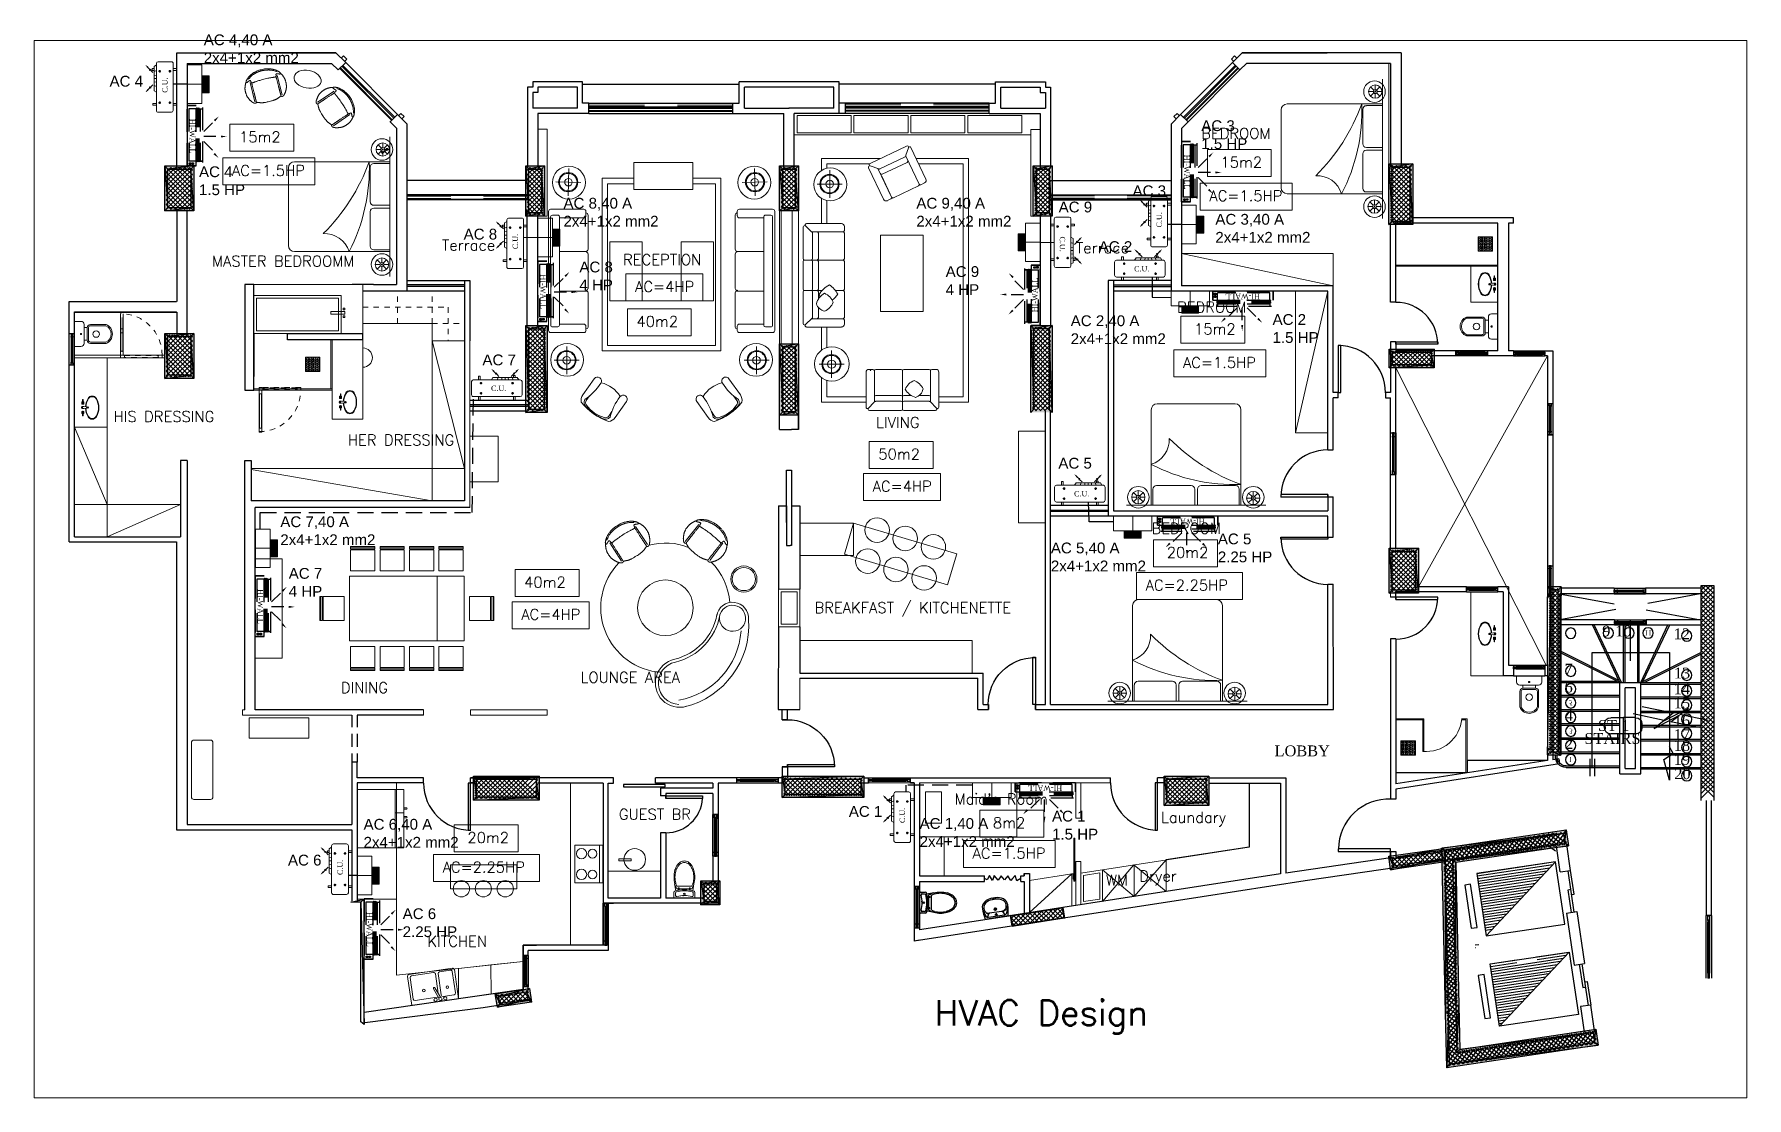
# Model space of a CAD drawing. Header units: inches. Extents: x 14 to 158, y 51 to 94.
# Drawn here: x 86.64 to 118.38, y 73.44 to 93.15 of the extents above; entities that cross this region are included whole.
import ezdxf

# ---------------------------------------------------------------- set-up
doc = ezdxf.new("R2010")
doc.units = ezdxf.units.IN
doc.header["$LTSCALE"] = 0.6
doc.header["$MEASUREMENT"] = 0
doc.linetypes.add('1st BASE_WTV$0$HIDDEN2', pattern=[0.1875, 0.125, -0.0625])
doc.linetypes.add('DASHED', pattern=[0.75, 0.5, -0.25])
doc.layers.get('0').update_dxf_attribs({"color": 253, "lineweight": 0})
for name, color, linetype, lineweight in [('1st BASE_WTV$0$A-DOOR', 253, 'Continuous', 0), ('1st BASE_WTV$0$A-DOOR-JAMB', 253, 'Continuous', 0), ('1st BASE_WTV$0$A-DOOR-OVHD', 253, '1st BASE_WTV$0$HIDDEN2', 0), ('1st BASE_WTV$0$A-DOOR-SWNG', 253, '1st BASE_WTV$0$HIDDEN2', 0), ('AC-COND. UNIT', 195, 'Continuous', 0), ('C-H', 253, 'Continuous', 0), ('ELECT', 253, 'Continuous', 0), ('fur', 253, 'Continuous', 0), ('Furniture', 253, 'Continuous', 0), ('K Furniture', 253, 'Continuous', 0), ('Layer1', 253, 'Continuous', 0), ('Muebles', 253, 'Continuous', 0), ('POWER', 4, 'Continuous', 0), ('text', 3, 'Continuous', 0), ('X27COLC$0$COL', 253, 'Continuous', 0)]:
    doc.layers.add(name, color=color, linetype=linetype, lineweight=lineweight)
doc.layers.add('AC-HI.WALL', color=3, linetype='DASHED')
doc.styles.add('C', font='ROMANC.SHX')
doc.styles.add('ROMANS', font='', dxfattribs={"width": 0.8})
doc.styles.add('SIMPLEX', font='SIMPLEX.SHX')
doc.styles.get("Standard").update_dxf_attribs({"font": 'arial.ttf'})
doc.styles.add('Times New Roman0', font='times.ttf', dxfattribs={"height": 2.628})
doc.styles.get('ROMANS').set_extended_font_data('Amphion')

msp = doc.modelspace()

# ---------------------------------------------------------------- texts
for s, height, style, p in [('15m2', 0.2, 'SIMPLEX', (90.433, 91.143, 0)), ('BEDROOM', 0.2, 'SIMPLEX', (108.266, 91.208, 0)), ('15m2', 0.2, 'SIMPLEX', (108.625, 90.674, 0)), ('AC=1.5HP', 0.2, 'SIMPLEX', (90.3, 90.52, 0)), ('AC=1.5HP', 0.2, 'SIMPLEX', (108.418, 90.052, 0)), ('Terrace', 0.2, 'SIMPLEX', (94.194, 89.137, 0)), ('Terrace', 0.2, 'SIMPLEX', (105.942, 89.086, 0)), ('MASTER BEDROOMM', 0.2, 'SIMPLEX', (89.931, 88.84)), ('RECEPTION', 0.2, 'SIMPLEX', (97.551, 88.869, 0)), ('AC=4HP', 0.2, 'SIMPLEX', (97.773, 88.369, 0)), ('40m2', 0.2, 'SIMPLEX', (97.799, 87.723, 0)), ('BEDROOM', 0.2, 'SIMPLEX', (107.819, 87.987, 0)), ('15m2', 0.2, 'SIMPLEX', (108.134, 87.584, 0)), ('AC=1.5HP', 0.2, 'SIMPLEX', (107.927, 86.961, 0)), ('HIS DRESSING', 0.2, 'SIMPLEX', (88.107, 85.961)), ('LIVING', 0.2, 'SIMPLEX', (102.241, 85.851, 0)), ('HER DRESSING', 0.2, 'SIMPLEX', (92.451, 85.526, 0)), ('50m2', 0.2, 'SIMPLEX', (102.282, 85.265, 0)), ('AC=4HP', 0.2, 'SIMPLEX', (102.177, 84.669, 0)), ('BEDROOM', 0.2, 'SIMPLEX', (107.347, 83.89, 0)), ('20m2', 0.2, 'SIMPLEX', (107.628, 83.442, 0)), ('40m2', 0.2, 'SIMPLEX', (95.718, 82.891, 0)), ('AC=2.25HP', 0.2, 'SIMPLEX', (107.237, 82.836, 0)), ('BREAKFAST / KITCHENETTE', 0.2, 'SIMPLEX', (101.099, 82.419, 0)), ('AC=4HP', 0.2, 'SIMPLEX', (95.664, 82.293, 0)), ('9', 0.2, 'Times New Roman0', (115.699, 81.986)), ('10', 0.2, 'Times New Roman0', (115.94, 81.986)), ('12', 0.2, 'Times New Roman0', (117.024, 81.934)), ('LOUNGE AREA', 0.2, 'SIMPLEX', (96.763, 81.128, 0)), ('7', 0.2, 'Times New Roman0', (115.004, 81.282)), ('13', 0.2, 'Times New Roman0', (117.028, 81.207)), ('DINING', 0.2, 'SIMPLEX', (92.32, 80.935)), ('6', 0.2, 'Times New Roman0', (115.003, 80.948)), ('14', 0.2, 'Times New Roman0', (117.024, 80.913)), ('4', 0.2, 'Times New Roman0', (115.008, 80.422)), ('15', 0.2, 'Times New Roman0', (117.026, 80.652)), ('ST 1', 0.2, 'Times New Roman0', (115.621, 80.235)), ('16', 0.2, 'Times New Roman0', (117.025, 80.328)), ('2', 0.2, 'Times New Roman0', (115.008, 79.9)), ('STAIRS', 0.2, 'Times New Roman0', (115.369, 79.994)), ('18', 0.2, 'Times New Roman0', (117.026, 79.865)), ('17', 0.2, 'Times New Roman0', (117.026, 80.066)), ('LOBBY', 0.2, 'Times New Roman0', (109.627, 79.765)), ('19', 0.2, 'Times New Roman0', (117.025, 79.604)), ('20', 0.2, 'Times New Roman0', (117.035, 79.341)), ("Maid's Room", 0.2, 'SIMPLEX', (103.695, 78.872)), ('GUEST BR', 0.2, 'SIMPLEX', (97.472, 78.59)), ('Laundary', 0.2, 'SIMPLEX', (107.521, 78.532)), ('8m2', 0.2, 'SIMPLEX', (104.406, 78.432, 0)), ('20m2', 0.2, 'SIMPLEX', (94.665, 78.158, 0)), ('AC=2.25HP', 0.2, 'SIMPLEX', (94.206, 77.61, 0)), ('AC=1.5HP', 0.2, 'SIMPLEX', (104.028, 77.868, 0)), ('WM', 0.2, 'SIMPLEX', (106.5, 77.37)), ('Dryer', 0.2, 'SIMPLEX', (107.119, 77.445)), ('KITCHEN', 0.2, 'SIMPLEX', (93.924, 76.236)), ('HVAC Design', 0.46821, 'SIMPLEX', (103.323, 74.775, 0))]:
    msp.add_text(s, height=height, dxfattribs=dict(style=style)).set_placement(p)
at = {"layer": 'text', "linetype": 'DASHED', "char_height": 0.2, "attachment_point": 1}
for s, width, insert in [('AC 4,40 A\\P2x4+1x2 mm2', 1.88564, (89.779, 93.142)), ('AC 4', 0.65738, (88.033, 92.375)), ('AC 3\\P1.5 HP', 1.19943, (108.268, 91.551)), ('AC 4\\P1.5 HP', 1.19943, (89.691, 90.697)), ('AC 3', 0.65738, (106.994, 90.344)), ('AC 8,40 A\\P2x4+1x2 mm2', 1.88564, (96.446, 90.114)), ('AC 9,40 A\\P2x4+1x2 mm2', 1.88564, (102.987, 90.114)), ('AC 9', 0.65738, (105.624, 90.044)), ('AC 8', 0.65738, (94.596, 89.541)), ('AC 3,40 A\\P2x4+1x2 mm2', 1.88564, (108.529, 89.816)), ('AC 2', 0.65738, (106.367, 89.31)), ('AC 8\\P4 HP', 1.19943, (96.741, 88.932)), ('AC 9\\P4 HP', 1.19943, (103.53, 88.847)), ('AC 2,40 A\\P2x4+1x2 mm2', 1.88564, (105.848, 87.936)), ('AC 2\\P1.5 HP', 1.19943, (109.589, 87.959)), ('AC 7', 0.65738, (94.944, 87.21)), ('AC 5', 0.65738, (105.619, 85.296)), ('AC 7,40 A\\P2x4+1x2 mm2', 1.88564, (91.198, 84.211)), ('AC 5\\P2.25 HP', 1.19943, (108.575, 83.893)), ('AC 5,40 A\\P2x4+1x2 mm2', 1.88564, (105.48, 83.725)), ('AC 7\\P4 HP', 1.19943, (91.354, 83.254)), ('AC 1', 0.65738, (101.735, 78.842)), ('AC 1\\P1.5 HP', 1.19943, (105.502, 78.755)), ('AC 6,40 A\\P2x4+1x2 mm2', 1.88564, (92.741, 78.604)), ('AC 1,40 A\\P2x4+1x2 mm2', 1.88564, (103.047, 78.619)), ('AC 6', 0.65738, (91.34, 77.94)), ('AC 6\\P2.25 HP', 1.19943, (93.466, 76.947))]:
    msp.add_mtext_dynamic_manual_height_columns(s, width=width, gutter_width=1, heights=[0], dxfattribs=dict(at, insert=insert))

# ---------------------------------------------------------------- blocks, each defined once
blk = doc.blocks.new('A$C399A65E2')
at = {"layer": 'Muebles', "linetype": 'Continuous'}
for p, q in [((0.063, 0.018), (0.063, 0.027)), ((0.063, 0.027), (0.152, 0.027)), ((0.152, 0.018), (0.063, 0.018)), ((0.106, 0.027), (0.106, 0.04)), ((0.106, 0.04), (0.149, 0.04)), ((0.106, 0), (0.106, 0.018)), ((0.149, 0), (0.106, 0)), ((0.113, 0.027), (0.113, 0.034)), ((0.113, 0.034), (0.141, 0.034)), ((0.113, 0.008), (0.113, 0.018)), ((0.141, 0.008), (0.113, 0.008)), ((0.141, 0.034), (0.141, 0.027)), ((0.141, 0.018), (0.141, 0.008)), ((0.149, 0.04), (0.149, 0.027)), ((0.149, 0.018), (0.149, 0)), ((0.152, 0.027), (0.152, 0.018)), ((0.195, 0.039), (0.201, 0.09)), ((0.195, 0), (0.195, 0.039)), ((0.224, 0.018), (0.204, 0.018)), ((0.204, 0.018), (0.204, 0.006)), ((0.204, 0.006), (0.224, 0.006)), ((0.224, 0.006), (0.224, 0.018)), ((0.231, 0.04), (0.225, 0.091)), ((0.231, 0.001), (0.231, 0.04)), ((0.37, 0.027), (0.28, 0.027)), ((0.28, 0.027), (0.28, 0.018)), ((0.28, 0.018), (0.37, 0.018)), ((0.327, 0.04), (0.284, 0.04)), ((0.284, 0.04), (0.284, 0.027)), ((0.284, 0.018), (0.284, 0)), ((0.284, 0), (0.327, 0)), ((0.319, 0.034), (0.291, 0.034)), ((0.291, 0.034), (0.291, 0.027)), ((0.291, 0.018), (0.291, 0.008)), ((0.291, 0.008), (0.319, 0.008)), ((0.319, 0.027), (0.319, 0.034)), ((0.319, 0.008), (0.319, 0.018)), ((0.327, 0.027), (0.327, 0.04)), ((0.327, 0), (0.327, 0.018)), ((0.37, 0.018), (0.37, 0.027))]:
    blk.add_line(p, q, dxfattribs=at)
blk.add_circle((0.213, 0.114), 0.0126, dxfattribs=at)
for centre, radius, start, end in [((0.215, -0.016), 0.336, 59.4662, 120.5338), ((0.09, 0.196), 0.09, 120.5339, 239.4661), ((0.097, 0.196), 0.0848, 120.5339, 239.4661), ((0.215, 0.408), 0.336, 239.4662, 267.2537), ((0.215, -0.004), 0.317, 59.4662, 120.5338), ((0.215, 0.396), 0.317, 239.4662, 267.2472), ((0.212, 0.037), 0.0405, 245.0514, 298.8984), ((0.214, 0.081), 0.0156, 42.4851, 143.5402), ((0.215, 0.396), 0.317, 272.0978, 300.5338), ((0.215, 0.408), 0.336, 272.1288, 300.5338), ((0.333, 0.196), 0.0848, 300.5339, 59.4661), ((0.34, 0.196), 0.09, 300.5339, 59.4661)]:
    blk.add_arc(centre, radius, start, end, dxfattribs=at)
blk = doc.blocks.new('A$C7ABF570E')
at = {"layer": 'Furniture'}
for p, q in [((2.586, 0.052), (0, 0.052)), ((2.487, 0.052), (2.43, 0.052))]:
    blk.add_line(p, q, dxfattribs=at)
at = {"layer": 'K Furniture'}
for p, q in [((2.014, 1.933), (0.572, 1.933)), ((0.461, 1.822), (0.461, 0.047)), ((2.125, 0.047), (2.125, 1.822)), ((0.222, 0.235, 0), (0.222, 0.323, 0)), ((0.493, 0.351), (0.493, 0.052)), ((0.561, 0.418), (1.2, 0.418)), ((0.561, 0.418), (1.2, 0.418)), ((1.267, 0.351), (1.267, 0.052)), ((1.319, 0.351), (1.319, 0.052)), ((2.025, 0.418), (1.386, 0.418)), ((2.025, 0.418), (1.386, 0.418)), ((2.093, 0.351), (2.093, 0.052)), ((2.125, 0.437), (2.125, 0.047)), ((0.187, 0.2, 0), (0.099, 0.2, 0)), ((0.197, 0.225, 0), (0.135, 0.287, 0)), ((0.197, 0.175, 0), (0.135, 0.113, 0)), ((0.222, 0.165, 0), (0.222, 0.077, 0)), ((0.247, 0.225, 0), (0.309, 0.287, 0)), ((0.247, 0.175, 0), (0.309, 0.113, 0)), ((0.257, 0.2, 0), (0.345, 0.2, 0)), ((2.318, 0.186), (2.231, 0.186)), ((2.329, 0.211), (2.267, 0.273)), ((2.329, 0.162), (2.267, 0.1)), ((2.353, 0.221), (2.353, 0.309)), ((2.353, 0.152), (2.353, 0.064)), ((2.378, 0.211), (2.44, 0.273)), ((2.378, 0.162), (2.44, 0.1)), ((2.388, 0.186), (2.476, 0.186))]:
    blk.add_line(p, q, dxfattribs=at)
for centre, radius in [((0.222, 0.2, 0), 0.2), ((0.222, 0.2, 0), 0.123), ((2.352, 0.2, 0), 0.2), ((0.222, 0.2, 0), 0.0348), ((0.222, 0.2, 0), 0.00828), ((2.353, 0.186), 0.123), ((2.353, 0.186), 0.0348), ((2.353, 0.186), 0.00828)]:
    blk.add_circle(centre, radius, dxfattribs=at)
for centre, radius, start, end in [((0.572, 1.822), 0.111, 90, 180), ((2.014, 1.822), 0.111, 0, 90), ((0.317, 1.267), 0.479, 287.4621, 2.6208), ((3.346, 3.804), 3.582, 224.6023, 250.074), ((2.001, 3.78), 3.346, 242.5999, 272.1358), ((0.561, 0.351), 0.0675, 90, 180), ((0.561, 0.351), 0.0675, 90, 180), ((1.2, 0.351), 0.0675, 0, 90), ((1.2, 0.351), 0.0675, 0, 90), ((1.386, 0.351), 0.0675, 90, 180), ((1.386, 0.351), 0.0675, 90, 180), ((2.025, 0.351), 0.0675, 360, 90), ((2.025, 0.351), 0.0675, 0, 90)]:
    blk.add_arc(centre, radius, start, end, dxfattribs=at)
blk = doc.blocks.new('A$C66D173D2')
at = {"layer": 'K Furniture'}
for p, q in [((0.058, 0.583), (0.058, 0.292)), ((0.082, 0.292), (0.082, 0.579)), ((0.385, 0.579), (0.385, 0.292)), ((0.408, 0.292), (0.408, 0.583)), ((0, 0.117), (0, 0)), ((0.467, 0), (0, 0)), ((0.408, 0.175), (0.058, 0.175)), ((0.35, 0.257), (0.117, 0.257)), ((0.117, 0.233), (0.117, 0.175)), ((0.117, 0.233), (0.35, 0.233)), ((0.35, 0.233), (0.35, 0.175)), ((0.467, 0), (0.467, 0.117))]:
    blk.add_line(p, q, dxfattribs=at)
at = {"layer": 'K Furniture', "extrusion": (0, 0, -1)}
for centre, major_axis, start_param, end_param in [((0.233, 0.51), (0.134, 0.134), 4.321782, 6.673792), ((0.233, 0.51), (-0.118, 0.118), 5.919765, 8.217402), ((0.232, 0.397), (-0.0429, 0.0429), 0.785398, 7.068583), ((0.058, 0.117), (0.0412, 0.0412), 3.926991, 5.497787), ((0.117, 0.292), (0.0412, 0.0412), 2.356194, 3.926991), ((0.117, 0.292), (0.0247, 0.0247), 2.356194, 3.926991), ((0.233, 0.117), (-0.00825, 0.00825), 5.497786, 8.639381), ((0.233, 0.117), (0.00825, 0.00825), 0.785397, 3.926992), ((0.35, 0.292), (0.0412, 0.0412), 0.785398, 2.356194), ((0.35, 0.292), (0.0247, 0.0247), 0.785398, 2.356194), ((0.408, 0.117), (0.0412, 0.0412), -0.785398, 0.785398)]:
    blk.add_ellipse(centre, major_axis=major_axis, ratio=1, start_param=start_param, end_param=end_param, dxfattribs=at)
blk = doc.blocks.new('DCFVFD')
at = {"layer": 'fur'}
for points in [[(262.977, -27.973), (262.977, -27.973), (262.976, -27.972), (262.975, -27.972), (262.974, -27.971), (262.971, -27.969), (262.969, -27.967), (262.965, -27.964), (262.96, -27.961), (262.954, -27.957), (262.947, -27.952), (262.94, -27.946), (262.932, -27.941), (262.923, -27.935), (262.915, -27.928), (262.906, -27.922), (262.897, -27.916), (262.889, -27.91), (262.881, -27.904), (262.873, -27.898), (262.865, -27.893), (262.858, -27.888), (262.851, -27.883), (262.844, -27.878), (262.838, -27.873), (262.832, -27.869), (262.826, -27.864), (262.82, -27.86), (262.814, -27.856), (262.809, -27.853), (262.804, -27.849), (262.799, -27.846), (262.795, -27.842), (262.791, -27.839), (262.786, -27.836), (262.782, -27.834), (262.779, -27.831), (262.775, -27.828), (262.772, -27.826), (262.769, -27.824), (262.766, -27.822), (262.763, -27.82), (262.76, -27.818), (262.758, -27.816), (262.756, -27.814), (262.753, -27.813), (262.751, -27.811), (262.749, -27.81), (262.748, -27.809), (262.746, -27.807), (262.745, -27.806), (262.743, -27.805), (262.742, -27.804), (262.741, -27.804), (262.74, -27.803), (262.739, -27.802), (262.738, -27.802), (262.737, -27.801), (262.736, -27.8), (262.736, -27.8), (262.735, -27.8), (262.735, -27.799), (262.734, -27.799), (262.734, -27.799), (262.734, -27.798), (262.733, -27.798), (262.733, -27.798), (262.733, -27.798), (262.733, -27.798), (262.732, -27.798), (262.732, -27.797), (262.732, -27.797), (262.731, -27.797), (262.731, -27.797), (262.731, -27.796), (262.73, -27.796), (262.73, -27.796), (262.729, -27.796), (262.729, -27.795), (262.728, -27.795), (262.728, -27.795), (262.728, -27.795), (262.727, -27.795), (262.727, -27.794), (262.727, -27.794), (262.727, -27.794), (262.727, -27.794), (262.727, -27.794), (262.727, -27.794), (262.727, -27.794), (262.727, -27.794), (262.726, -27.794), (262.726, -27.794), (262.726, -27.794), (262.726, -27.794), (262.726, -27.794), (262.725, -27.794), (262.725, -27.794), (262.725, -27.794), (262.724, -27.795), (262.723, -27.795), (262.723, -27.795), (262.722, -27.795), (262.721, -27.796), (262.719, -27.796), (262.718, -27.797), (262.717, -27.797), (262.715, -27.798), (262.713, -27.799), (262.711, -27.801), (262.708, -27.802), (262.706, -27.804), (262.703, -27.806), (262.699, -27.808), (262.695, -27.81), (262.691, -27.813), (262.687, -27.816), (262.683, -27.819), (262.679, -27.822), (262.674, -27.825), (262.67, -27.828), (262.666, -27.831), (262.662, -27.834), (262.658, -27.837), (262.654, -27.841), (262.651, -27.844), (262.646, -27.848), (262.642, -27.853), (262.638, -27.857), (262.633, -27.862), (262.627, -27.868), (262.622, -27.875), (262.615, -27.883), (262.608, -27.892), (262.6, -27.903), (262.59, -27.916), (262.58, -27.93)], [(263.048, -27.926), (263.048, -27.924), (263.047, -27.923), (263.046, -27.921), (263.046, -27.919), (263.045, -27.918), (263.044, -27.916), (263.043, -27.913), (263.042, -27.911), (263.04, -27.908), (263.039, -27.905), (263.037, -27.902), (263.036, -27.898), (263.034, -27.894), (263.032, -27.89), (263.029, -27.886), (263.027, -27.882), (263.024, -27.877), (263.021, -27.873), (263.018, -27.868), (263.015, -27.863), (263.012, -27.859), (263.008, -27.854), (263.005, -27.85), (263.002, -27.845), (262.998, -27.841), (262.995, -27.837), (262.991, -27.833), (262.987, -27.83), (262.984, -27.826), (262.98, -27.822), (262.976, -27.819), (262.971, -27.815), (262.966, -27.811), (262.961, -27.807), (262.956, -27.804), (262.951, -27.8), (262.945, -27.796), (262.94, -27.793), (262.935, -27.789), (262.929, -27.786), (262.924, -27.783), (262.918, -27.78), (262.913, -27.777), (262.908, -27.774), (262.903, -27.772), (262.897, -27.77), (262.892, -27.768), (262.887, -27.766), (262.881, -27.764), (262.876, -27.762), (262.87, -27.761), (262.865, -27.759), (262.859, -27.758), (262.853, -27.757), (262.847, -27.756), (262.841, -27.755), (262.835, -27.754), (262.829, -27.753), (262.823, -27.753), (262.817, -27.752), (262.811, -27.752), (262.805, -27.752), (262.8, -27.752), (262.794, -27.752), (262.79, -27.752), (262.785, -27.752), (262.781, -27.752), (262.778, -27.752), (262.774, -27.752), (262.771, -27.752), (262.768, -27.753), (262.765, -27.753), (262.763, -27.753), (262.76, -27.754), (262.758, -27.754), (262.756, -27.754), (262.754, -27.755), (262.752, -27.755), (262.75, -27.756), (262.748, -27.756), (262.747, -27.757), (262.745, -27.757), (262.743, -27.758), (262.742, -27.759), (262.74, -27.759), (262.739, -27.76), (262.737, -27.761), (262.736, -27.761), (262.735, -27.762), (262.734, -27.763), (262.733, -27.763), (262.732, -27.764), (262.731, -27.765), (262.73, -27.766), (262.729, -27.766), (262.728, -27.767), (262.728, -27.768), (262.727, -27.769), (262.726, -27.77), (262.726, -27.771), (262.725, -27.771), (262.725, -27.772), (262.724, -27.773), (262.724, -27.774), (262.723, -27.775), (262.723, -27.776), (262.723, -27.777), (262.722, -27.777), (262.722, -27.778), (262.722, -27.779), (262.722, -27.78), (262.721, -27.781), (262.721, -27.782), (262.721, -27.783), (262.721, -27.784), (262.721, -27.785), (262.721, -27.786), (262.721, -27.787), (262.721, -27.788), (262.721, -27.789), (262.721, -27.789), (262.721, -27.79), (262.722, -27.791), (262.722, -27.791), (262.722, -27.792), (262.722, -27.792), (262.722, -27.793), (262.723, -27.793), (262.723, -27.793), (262.723, -27.794), (262.723, -27.794), (262.723, -27.794), (262.723, -27.794), (262.723, -27.794), (262.723, -27.795), (262.724, -27.795)], [(262.996, -27.961), (262.748, -27.781)], [(262.752, -28.291), (262.752, -28.29), (262.751, -28.29), (262.75, -28.289), (262.748, -28.288), (262.746, -28.287), (262.743, -28.285), (262.74, -28.282), (262.735, -28.279), (262.729, -28.275), (262.722, -28.27), (262.714, -28.264), (262.706, -28.259), (262.698, -28.253), (262.689, -28.246), (262.68, -28.24), (262.671, -28.234), (262.663, -28.228), (262.655, -28.222), (262.647, -28.217), (262.639, -28.212), (262.632, -28.206), (262.625, -28.201), (262.618, -28.197), (262.611, -28.192), (262.605, -28.188), (262.599, -28.184), (262.593, -28.18), (262.588, -28.176), (262.583, -28.172), (262.578, -28.168), (262.573, -28.165), (262.568, -28.162), (262.564, -28.159), (262.56, -28.156), (262.556, -28.153), (262.552, -28.15), (262.549, -28.148), (262.545, -28.146), (262.542, -28.143), (262.539, -28.141), (262.536, -28.139), (262.533, -28.137), (262.531, -28.136), (262.529, -28.134), (262.526, -28.133), (262.524, -28.131), (262.523, -28.13), (262.521, -28.129), (262.519, -28.127), (262.518, -28.126), (262.516, -28.125), (262.515, -28.124), (262.514, -28.124), (262.513, -28.123), (262.512, -28.122), (262.511, -28.122), (262.51, -28.121), (262.509, -28.121), (262.509, -28.12), (262.508, -28.12), (262.508, -28.119), (262.507, -28.119), (262.507, -28.119), (262.507, -28.119), (262.506, -28.118), (262.506, -28.118), (262.506, -28.118), (262.506, -28.118), (262.505, -28.118), (262.505, -28.118), (262.505, -28.117), (262.505, -28.117), (262.504, -28.117), (262.504, -28.116), (262.503, -28.116), (262.503, -28.116), (262.502, -28.115), (262.502, -28.115), (262.502, -28.115), (262.501, -28.114), (262.501, -28.114), (262.501, -28.114), (262.501, -28.114), (262.501, -28.114), (262.5, -28.114), (262.5, -28.114), (262.5, -28.114), (262.5, -28.114), (262.5, -28.113), (262.5, -28.113), (262.5, -28.113), (262.5, -28.113), (262.5, -28.113), (262.5, -28.113), (262.5, -28.113), (262.5, -28.112), (262.5, -28.112), (262.5, -28.111), (262.5, -28.111), (262.5, -28.11), (262.5, -28.109), (262.5, -28.108), (262.5, -28.107), (262.5, -28.106), (262.5, -28.105), (262.5, -28.103), (262.5, -28.101), (262.501, -28.099), (262.501, -28.096), (262.502, -28.094), (262.502, -28.091), (262.503, -28.087), (262.504, -28.083), (262.505, -28.079), (262.506, -28.074), (262.508, -28.069), (262.509, -28.064), (262.51, -28.059), (262.512, -28.054), (262.513, -28.049), (262.515, -28.044), (262.517, -28.039), (262.518, -28.035), (262.52, -28.03), (262.522, -28.025), (262.525, -28.02), (262.527, -28.014), (262.53, -28.009), (262.534, -28.002), (262.537, -27.995), (262.542, -27.988), (262.547, -27.979), (262.553, -27.969), (262.561, -27.957), (262.57, -27.945), (262.58, -27.93)], [(263.051, -27.983), (263.05, -28.006), (263.049, -28.026), (263.047, -28.042), (263.046, -28.055), (263.044, -28.066), (263.042, -28.075), (263.04, -28.083), (263.038, -28.09), (263.036, -28.096), (263.035, -28.102), (263.033, -28.108), (263.031, -28.113), (263.029, -28.118), (263.027, -28.123), (263.026, -28.127), (263.024, -28.131), (263.022, -28.135), (263.021, -28.138), (263.019, -28.142), (263.018, -28.145), (263.017, -28.148), (263.015, -28.151), (263.014, -28.154), (263.012, -28.157), (263.01, -28.161), (263.009, -28.164), (263.007, -28.168), (263.005, -28.171), (263.003, -28.175), (263.001, -28.179), (262.998, -28.183), (262.996, -28.186), (262.994, -28.19), (262.992, -28.194), (262.989, -28.197), (262.987, -28.201), (262.984, -28.205), (262.982, -28.209), (262.979, -28.213), (262.976, -28.217), (262.973, -28.221), (262.97, -28.225), (262.966, -28.229), (262.963, -28.233), (262.959, -28.238), (262.955, -28.242), (262.951, -28.247), (262.947, -28.251), (262.943, -28.256), (262.939, -28.26), (262.934, -28.265), (262.93, -28.269), (262.925, -28.274), (262.921, -28.278), (262.916, -28.282), (262.912, -28.286), (262.907, -28.29), (262.903, -28.294), (262.898, -28.298), (262.893, -28.302), (262.888, -28.305), (262.883, -28.309), (262.877, -28.313), (262.87, -28.318), (262.863, -28.322), (262.855, -28.327), (262.846, -28.332), (262.836, -28.337), (262.825, -28.342), (262.813, -28.347), (262.8, -28.352), (262.785, -28.357)], [(262.994, -28.223), (263.004, -28.208), (263.014, -28.194), (263.021, -28.182), (263.028, -28.17), (263.033, -28.16), (263.037, -28.15), (263.041, -28.141), (263.044, -28.133), (263.047, -28.124), (263.05, -28.116), (263.052, -28.107), (263.055, -28.099), (263.057, -28.091), (263.059, -28.083), (263.061, -28.075), (263.062, -28.067), (263.063, -28.059), (263.065, -28.051), (263.065, -28.044), (263.066, -28.036), (263.067, -28.028), (263.067, -28.021), (263.067, -28.013), (263.067, -28.006), (263.067, -27.999), (263.066, -27.992), (263.066, -27.985), (263.065, -27.978), (263.064, -27.972), (263.063, -27.966), (263.062, -27.96), (263.061, -27.955), (263.06, -27.95), (263.059, -27.946), (263.057, -27.942), (263.056, -27.938), (263.054, -27.935), (263.053, -27.932), (263.052, -27.93), (263.05, -27.928), (263.049, -27.926), (263.048, -27.925), (263.047, -27.924), (263.046, -27.923), (263.045, -27.923), (263.044, -27.922), (263.043, -27.922), (263.041, -27.922), (263.04, -27.923), (263.039, -27.923), (263.038, -27.924), (263.037, -27.924), (263.036, -27.926), (263.035, -27.927), (263.034, -27.929), (263.033, -27.931), (263.032, -27.934), (263.031, -27.937), (263.031, -27.941), (263.03, -27.944), (263.029, -27.948), (263.028, -27.952), (263.027, -27.956), (263.027, -27.96), (263.026, -27.963), (263.025, -27.967), (263.024, -27.97), (263.023, -27.973), (263.023, -27.975), (263.022, -27.978), (263.021, -27.98), (263.02, -27.982), (263.019, -27.983), (263.019, -27.984), (263.018, -27.985), (263.017, -27.986), (263.016, -27.986), (263.015, -27.986), (263.014, -27.986), (263.013, -27.986), (263.011, -27.986), (263.01, -27.985), (263.008, -27.985), (263.007, -27.984), (263.005, -27.984), (263.003, -27.983), (263.001, -27.982), (262.999, -27.981), (262.997, -27.98), (262.996, -27.979), (262.994, -27.978), (262.992, -27.978), (262.99, -27.977), (262.988, -27.976), (262.987, -27.975), (262.985, -27.975), (262.983, -27.974), (262.982, -27.974), (262.98, -27.973), (262.979, -27.973), (262.977, -27.973), (262.976, -27.973), (262.975, -27.973), (262.974, -27.974), (262.973, -27.974), (262.971, -27.975), (262.97, -27.976), (262.969, -27.977), (262.968, -27.978), (262.966, -27.98), (262.964, -27.983), (262.962, -27.986), (262.96, -27.989), (262.958, -27.994), (262.955, -27.999), (262.952, -28.004), (262.948, -28.01), (262.945, -28.017), (262.941, -28.024), (262.936, -28.031), (262.932, -28.039), (262.926, -28.048), (262.92, -28.057), (262.913, -28.069), (262.905, -28.082), (262.895, -28.097), (262.883, -28.115), (262.869, -28.135)], [(262.731, -28.374), (262.729, -28.373), (262.727, -28.373), (262.726, -28.373), (262.724, -28.373), (262.722, -28.373), (262.72, -28.373), (262.717, -28.372), (262.714, -28.372), (262.711, -28.372), (262.708, -28.371), (262.704, -28.371), (262.701, -28.371), (262.696, -28.37), (262.692, -28.369), (262.687, -28.369), (262.682, -28.368), (262.677, -28.367), (262.672, -28.365), (262.666, -28.364), (262.661, -28.363), (262.655, -28.361), (262.65, -28.359), (262.645, -28.358), (262.639, -28.356), (262.634, -28.354), (262.63, -28.352), (262.625, -28.35), (262.62, -28.348), (262.615, -28.345), (262.611, -28.343), (262.606, -28.34), (262.601, -28.337), (262.596, -28.334), (262.59, -28.331), (262.585, -28.327), (262.58, -28.323), (262.574, -28.319), (262.569, -28.315), (262.564, -28.311), (262.559, -28.307), (262.554, -28.303), (262.55, -28.299), (262.546, -28.295), (262.541, -28.291), (262.537, -28.287), (262.534, -28.283), (262.53, -28.278), (262.526, -28.274), (262.523, -28.27), (262.519, -28.265), (262.516, -28.26), (262.513, -28.255), (262.51, -28.25), (262.507, -28.245), (262.504, -28.24), (262.501, -28.235), (262.498, -28.229), (262.496, -28.223), (262.493, -28.218), (262.491, -28.212), (262.488, -28.207), (262.486, -28.201), (262.484, -28.196), (262.482, -28.192), (262.481, -28.187), (262.479, -28.183), (262.478, -28.179), (262.477, -28.176), (262.476, -28.172), (262.475, -28.169), (262.475, -28.166), (262.474, -28.164), (262.474, -28.161), (262.473, -28.159), (262.473, -28.156), (262.472, -28.154), (262.472, -28.152), (262.472, -28.15), (262.472, -28.148), (262.472, -28.147), (262.472, -28.145), (262.472, -28.143), (262.472, -28.141), (262.472, -28.139), (262.472, -28.138), (262.472, -28.136), (262.472, -28.135), (262.472, -28.133), (262.472, -28.132), (262.473, -28.131), (262.473, -28.129), (262.473, -28.128), (262.474, -28.127), (262.474, -28.126), (262.475, -28.125), (262.475, -28.124), (262.476, -28.123), (262.476, -28.122), (262.477, -28.121), (262.478, -28.12), (262.478, -28.119), (262.479, -28.119), (262.48, -28.118), (262.48, -28.117), (262.481, -28.117), (262.482, -28.116), (262.482, -28.115), (262.483, -28.115), (262.484, -28.114), (262.484, -28.114), (262.485, -28.113), (262.486, -28.113), (262.487, -28.112), (262.488, -28.112), (262.489, -28.112), (262.49, -28.111), (262.49, -28.111), (262.491, -28.11), (262.492, -28.11), (262.493, -28.11), (262.494, -28.11), (262.495, -28.11), (262.495, -28.11), (262.496, -28.11), (262.496, -28.11), (262.497, -28.11), (262.497, -28.11), (262.498, -28.11), (262.498, -28.11), (262.499, -28.11), (262.499, -28.11), (262.499, -28.11), (262.499, -28.11), (262.499, -28.11), (262.5, -28.11), (262.5, -28.11)], [(262.747, -28.313), (262.495, -28.138)], [(262.994, -28.223), (262.983, -28.239), (262.973, -28.252), (262.963, -28.263), (262.955, -28.273), (262.947, -28.281), (262.939, -28.289), (262.932, -28.295), (262.925, -28.301), (262.918, -28.307), (262.911, -28.312), (262.904, -28.317), (262.897, -28.322), (262.89, -28.327), (262.883, -28.332), (262.876, -28.336), (262.869, -28.34), (262.862, -28.344), (262.855, -28.347), (262.848, -28.351), (262.841, -28.354), (262.834, -28.357), (262.827, -28.36), (262.82, -28.362), (262.813, -28.364), (262.806, -28.367), (262.799, -28.369), (262.792, -28.37), (262.786, -28.372), (262.78, -28.373), (262.774, -28.374), (262.768, -28.375), (262.762, -28.376), (262.757, -28.376), (262.753, -28.377), (262.749, -28.377), (262.745, -28.376), (262.742, -28.376), (262.739, -28.376), (262.736, -28.375), (262.734, -28.375), (262.732, -28.374), (262.73, -28.373), (262.729, -28.373), (262.728, -28.372), (262.727, -28.371), (262.726, -28.37), (262.726, -28.369), (262.725, -28.368), (262.725, -28.367), (262.725, -28.366), (262.725, -28.365), (262.726, -28.363), (262.727, -28.362), (262.728, -28.361), (262.729, -28.359), (262.731, -28.357), (262.733, -28.356), (262.736, -28.354), (262.739, -28.352), (262.742, -28.35), (262.746, -28.348), (262.749, -28.346), (262.752, -28.344), (262.756, -28.342), (262.759, -28.34), (262.762, -28.338), (262.765, -28.336), (262.767, -28.334), (262.769, -28.333), (262.771, -28.331), (262.773, -28.33), (262.774, -28.329), (262.775, -28.327), (262.776, -28.326), (262.777, -28.325), (262.777, -28.324), (262.777, -28.323), (262.777, -28.322), (262.777, -28.321), (262.776, -28.32), (262.775, -28.319), (262.774, -28.317), (262.773, -28.316), (262.772, -28.315), (262.771, -28.313), (262.77, -28.312), (262.768, -28.31), (262.767, -28.309), (262.765, -28.307), (262.764, -28.306), (262.762, -28.305), (262.761, -28.303), (262.76, -28.302), (262.758, -28.3), (262.757, -28.299), (262.756, -28.297), (262.755, -28.296), (262.754, -28.295), (262.753, -28.293), (262.753, -28.292), (262.752, -28.291), (262.752, -28.29), (262.752, -28.288), (262.751, -28.287), (262.751, -28.286), (262.752, -28.285), (262.752, -28.283), (262.753, -28.282), (262.754, -28.28), (262.755, -28.278), (262.757, -28.275), (262.759, -28.273), (262.762, -28.269), (262.765, -28.265), (262.769, -28.261), (262.773, -28.256), (262.777, -28.251), (262.782, -28.246), (262.788, -28.239), (262.793, -28.233), (262.799, -28.226), (262.806, -28.218), (262.813, -28.209), (262.821, -28.199), (262.831, -28.187), (262.842, -28.172), (262.854, -28.155), (262.869, -28.135)]]:
    blk.add_lwpolyline(points, dxfattribs=at)
blk = doc.blocks.new('53hq')
for p, q in [((52299.733, -22937.261), (52299.733, -22937.853)), ((52299.77, -22937.223), (52301.896, -22937.224)), ((52299.865, -22937.261), (52301.801, -22937.262)), ((52301.935, -22937.262), (52301.935, -22937.854)), ((52299.836, -22937.292), (52299.836, -22937.387)), ((52299.872, -22937.418), (52301.801, -22937.419)), ((52299.885, -22937.418), (52299.885, -22937.852)), ((52300.489, -22937.418), (52300.489, -22937.762)), ((52301.194, -22937.418), (52301.194, -22937.917)), ((52301.783, -22937.419), (52301.783, -22937.853)), ((52301.832, -22937.293), (52301.832, -22937.388)), ((52299.799, -22937.891), (52299.772, -22937.891)), ((52299.796, -22937.891), (52299.847, -22937.891)), ((52299.798, -22937.891), (52299.798, -22937.897)), ((52300.489, -22937.762), (52300.489, -22937.882)), ((52301.872, -22937.892), (52301.821, -22937.892)), ((52301.868, -22937.892), (52301.896, -22937.892)), ((52301.869, -22937.892), (52301.869, -22937.898)), ((52300.443, -22937.928), (52299.829, -22937.928)), ((52300.535, -22937.928), (52301.148, -22937.928)), ((52301.225, -22937.929), (52301.839, -22937.929))]:
    blk.add_line(p, q)
for centre, radius, start, end in [((52299.772, -22937.261), 0.0385, 89.9772, 179.9772), ((52299.867, -22937.292), 0.0308, 89.9772, 179.9772), ((52301.801, -22937.293), 0.0308, 359.9772, 89.9772), ((52301.896, -22937.262), 0.0385, 359.9772, 89.9772), ((52299.867, -22937.387), 0.0308, 179.9772, 279.2393), ((52301.801, -22937.388), 0.0308, 269.9772, 359.9772), ((52299.772, -22937.853), 0.0385, 179.9772, 269.9772), ((52299.829, -22937.897), 0.0308, 179.9772, 269.9772), ((52299.847, -22937.852), 0.0385, 269.9772, 359.9772), ((52300.443, -22937.882), 0.0462, 269.9772, 359.9772), ((52300.535, -22937.882), 0.0462, 179.9772, 269.9772), ((52301.148, -22937.897), 0.0308, 269.9772, 359.9772), ((52301.225, -22937.882), 0.0462, 179.9772, 269.9772), ((52301.821, -22937.853), 0.0385, 179.9772, 269.9772), ((52301.839, -22937.898), 0.0308, 269.9772, 359.9772), ((52301.896, -22937.854), 0.0385, 269.9772, 359.9772)]:
    blk.add_arc(centre, radius, start, end)
blk = doc.blocks.new('A$C7D0458D8')
at = {"xscale": -1.038040226593694, "yscale": 1.038040226593694, "zscale": 1.038040226593694, "rotation": 180}
blk.add_blockref('53hq', (-54289.227, -23809.76), dxfattribs=at)
blk = doc.blocks.new('A$C09A26639')
at = {"layer": 'fur'}
for p, q in [((0, 0.44), (0, 0.073)), ((0.109, 0.487), (0.113, 0.385)), ((0.62, 0.487), (0.616, 0.385)), ((0.729, 0.44), (0.729, 0.073))]:
    blk.add_line(p, q, dxfattribs=at)
for centre, radius, start, end in [((0.183, 0.44), 0.183, 135, 180), ((0.365, -0.514), 1.126, 73.9769, 106.0231), ((0.183, 0.483), 0.104, 92.3549, 177.1237), ((-0.873, 0.121), 1.02, 357.3184, 21.0944), ((0.183, 0.483), 0.0738, 103.2225, 177.1237), ((0.365, 0.028), 0.563, 69.3612, 110.6388), ((0.365, -0.477), 1.08, 80.0901, 99.9099), ((0.546, 0.483), 0.104, 2.8763, 87.6451), ((0.546, 0.483), 0.0738, 2.8763, 76.7775), ((1.602, 0.121), 1.02, 158.9056, 182.6816), ((0.546, 0.44), 0.183, 0, 45), ((0.073, 0.073), 0.0733, 180, 0), ((0.371, 0.596), 0.576, 247.0276, 291.5244), ((0.656, 0.073), 0.0733, 180, 0)]:
    blk.add_arc(centre, radius, start, end, dxfattribs=at)
blk = doc.blocks.new('Z$0$GASOVN')
for p, q in [((879, 666), (-10, 666)), ((-10, 10), (-10, 666)), ((879, 585), (-10, 585)), ((879, 10), (879, 666)), ((869, 0), (0, 0))]:
    blk.add_line(p, q)
for centre, radius in [((189, 417), 103), ((679, 417), 103), ((189, 160), 122), ((679, 160), 122)]:
    blk.add_circle(centre, radius)
for centre, start, end in [((0, 10), 180, 270), ((869, 10), 270, 0)]:
    blk.add_arc(centre, 10, start, end)
blk = doc.blocks.new('Z$0$KITS')
for p, q in [((0, 0), (0, 525)), ((29, 553), (814, 553)), ((42, 112), (42, 497)), ((71, 526), (268, 526)), ((297, 497), (297, 112)), ((347, 497), (347, 145)), ((772, 526), (376, 526)), ((801, 112), (801, 497)), ((843, 525), (843, 0)), ((843, 0), (0, 0)), ((268, 83), (71, 83)), ((318, 73), (389, 253)), ((345, 62), (416, 242)), ((376, 83), (772, 83))]:
    blk.add_line(p, q)
for centre, radius in [((170, 234), 23.1), ((235, 43), 29.1), ((322, 43), 29.1), ((409, 43), 29.1), ((592, 234), 23.1)]:
    blk.add_circle(centre, radius)
for centre, radius, start, end in [((29, 525), 28.8, 89.9973, 179.9973), ((71, 497), 28.8, 89.9973, 179.9973), ((268, 497), 28.8, 359.9973, 89.9973), ((376, 497), 28.8, 89.9973, 179.9973), ((772, 497), 28.8, 359.9973, 89.9973), ((814, 525), 28.8, 359.9973, 89.9973), ((71, 112), 28.8, 179.9973, 269.9973), ((268, 112), 28.8, 269.9973, 359.9973), ((376, 112), 28.8, 228.2188, 269.9973), ((403, 247), 14.5, 338.5572, 158.5572), ((772, 112), 28.8, 269.9973, 359.9973)]:
    blk.add_arc(centre, radius, start, end)
blk = doc.blocks.new('Z$0$FRDG')
for p, q in [((0, -831), (0, 0)), ((0, 0), (1043, 0)), ((1043, 0), (1043, -831)), ((1043, -679), (0, -679)), ((1043, -704), (0, -704)), ((1043, -831), (0, -831)), ((328, -886), (328, -831)), ((355, -831), (355, -886)), ((417, -831), (417, -679)), ((480, -831), (480, -886)), ((507, -886), (507, -831))]:
    blk.add_line(p, q)
for centre in [(341, -869), (494, -869)]:
    blk.add_arc(centre, 21.4, 232.069, 307.9313)
blk = doc.blocks.new('A$C1E707263')
h = blk.add_hatch(color=256)
h.paths.add_polyline_path([(0.021, 0.251), (0.032, 0.251), (0.032, 0.247), (0.029, 0.247), (0.025, 0.247), (0.025, 0.251), (0.021, 0.251), (0.022, 0.251)])
h.paths.add_polyline_path([(0.029, 0.251), (0.025, 0.251), (0.025, 0.247), (0.029, 0.247), (0.032, 0.247), (0.032, 0.251)])
for points in [[(0.029, 0.261), (0.025, 0.261), (0.025, 0.258), (0.025, 0.254), (0.029, 0.254), (0.029, 0.258), (0.029, 0.261), (0.032, 0.261), (0.036, 0.261), (0.036, 0.258), (0.036, 0.254), (0.032, 0.254), (0.032, 0.258), (0.032, 0.261), (0.032, 0.258), (0.029, 0.258), (0.029, 0.254), (0.025, 0.254), (0.025, 0.258), (0.025, 0.261)], [(0.029, 0.233), (0.025, 0.233), (0.025, 0.229), (0.029, 0.229), (0.029, 0.233), (0.032, 0.233), (0.032, 0.229), (0.029, 0.229), (0.032, 0.229), (0.032, 0.233), (0.029, 0.233), (0.029, 0.229), (0.025, 0.229), (0.025, 0.233)], [(0.029, 0.222), (0.025, 0.222), (0.025, 0.219), (0.025, 0.218), (0.029, 0.219), (0.029, 0.218), (0.029, 0.222), (0.032, 0.222), (0.036, 0.222), (0.036, 0.219), (0.036, 0.218), (0.032, 0.219), (0.032, 0.218), (0.032, 0.215), (0.032, 0.219), (0.032, 0.218), (0.032, 0.222), (0.032, 0.219), (0.032, 0.218), (0.029, 0.219), (0.029, 0.218), (0.029, 0.215), (0.025, 0.215), (0.025, 0.219), (0.025, 0.218), (0.025, 0.222)], [(0.025, 0.215), (0.036, 0.215), (0.036, 0.212), (0.032, 0.212), (0.032, 0.211), (0.032, 0.208), (0.029, 0.208), (0.025, 0.208), (0.025, 0.212), (0.029, 0.212), (0.029, 0.211), (0.032, 0.212), (0.032, 0.211), (0.029, 0.212), (0.029, 0.211), (0.025, 0.212)], [(0.025, 0.197), (0.029, 0.197), (0.032, 0.197), (0.032, 0.201), (0.032, 0.197), (0.036, 0.197), (0.032, 0.197)], [(0.025, 0.194), (0.029, 0.194), (0.032, 0.194), (0.032, 0.197), (0.032, 0.194), (0.036, 0.194), (0.032, 0.194)]]:
    blk.add_hatch(color=256).paths.add_polyline_path(points)
h = blk.add_hatch(color=256)
h.paths.add_polyline_path([(0.025, 0.24), (0.025, 0.244), (0.025, 0.243), (0.029, 0.244), (0.029, 0.243), (0.029, 0.24), (0.032, 0.24), (0.032, 0.244), (0.032, 0.243), (0.029, 0.244), (0.029, 0.243), (0.032, 0.244), (0.032, 0.243), (0.032, 0.24), (0.029, 0.24)])
h.paths.add_polyline_path([(0.029, 0.24), (0.029, 0.244), (0.029, 0.243), (0.025, 0.244), (0.025, 0.243), (0.025, 0.24)])
h = blk.add_hatch(color=256)
h.paths.add_polyline_path([(0.025, 0.201), (0.025, 0.204), (0.025, 0.208), (0.029, 0.208), (0.029, 0.204), (0.029, 0.201), (0.032, 0.201), (0.032, 0.204), (0.029, 0.204), (0.029, 0.208), (0.032, 0.208), (0.032, 0.204), (0.032, 0.201), (0.029, 0.201)])
h.paths.add_polyline_path([(0.029, 0.201), (0.029, 0.204), (0.025, 0.204), (0.025, 0.201)])
at = {"linetype": 'Continuous', "lineweight": -2}
for points in [[(0, 0.021), (0, 0.371), (0, 0.371)], [(0.018, 0.389), (0.106, 0.389), (0.106, 0.389)], [(0.046, 0.36), (0.092, 0.36), (0.092, 0.36)], [(0.262, 0.374), (0.131, 0.353), (0.131, 0.353)], [(0.174, 0.308), (0.174, 0.335), (0.174, 0.335)], [(0.222, 0.057), (0.222, 0.335), (0.222, 0.335)], [(0.092, 0.032), (0.046, 0.032), (0.046, 0.032)], [(0.262, 0.018), (0.131, 0.036), (0.131, 0.036)], [(0.174, 0.099), (0.174, 0.29), (0.174, 0.29)], [(0.174, 0.057), (0.174, 0.084), (0.174, 0.084)], [(0.106, 0), (0.018, 0), (0.018, 0)]]:
    blk.add_lwpolyline(points, dxfattribs=at)
for points in [[(0.188, 0.29), (0.152, 0.29), (0.152, 0.308), (0.188, 0.308)], [(0.188, 0.099), (0.152, 0.099), (0.152, 0.084), (0.188, 0.084)]]:
    blk.add_lwpolyline(points, close=True, dxfattribs=at)
for points in [[(0.019, 0.389), (0.008, 0.389), (0, 0.379), (0, 0.368)], [(0.028, 0.052), (0.057, 0.143), (0.057, 0.241), (0.028, 0.332)], [(0.113, 0.342), (0.11, 0.35), (0.102, 0.356), (0.094, 0.356)], [(0.127, 0.375), (0.124, 0.382), (0.116, 0.389), (0.108, 0.389)], [(0.114, 0.041), (0.141, 0.141), (0.141, 0.244), (0.114, 0.343)], [(0.126, 0.012), (0.161, 0.13), (0.161, 0.255), (0.126, 0.372)], [(0.262, 0.374), (0.23, 0.365), (0.2, 0.352), (0.172, 0.335)], [(0.279, 0.353), (0.259, 0.349), (0.241, 0.342), (0.223, 0.334)], [(0.386, 0.385), (0.346, 0.385), (0.305, 0.379), (0.266, 0.37)], [(0.386, 0.367), (0.35, 0.367), (0.313, 0.363), (0.277, 0.353)], [(0.508, 0.37), (0.469, 0.379), (0.428, 0.385), (0.386, 0.385)], [(0.496, 0.353), (0.461, 0.363), (0.423, 0.367), (0.386, 0.367)], [(0.582, 0.317), (0.556, 0.334), (0.528, 0.346), (0.498, 0.353)], [(0.601, 0.332), (0.572, 0.352), (0.541, 0.365), (0.508, 0.374)], [(0.669, 0.263), (0.652, 0.291), (0.629, 0.314), (0.601, 0.331)], [(0, 0.019), (0, 0.008), (0.008, 0), (0.019, 0)], [(0.094, 0.028), (0.102, 0.028), (0.11, 0.034), (0.113, 0.043)], [(0.108, 0), (0.116, 0), (0.124, 0.006), (0.127, 0.014)], [(0.172, 0.054), (0.2, 0.036), (0.23, 0.023), (0.262, 0.015)], [(0.223, 0.055), (0.241, 0.047), (0.259, 0.04), (0.279, 0.034)], [(0.266, 0.015), (0.305, 0.006), (0.346, 0), (0.386, 0)], [(0.277, 0.032), (0.313, 0.022), (0.35, 0.018), (0.386, 0.018)], [(0.386, 0.018), (0.423, 0.018), (0.461, 0.022), (0.496, 0.032)], [(0.386, 0), (0.428, 0), (0.469, 0.006), (0.508, 0.015)], [(0.498, 0.034), (0.528, 0.043), (0.556, 0.055), (0.582, 0.072)], [(0.508, 0.015), (0.541, 0.023), (0.572, 0.037), (0.601, 0.055)], [(0.644, 0.255), (0.629, 0.28), (0.607, 0.301), (0.582, 0.317)], [(0.582, 0.068), (0.607, 0.084), (0.629, 0.105), (0.644, 0.13)], [(0.601, 0.057), (0.629, 0.074), (0.652, 0.098), (0.669, 0.124)], [(0.661, 0.192), (0.661, 0.215), (0.654, 0.236), (0.641, 0.255)], [(0.641, 0.13), (0.654, 0.149), (0.661, 0.17), (0.661, 0.192)], [(0.688, 0.192), (0.688, 0.217), (0.681, 0.24), (0.669, 0.261)], [(0.669, 0.124), (0.681, 0.145), (0.688, 0.168), (0.688, 0.192)]]:
    blk.add_open_spline(points, degree=3, dxfattribs=at)
for points, knots in [([(0.048, 0.356), (0.041, 0.356), (0.036, 0.353), (0.032, 0.349), (0.032, 0.349), (0.029, 0.343), (0.028, 0.336), (0.029, 0.331)], [0, 0, 0, 0, 0.125, 0.125, 0.125, 0.125, 1, 1, 1, 1]), ([(0.029, 0.054), (0.028, 0.047), (0.029, 0.041), (0.032, 0.036), (0.032, 0.036), (0.036, 0.032), (0.041, 0.028), (0.048, 0.028)], [0, 0, 0, 0, 0.125, 0.125, 0.125, 0.125, 1, 1, 1, 1]), ([(0.092, 0.192), (0.092, 0.201), (0.084, 0.208), (0.076, 0.208), (0.076, 0.208), (0.068, 0.208), (0.061, 0.201), (0.061, 0.192), (0.061, 0.192), (0.061, 0.183), (0.068, 0.177), (0.076, 0.177), (0.076, 0.177), (0.084, 0.177), (0.092, 0.183), (0.092, 0.192)], [0, 0, 0, 0, 0.0625, 0.0625, 0.0625, 0.0625, 0.125, 0.125, 0.125, 0.125, 0.1875, 0.1875, 0.1875, 0.1875, 1, 1, 1, 1])]:
    blk.add_open_spline(points, degree=3, knots=knots, dxfattribs=at)
blk = doc.blocks.new('A$C7A874722')
for p, q in [((1.8, 1), (0, 1)), ((0, 1), (0, 0)), ((1.8, 0), (1.8, 1)), ((0, 0), (1.8, 0))]:
    blk.add_line(p, q)
blk = doc.blocks.new('A$C167A62BF')
at = {"layer": 'fur'}
for p, q in [((0.313, 0.567), (0.313, 0.057)), ((0.082, 0.312), (0.545, 0.312))]:
    blk.add_line(p, q, dxfattribs=at)
for centre, radius in [((0.305, 0.305), 0.305), ((0.318, 0.312), 0.178), ((0.318, 0.312), 0.163), ((0.313, 0.312), 0.0705)]:
    blk.add_circle(centre, radius, dxfattribs=at)
blk = doc.blocks.new('A$C457D47AA')
at = {"color": 7, "linetype": 'Continuous', "lineweight": -2, "true_color": 0x000007}
for points in [[(0.874, 0.095), (0.829, 0.095), (0.829, 0.971), (0.874, 0.971)], [(0.003, 0), (0.003, 0.095)]]:
    blk.add_lwpolyline(points, close=True, dxfattribs=at)
for points in [[(0.003, 0.095), (0.003, 0), (0.003, 0)], [(0.874, 0.095), (0.874, 0), (0.874, 0)], [(0.874, 0), (0.874, 0.095), (0.874, 0.095)]]:
    blk.add_lwpolyline(points, dxfattribs=at)
blk.add_open_spline([(0, 0.094), (0, 0.576), (0.39, 0.967), (0.873, 0.967)], degree=3, dxfattribs=at)
blk = doc.blocks.new('A$C7D3A46D4')
at = {"layer": '1st BASE_WTV$0$A-DOOR'}
blk.add_line((0.77, 0.048), (0, 0.048), dxfattribs=at)
at = {"layer": '1st BASE_WTV$0$A-DOOR-JAMB'}
for p, q in [((0.77, 0.826), (0.722, 0.826)), ((0.722, 0.764), (0.722, 0.826)), ((0.722, 0.826), (0.77, 0.826)), ((0.722, 0.818), (0.722, 0.048)), ((0.727, 0.764), (0.722, 0.764)), ((0.727, 0.754), (0.727, 0.764)), ((0.765, 0.754), (0.727, 0.754)), ((0.727, 0.746), (0.727, 0.117)), ((0.77, 0.764), (0.765, 0.764)), ((0.765, 0.764), (0.765, 0.754)), ((0.765, 0.117), (0.765, 0.746)), ((0.77, 0.826), (0.77, 0.764)), ((0.77, 0.048), (0.77, 0.818)), ((0, 0.048), (0, 0)), ((0, 0.048), (0.062, 0.048)), ((0, 0), (0, 0.048)), ((0.062, 0.048), (0.062, 0.043)), ((0.062, 0.043), (0.072, 0.043)), ((0.072, 0.005), (0.062, 0.005)), ((0.062, 0.005), (0.062, 0)), ((0.072, 0.043), (0.072, 0.005)), ((0.708, 0.043), (0.698, 0.043)), ((0.698, 0.043), (0.698, 0.005)), ((0.698, 0.005), (0.708, 0.005)), ((0.77, 0.048), (0.708, 0.048)), ((0.708, 0.048), (0.708, 0.043)), ((0.708, 0.005), (0.708, 0)), ((0.727, 0.11), (0.722, 0.11)), ((0.722, 0.11), (0.722, 0.048)), ((0.722, 0.048), (0.77, 0.048)), ((0.722, 0.048), (0.77, 0.048)), ((0.765, 0.12), (0.727, 0.12)), ((0.727, 0.12), (0.727, 0.11)), ((0.765, 0.11), (0.765, 0.12)), ((0.77, 0.11), (0.765, 0.11)), ((0.77, 0.048), (0.77, 0.11)), ((0.77, 0.048), (0.77, 0)), ((0.77, 0), (0.77, 0.048)), ((0, 0), (0.01, 0)), ((0.062, 0), (0, 0)), ((0.708, 0), (0.77, 0)), ((0.77, 0), (0.76, 0))]:
    blk.add_line(p, q, dxfattribs=at)
at = {"layer": '1st BASE_WTV$0$A-DOOR-OVHD'}
for p, q in [((0.77, 0.048), (0, 0.048)), ((0, 0.048), (0, 0)), ((0.77, 0.048), (0, 0.048)), ((0.701, 0.043), (0.072, 0.043)), ((0.072, 0.005), (0.701, 0.005)), ((0.77, 0), (0.77, 0.048)), ((0, 0), (0.77, 0))]:
    blk.add_line(p, q, dxfattribs=at)
at = {"layer": '1st BASE_WTV$0$A-DOOR-SWNG'}
blk.add_arc((0.77, 0.048), 0.77, 90, 180, dxfattribs=at)
blk = doc.blocks.new('et')
at = {"layer": 'fur'}
for p, q in [((40.212, 25.095), (40.286, 25.095)), ((40.337, 25.095), (40.807, 25.095)), ((40.858, 25.095), (41.328, 25.095)), ((41.354, 24.642), (41.354, 25.095)), ((41.379, 25.095), (41.453, 25.095)), ((40.158, 24.395), (40.158, 25.041)), ((40.311, 24.497), (40.311, 25.07)), ((40.833, 24.359), (40.833, 25.07)), ((40.833, 24.93), (40.833, 25.07)), ((41.354, 24.497), (41.354, 25.07)), ((41.507, 24.395), (41.507, 25.041)), ((40.201, 24.377), (40.304, 24.479)), ((40.337, 24.613), (40.807, 24.613)), ((40.34, 24.505), (40.807, 24.505)), ((40.833, 24.359), (40.833, 24.681)), ((40.833, 24.53), (40.833, 24.597)), ((40.833, 24.517), (40.833, 24.593)), ((40.858, 24.613), (40.989, 24.613)), ((40.858, 24.505), (41.326, 24.505)), ((41.145, 24.613), (41.328, 24.613)), ((41.464, 24.377), (41.343, 24.497)), ((40.219, 24.333), (40.807, 24.333)), ((40.858, 24.333), (41.446, 24.333)), ((41.507, 24.395), (41.507, 24.399))]:
    blk.add_line(p, q, dxfattribs=at)
for centre, radius, start, end in [((40.212, 25.041), 0.0544, 90, 180), ((40.214, 25.07), 0.0254, 0, 90), ((40.265, 25.07), 0.0254, 90, 180), ((40.286, 25.07), 0.0254, 0, 90), ((40.337, 25.07), 0.0254, 90, 180), ((40.807, 25.07), 0.0254, 0, 90), ((40.858, 25.07), 0.0254, 90, 180), ((41.328, 25.07), 0.0254, 0, 90), ((41.379, 25.07), 0.0254, 90, 180), ((41.453, 25.041), 0.0544, 0, 90), ((41.152, 24.616), 0.29, 110.7806, 157.6111), ((40.94, 24.607), 0.301, 24.3984, 68.8225), ((40.286, 24.497), 0.0254, 315, 0), ((40.337, 24.588), 0.0254, 90, 180), ((40.34, 24.479), 0.0254, 90, 135), ((40.807, 24.588), 0.0254, 0, 90), ((40.807, 24.479), 0.0254, 0, 90), ((40.858, 24.588), 0.0254, 90, 180), ((40.858, 24.479), 0.0254, 90, 180), ((41.152, 24.872), 0.305, 208.3291, 256.3199), ((41.014, 24.769), 0.203, 287.5996, 349.2984), ((41.326, 24.479), 0.0254, 45, 90), ((41.326, 24.479), 0.0254, 45, 90), ((41.328, 24.588), 0.0254, 0, 90), ((41.379, 24.497), 0.0254, 180, 225), ((40.183, 24.395), 0.0254, 180, 315), ((40.219, 24.359), 0.0254, 135, 270), ((40.807, 24.359), 0.0254, 270, 0), ((40.858, 24.359), 0.0254, 180, 270), ((41.446, 24.359), 0.0254, 270, 45), ((41.482, 24.395), 0.0254, 225, 0)]:
    blk.add_arc(centre, radius, start, end, dxfattribs=at)
blk = doc.blocks.new('reg')
at = {"layer": 'fur'}
for p, q in [((38, 22.294), (38, 22.941)), ((38.054, 22.995), (38.128, 22.995)), ((38.153, 22.397), (38.153, 22.97)), ((38.179, 22.995), (38.692, 22.995)), ((38.718, 22.542), (38.718, 22.995)), ((38.718, 22.397), (38.718, 22.97)), ((38.718, 22.397), (38.718, 22.97)), ((38.743, 22.995), (38.817, 22.995)), ((38.871, 22.294), (38.871, 22.941)), ((38.043, 22.277), (38.146, 22.379)), ((38.061, 22.233), (38.81, 22.233)), ((38.179, 22.513), (38.692, 22.513)), ((38.182, 22.404), (38.689, 22.404)), ((38.828, 22.277), (38.707, 22.397))]:
    blk.add_line(p, q, dxfattribs=at)
for centre, radius, start, end in [((38.054, 22.941), 0.0544, 90, 180), ((38.128, 22.97), 0.0254, 0, 90), ((38.179, 22.97), 0.0254, 90, 180), ((38.692, 22.97), 0.0254, 0, 90), ((38.743, 22.97), 0.0254, 90, 180), ((38.817, 22.941), 0.0544, 0, 90), ((38.025, 22.294), 0.0254, 180, 315), ((38.061, 22.259), 0.0254, 135, 270), ((38.128, 22.397), 0.0254, 315, 0), ((38.179, 22.488), 0.0254, 90, 180), ((38.182, 22.379), 0.0254, 90, 135), ((38.689, 22.379), 0.0254, 45, 90), ((38.689, 22.379), 0.0254, 45, 90), ((38.692, 22.488), 0.0254, 0, 90), ((38.743, 22.397), 0.0254, 180, 225), ((38.81, 22.259), 0.0254, 270, 45), ((38.846, 22.294), 0.0254, 225, 0)]:
    blk.add_arc(centre, radius, start, end, dxfattribs=at)
blk = doc.blocks.new('j67')
for centre, radius in [((35.59, -34.703), 0.242), ((35.59, -34.703), 0.215), ((34.135, -35.235), 0.516)]:
    blk.add_circle(centre, radius)
for centre, radius, start, end in [((35.38, -35.43), 0.297, 355.2715, 171.4), ((35.38, -35.43), 0.242, 171.7494, 171.4), ((34.059, -35.169), 1.05, 283.8132, 349.554), ((34.059, -35.169), 1.105, 283.8132, 349.554), ((34.132, -35.564), 1.548, 283.3245, 4.06), ((34.132, -35.564), 1.409, 280.2508, 355.8745), ((34.399, -36.63), 0.45, 101.4473, 286.7374), ((34.399, -36.63), 0.395, 101.4473, 268.3155)]:
    blk.add_arc(centre, radius, start, end)
at = {"xscale": -1.312816597272818, "yscale": 1.312816597272818, "zscale": 1.312816597272818}
for p, rotation in [((53.843, -380.348), 267.2764187573764), ((-285.074, -168.126), 196.6484734572634)]:
    blk.add_blockref('DCFVFD', p, dxfattribs=dict(at, rotation=rotation))
blk = doc.blocks.new('S1')
for p, q in [((0.04, 0.069), (0.14, 0.242)), ((0.14, 0.242), (0.227, 0.192))]:
    blk.add_line(p, q)
blk.add_circle((0, 0), 0.05)
blk = doc.blocks.new('htr')
at = {"layer": 'X27COLC$0$COL'}
for p, q in [((-11.668, -8.618), (-11.668, -8.168)), ((-11.668, -8.168), (-11.622, -8.168)), ((-11.654, -8.168), (-11.654, -8.618)), ((-11.622, -8.168), (-11.622, -8.618)), ((-11.218, -8.168), (-11.608, -8.168)), ((-11.608, -8.168), (-11.608, -8.618)), ((-11.218, -8.618), (-11.218, -8.168)), ((-11.622, -8.618), (-11.668, -8.618)), ((-11.608, -8.618), (-11.218, -8.618))]:
    blk.add_line(p, q, dxfattribs=at)
blk = doc.blocks.new('2j6')
at = {"layer": 'fur'}
for points in [[(154.375, -37.731), (154.375, -38.743)], [(154.73, -37.687), (154.419, -37.687)], [(154.774, -38.743), (154.774, -37.731)], [(154.419, -38.787), (154.73, -38.787)]]:
    blk.add_lwpolyline(points, dxfattribs=at)
for centre, start, end in [((154.422, -37.734), 86.3633, 183.6367), ((154.727, -37.734), 356.3633, 93.6367), ((154.422, -38.74), 176.3633, 273.6367), ((154.727, -38.74), 266.3633, 3.6367)]:
    blk.add_arc(centre, 0.0471, start, end, dxfattribs=at)
blk = doc.blocks.new('JTE')
at = {"layer": '1st BASE_WTV$0$A-DOOR'}
blk.add_line((153.809, -57.085), (153.039, -57.085), dxfattribs=at)
at = {"layer": '1st BASE_WTV$0$A-DOOR-JAMB'}
for p, q in [((153.039, -57.085), (153.039, -57.036)), ((153.039, -57.036), (153.049, -57.036)), ((153.101, -57.036), (153.039, -57.036)), ((153.039, -57.036), (153.039, -57.085)), ((153.039, -57.085), (153.101, -57.085)), ((153.101, -57.042), (153.101, -57.036)), ((153.111, -57.042), (153.101, -57.042)), ((153.101, -57.085), (153.101, -57.079)), ((153.101, -57.079), (153.111, -57.079)), ((153.111, -57.079), (153.111, -57.042)), ((153.737, -57.079), (153.737, -57.042)), ((153.737, -57.042), (153.747, -57.042)), ((153.747, -57.079), (153.737, -57.079)), ((153.747, -57.042), (153.747, -57.036)), ((153.747, -57.036), (153.809, -57.036)), ((153.747, -57.085), (153.747, -57.079)), ((153.809, -57.085), (153.747, -57.085)), ((153.761, -57.854), (153.761, -57.085)), ((153.761, -57.085), (153.809, -57.085)), ((153.761, -57.146), (153.761, -57.085)), ((153.761, -57.085), (153.809, -57.085)), ((153.809, -57.036), (153.799, -57.036)), ((153.809, -57.085), (153.809, -57.036)), ((153.809, -57.036), (153.809, -57.085)), ((153.809, -57.085), (153.809, -57.854)), ((153.809, -57.085), (153.809, -57.146)), ((153.766, -57.146), (153.761, -57.146)), ((153.766, -57.157), (153.766, -57.146)), ((153.766, -57.782), (153.766, -57.154)), ((153.804, -57.157), (153.766, -57.157)), ((153.809, -57.146), (153.804, -57.146)), ((153.804, -57.146), (153.804, -57.157)), ((153.804, -57.154), (153.804, -57.782)), ((153.766, -57.512), (153.761, -57.512)), ((153.761, -57.512), (153.761, -57.574)), ((153.809, -57.574), (153.761, -57.574)), ((153.761, -57.574), (153.809, -57.574)), ((153.804, -57.502), (153.766, -57.502)), ((153.766, -57.502), (153.766, -57.512)), ((153.804, -57.512), (153.804, -57.502)), ((153.809, -57.512), (153.804, -57.512)), ((153.809, -57.574), (153.809, -57.512))]:
    blk.add_line(p, q, dxfattribs=at)
at = {"layer": '1st BASE_WTV$0$A-DOOR-OVHD'}
for p, q in [((153.039, -57.036), (153.809, -57.036)), ((153.039, -57.085), (153.039, -57.036)), ((153.809, -57.085), (153.039, -57.085)), ((153.809, -57.085), (153.039, -57.085)), ((153.111, -57.042), (153.74, -57.042)), ((153.74, -57.079), (153.111, -57.079)), ((153.809, -57.036), (153.809, -57.085))]:
    blk.add_line(p, q, dxfattribs=at)
at = {"layer": '1st BASE_WTV$0$A-DOOR-SWNG'}
blk.add_arc((153.809, -57.085), 0.77, 180, 270, dxfattribs=at)
blk = doc.blocks.new('A$C685158DF')
at = {"layer": 'AC-HI.WALL', "color": 2}
for p, q in [((0, -0.4), (0, 0.4)), ((0, 0.4), (0.12, 0.4)), ((0, -0.4), (0, 0.4)), ((0.023, 0.356), (0.023, -0.336)), ((0.107, 0.356), (0.023, 0.356)), ((0.12, 0.356), (0.107, 0.356)), ((0.12, 0.356), (0.107, 0.356)), ((0.12, -0.4), (0.12, 0.4)), ((0.12, -0.4), (0.12, 0.4)), ((0.125, 0.367), (0.12, 0.356)), ((0.125, 0.367), (0.12, 0.356)), ((0.12, 0.356), (0.203, 0.356)), ((0.12, -0.336), (0.12, 0.356)), ((0.12, -0.336), (0.12, 0.356)), ((0.12, 0.356), (0.203, 0.356)), ((0.125, 0.367), (0.13, 0.356)), ((0.125, 0.367), (0.13, 0.356)), ((0.135, 0.367), (0.13, 0.356)), ((0.135, 0.367), (0.13, 0.356)), ((0.13, -0.336), (0.13, 0.356)), ((0.13, -0.336), (0.13, 0.356)), ((0.135, 0.367), (0.14, 0.356)), ((0.135, 0.367), (0.14, 0.356)), ((0.145, 0.367), (0.14, 0.356)), ((0.145, 0.367), (0.14, 0.356)), ((0.14, -0.336), (0.14, 0.356)), ((0.14, -0.336), (0.14, 0.356)), ((0.145, 0.367), (0.15, 0.356)), ((0.145, 0.367), (0.15, 0.356)), ((0.155, 0.367), (0.15, 0.356)), ((0.155, 0.367), (0.15, 0.356)), ((0.15, -0.336), (0.15, 0.356)), ((0.155, 0.367), (0.16, 0.356)), ((0.155, 0.367), (0.16, 0.356)), ((0.16, 0.356), (0.203, 0.356)), ((0.16, -0.336), (0.16, 0.356)), ((0.16, -0.336), (0.16, 0.356)), ((0.16, 0.356), (0.203, 0.356)), ((0.174, 0.356), (0.174, -0.336)), ((0.174, 0.356), (0.174, -0.336)), ((0.203, 0.375), (0.203, -0.355)), ((0.203, 0.375), (0.203, -0.355)), ((0.335, 0.17), (0.22, 0.055)), ((0.335, 0.17), (0.22, 0.055)), ((0.383, -0.011), (0.22, -0.011)), ((0.383, -0.011), (0.22, -0.011)), ((0.335, -0.192), (0.22, -0.077)), ((0.335, -0.192), (0.22, -0.077)), ((0.12, -0.4), (0, -0.4)), ((0.12, -0.4), (0, -0.4)), ((0.093, -0.336), (0.023, -0.336)), ((0.203, -0.336), (0.093, -0.336)), ((0.203, -0.336), (0.093, -0.336)), ((0.12, -0.336), (0.107, -0.336)), ((0.12, -0.336), (0.107, -0.336)), ((0.125, -0.347), (0.12, -0.336)), ((0.125, -0.347), (0.12, -0.336)), ((0.125, -0.347), (0.13, -0.336)), ((0.125, -0.347), (0.13, -0.336)), ((0.135, -0.347), (0.13, -0.336)), ((0.135, -0.347), (0.13, -0.336)), ((0.135, -0.347), (0.14, -0.336)), ((0.135, -0.347), (0.14, -0.336)), ((0.145, -0.347), (0.14, -0.336)), ((0.145, -0.347), (0.14, -0.336)), ((0.145, -0.347), (0.15, -0.336)), ((0.145, -0.347), (0.15, -0.336)), ((0.155, -0.347), (0.15, -0.336)), ((0.155, -0.347), (0.15, -0.336)), ((0.155, -0.347), (0.16, -0.336)), ((0.155, -0.347), (0.16, -0.336)), ((0.16, -0.336), (0.203, -0.336)), ((0.16, -0.336), (0.203, -0.336))]:
    blk.add_line(p, q, dxfattribs=at)
for points in [[(0.12, -0.4), (0.12, 0.4), (0, 0.4), (0, -0.4)], [(0.049, -0.36), (0.049, -0.38), (0.029, -0.38), (0.029, -0.36)], [(0.049, -0.36), (0.049, -0.38), (0.029, -0.38), (0.029, -0.36)], [(0.084, -0.359), (0.084, -0.379), (0.064, -0.379), (0.064, -0.359)], [(0.084, -0.359), (0.084, -0.379), (0.064, -0.379), (0.064, -0.359)]]:
    blk.add_lwpolyline(points, close=True, dxfattribs=at)
at = {"layer": 'AC-HI.WALL', "color": 2, "const_width": 0.00371}
for points in [[(0.039, -0.368, 1), (0.039, -0.372, 1)], [(0.039, -0.368, 1), (0.039, -0.372, 1)], [(0.075, -0.367, 1), (0.075, -0.37, 1)], [(0.075, -0.367, 1), (0.075, -0.37, 1)]]:
    blk.add_lwpolyline(points, format="xyb", close=True, dxfattribs=at)
at = {"layer": 'AC-HI.WALL', "color": 2}
for points in [[(0.354, 0.208), (0.373, 0.189), (0.42, 0.255)], [(0.354, 0.208), (0.373, 0.189), (0.42, 0.255)], [(0.447, 0.003), (0.447, -0.024), (0.527, -0.011)], [(0.447, 0.003), (0.447, -0.024), (0.527, -0.011)], [(0.35, -0.246), (0.369, -0.227), (0.416, -0.293)], [(0.35, -0.246), (0.369, -0.227), (0.416, -0.293)]]:
    blk.add_solid(points, dxfattribs=at)
at = {"layer": 'AC-HI.WALL', "color": 2, "insert": (0.033, -0.006), "char_height": 0.07302, "width": 1.96718, "attachment_point": 8, "rotation": 270, "style": 'ROMANS'}
blk.add_mtext('\\A1;{\\fTimes New Roman|b0|i0|c0|p18;HI-WALL}', dxfattribs=at)
blk = doc.blocks.new('*X36')
at = {"color": 0}
for p, q in [((375.833, -121.97), (376.007, -121.796)), ((375.833, -121.956), (375.993, -121.796)), ((375.833, -121.942), (375.979, -121.796)), ((375.833, -121.928), (375.965, -121.796)), ((375.833, -121.914), (375.951, -121.796)), ((375.833, -121.9), (375.936, -121.796)), ((375.833, -121.886), (375.922, -121.796)), ((375.833, -121.871), (375.908, -121.796)), ((375.833, -121.857), (375.894, -121.796)), ((375.833, -121.843), (375.88, -121.796)), ((375.833, -121.829), (375.866, -121.796)), ((375.833, -121.815), (375.852, -121.796)), ((375.833, -121.801), (375.837, -121.796)), ((375.845, -121.972), (376.021, -121.796)), ((375.859, -121.972), (376.035, -121.796)), ((375.873, -121.972), (376.05, -121.796)), ((375.887, -121.972), (376.064, -121.796)), ((375.901, -121.972), (376.078, -121.796)), ((375.916, -121.972), (376.092, -121.796)), ((375.93, -121.972), (376.106, -121.796)), ((375.944, -121.972), (376.12, -121.796)), ((375.958, -121.972), (376.134, -121.796)), ((375.972, -121.972), (376.149, -121.796)), ((375.986, -121.972), (376.163, -121.796)), ((376, -121.972), (376.177, -121.796)), ((376.015, -121.972), (376.191, -121.796)), ((376.029, -121.972), (376.205, -121.796)), ((376.043, -121.972), (376.219, -121.796)), ((376.057, -121.972), (376.233, -121.797)), ((376.071, -121.972), (376.233, -121.811)), ((376.085, -121.972), (376.233, -121.825)), ((376.099, -121.972), (376.233, -121.839)), ((376.114, -121.972), (376.233, -121.853)), ((376.128, -121.972), (376.233, -121.867)), ((376.142, -121.972), (376.233, -121.882)), ((376.156, -121.972), (376.233, -121.896)), ((376.17, -121.972), (376.233, -121.91)), ((376.184, -121.972), (376.233, -121.924)), ((376.198, -121.972), (376.233, -121.938)), ((376.213, -121.972), (376.233, -121.952)), ((376.227, -121.972), (376.233, -121.966))]:
    blk.add_line(p, q, dxfattribs=at)
blk = doc.blocks.new('CB')
at = {"layer": 'POWER'}
for points in [[(28.618, 18.949), (28.924, 18.949)], [(28.618, 18.814), (28.618, 18.949)], [(28.924, 18.814), (28.924, 18.949)], [(29.121, 18.549), (28.425, 18.549), (28.425, 18.814), (29.121, 18.814), (29.121, 18.549)], [(28.773, 18.549), (28.773, 18.814)]]:
    blk.add_lwpolyline(points, dxfattribs=at)
at = {"layer": 'POWER', "xscale": -0.76608, "yscale": 0.76608, "zscale": 0.76608, "rotation": 359.9999999999998}
blk.add_blockref('*X36', (316.842, 112.255), dxfattribs=at)
blk = doc.blocks.new('A$C408B1B4C')
at = {"layer": 'AC-COND. UNIT', "color": 2}
for p, q in [((-0.287, 0.02), (-0.062, 0.02)), ((-0.461, -0.077), (-0.432, -0.106)), ((-0.432, -0.128), (-0.411, -0.106)), ((-0.432, -0.106), (-0.432, -0.128)), ((-0.411, -0.106), (-0.411, -0.128)), ((-0.411, -0.128), (-0.376, -0.163)), ((-0.389, -0.098), (-0.389, -0.127)), ((-0.357, -0.098), (-0.389, -0.098)), ((-0.389, -0.127), (-0.357, -0.127)), ((-0.317, -0.036), (-0.357, -0.061)), ((-0.357, -0.475), (-0.357, -0.061)), ((-0.357, -0.149), (-0.317, -0.132)), ((-0.357, -0.215), (-0.317, -0.208)), ((-0.357, -0.268), (-0.317, -0.268)), ((-0.317, -0.809), (-0.317, -0.01)), ((-0.241, -0.142), (-0.28, -0.142)), ((-0.261, -0.161), (-0.261, -0.122)), ((-0.108, -0.142), (-0.069, -0.142)), ((-0.089, -0.161), (-0.089, -0.122)), ((-0.032, -0.01), (-0.032, -0.809)), ((0.029, -0.098), (-0.032, -0.098)), ((-0.032, -0.127), (0.029, -0.127)), ((0.029, -0.098), (0.029, -0.127)), ((-0.461, -0.459), (-0.432, -0.429)), ((-0.432, -0.408), (-0.411, -0.429)), ((-0.432, -0.429), (-0.432, -0.408)), ((-0.411, -0.408), (-0.376, -0.373)), ((-0.411, -0.429), (-0.411, -0.408)), ((-0.357, -0.321), (-0.317, -0.328)), ((-0.357, -0.387), (-0.317, -0.404)), ((-0.317, -0.499), (-0.357, -0.475)), ((-0.317, -0.691), (-0.378, -0.691)), ((-0.378, -0.72), (-0.378, -0.691)), ((-0.378, -0.72), (-0.317, -0.72)), ((-0.062, -0.839), (-0.287, -0.839)), ((-0.28, -0.677), (-0.241, -0.677)), ((-0.261, -0.658), (-0.261, -0.697)), ((-0.108, -0.677), (-0.069, -0.677)), ((-0.089, -0.658), (-0.089, -0.697)), ((-0.032, -0.691), (0.029, -0.691)), ((0.029, -0.72), (-0.032, -0.72)), ((0.029, -0.72), (0.029, -0.691))]:
    blk.add_line(p, q, dxfattribs=at)
for centre, start, end in [((-0.287, -0.01), 90, 180), ((-0.062, -0.01), 0, 90), ((-0.287, -0.809), 180, 270), ((-0.062, -0.809), 270, 0)]:
    blk.add_arc(centre, 0.03, start, end, dxfattribs=at)
at = {"layer": 'AC-COND. UNIT', "color": 2, "extrusion": (6.64157e-26, 1.99247e-25, -1)}
for centre in [(-0.261, -0.142), (-0.089, -0.142)]:
    blk.add_ellipse(centre, major_axis=(0.00968, -0.00968), ratio=1, dxfattribs=at)
at = {"layer": 'AC-COND. UNIT', "color": 2}
for centre in [(-0.261, -0.677), (-0.089, -0.677)]:
    blk.add_ellipse(centre, major_axis=(0.00968, 0.00968), ratio=1, dxfattribs=at)
for points in [[(-0.472, -0.088), (-0.451, -0.066), (-0.504, -0.034)], [(-0.472, -0.448), (-0.451, -0.469), (-0.504, -0.502)]]:
    blk.add_solid(points, dxfattribs=at)
at = {"layer": 'AC-COND. UNIT', "color": 2, "linetype": 'Continuous', "insert": (-0.126, -0.508), "char_height": 0.09, "width": 2.16666, "attachment_point": 7, "rotation": 90, "style": 'C'}
blk.add_mtext('\\A1;{\\fTimes New Roman|b0|i0|c0|p18;C.U.}', dxfattribs=at)

# ---------------------------------------------------------------- hatches: boundary and pattern name
h = msp.add_hatch(color=256)
h.paths.add_polyline_path([(89.541, 90.645), (89.596, 90.704), (89.113, 90.645)])
h.paths.add_polyline_path([(89.596, 90.704), (89.113, 90.645), (89.057, 90.704)])
h.paths.add_polyline_path([(89.113, 90.645), (89.057, 90.704), (89.113, 89.928)])
h.paths.add_polyline_path([(89.057, 90.704), (89.113, 89.928), (89.057, 89.871)])
h.paths.add_polyline_path([(89.113, 89.928), (89.057, 89.871), (89.541, 89.928)])
h.paths.add_polyline_path([(89.057, 89.871), (89.541, 89.928), (89.596, 89.871)])
h.paths.add_polyline_path([(89.541, 89.928), (89.596, 89.871), (89.541, 90.645)])
h.paths.add_polyline_path([(89.596, 89.871), (89.541, 90.645), (89.596, 90.704)])
h = msp.add_hatch(color=256)
h.paths.add_polyline_path([(96.036, 90.645), (96.095, 90.704), (95.803, 90.645)])
h.paths.add_polyline_path([(96.095, 90.704), (95.803, 90.645), (95.746, 90.704)])
h.paths.add_polyline_path([(95.803, 90.645), (95.746, 90.704), (95.803, 89.833)])
h.paths.add_polyline_path([(95.746, 90.704), (95.803, 89.833), (95.746, 89.772)])
h.paths.add_polyline_path([(95.803, 89.833), (95.746, 89.772), (96.036, 89.833)])
h.paths.add_polyline_path([(95.746, 89.772), (96.036, 89.833), (96.095, 89.772)])
h.paths.add_polyline_path([(96.036, 89.833), (96.095, 89.772), (96.036, 90.645)])
h.paths.add_polyline_path([(96.095, 89.772), (96.036, 90.645), (96.095, 90.704)])
h = msp.add_hatch(color=256)
h.paths.add_polyline_path([(100.741, 90.645), (100.802, 90.704), (100.512, 90.645)])
h.paths.add_polyline_path([(100.802, 90.704), (100.512, 90.645), (100.452, 90.704)])
h.paths.add_polyline_path([(100.512, 90.645), (100.452, 90.704), (100.512, 89.928)])
h.paths.add_polyline_path([(100.452, 90.704), (100.512, 89.928), (100.452, 89.871)])
h.paths.add_polyline_path([(100.512, 89.928), (100.452, 89.871), (100.741, 89.928)])
h.paths.add_polyline_path([(100.452, 89.871), (100.741, 89.928), (100.802, 89.871)])
h.paths.add_polyline_path([(100.741, 89.928), (100.802, 89.871), (100.741, 90.645)])
h.paths.add_polyline_path([(100.802, 89.871), (100.741, 90.645), (100.802, 90.704)])
h = msp.add_hatch(color=256)
h.paths.add_polyline_path([(100.741, 90.645), (100.802, 90.704), (100.512, 90.645)])
h.paths.add_polyline_path([(100.802, 90.704), (100.512, 90.645), (100.452, 90.704)])
h.paths.add_polyline_path([(100.512, 90.645), (100.452, 90.704), (100.512, 89.928)])
h.paths.add_polyline_path([(100.452, 90.704), (100.512, 89.928), (100.452, 89.871)])
h.paths.add_polyline_path([(100.512, 89.928), (100.452, 89.871), (100.741, 89.928)])
h.paths.add_polyline_path([(100.452, 89.871), (100.741, 89.928), (100.802, 89.871)])
h.paths.add_polyline_path([(100.741, 89.928), (100.802, 89.871), (100.741, 90.645)])
h.paths.add_polyline_path([(100.802, 89.871), (100.741, 90.645), (100.802, 90.704)])
h = msp.add_hatch(color=256)
h.paths.add_polyline_path([(105.448, 90.645), (105.505, 90.704), (105.215, 90.645)])
h.paths.add_polyline_path([(105.505, 90.704), (105.215, 90.645), (105.154, 90.704)])
h.paths.add_polyline_path([(105.215, 90.645), (105.154, 90.704), (105.215, 89.833)])
h.paths.add_polyline_path([(105.154, 90.704), (105.215, 89.833), (105.154, 89.772)])
h.paths.add_polyline_path([(105.215, 89.833), (105.154, 89.772), (105.448, 89.833)])
h.paths.add_polyline_path([(105.154, 89.772), (105.448, 89.833), (105.505, 89.772)])
h.paths.add_polyline_path([(105.448, 89.833), (105.505, 89.772), (105.448, 90.645)])
h.paths.add_polyline_path([(105.505, 89.772), (105.448, 90.645), (105.505, 90.704)])
h = msp.add_hatch(color=256)
h.paths.add_polyline_path([(112.131, 90.684), (112.19, 90.743), (111.803, 90.684)])
h.paths.add_polyline_path([(112.19, 90.743), (111.803, 90.684), (111.746, 90.743)])
h.paths.add_polyline_path([(111.803, 90.684), (111.746, 90.743), (111.803, 89.677)])
h.paths.add_polyline_path([(111.746, 90.743), (111.803, 89.677), (111.746, 89.618)])
h.paths.add_polyline_path([(111.803, 89.677), (111.746, 89.618), (112.131, 89.677)])
h.paths.add_polyline_path([(111.746, 89.618), (112.131, 89.677), (112.19, 89.618)])
h.paths.add_polyline_path([(112.131, 89.677), (112.19, 89.618), (112.131, 90.684)])
h.paths.add_polyline_path([(112.19, 89.618), (112.131, 90.684), (112.19, 90.743)])
h = msp.add_hatch(color=256)
h.paths.add_polyline_path([(96.086, 87.686), (96.142, 87.746), (95.803, 87.686)])
h.paths.add_polyline_path([(96.142, 87.746), (95.803, 87.686), (95.746, 87.746)])
h.paths.add_polyline_path([(95.803, 87.686), (95.746, 87.746), (95.803, 86.193)])
h.paths.add_polyline_path([(95.746, 87.746), (95.803, 86.193), (95.746, 86.137)])
h.paths.add_polyline_path([(95.803, 86.193), (95.746, 86.137), (96.086, 86.193)])
h.paths.add_polyline_path([(95.746, 86.137), (96.086, 86.193), (96.142, 86.137)])
h.paths.add_polyline_path([(96.086, 86.193), (96.142, 86.137), (96.086, 87.686)])
h.paths.add_polyline_path([(96.142, 86.137), (96.086, 87.686), (96.142, 87.746)])
h = msp.add_hatch(color=256)
h.paths.add_polyline_path([(105.448, 87.69), (105.505, 87.746), (105.165, 87.69)])
h.paths.add_polyline_path([(105.505, 87.746), (105.165, 87.69), (105.109, 87.746)])
h.paths.add_polyline_path([(105.165, 87.69), (105.109, 87.746), (105.165, 86.196)])
h.paths.add_polyline_path([(105.109, 87.746), (105.165, 86.196), (105.109, 86.137)])
h.paths.add_polyline_path([(105.165, 86.196), (105.109, 86.137), (105.448, 86.196)])
h.paths.add_polyline_path([(105.109, 86.137), (105.448, 86.196), (105.505, 86.137)])
h.paths.add_polyline_path([(105.448, 86.196), (105.505, 86.137), (105.448, 87.69)])
h.paths.add_polyline_path([(105.505, 86.137), (105.448, 87.69), (105.505, 87.746)])
h = msp.add_hatch(color=256)
h.paths.add_polyline_path([(89.541, 87.541), (89.596, 87.601), (89.113, 87.541)])
h.paths.add_polyline_path([(89.596, 87.601), (89.113, 87.541), (89.057, 87.601)])
h.paths.add_polyline_path([(89.113, 87.541), (89.057, 87.601), (89.113, 86.825)])
h.paths.add_polyline_path([(89.057, 87.601), (89.113, 86.825), (89.057, 86.768)])
h.paths.add_polyline_path([(89.113, 86.825), (89.057, 86.768), (89.541, 86.825)])
h.paths.add_polyline_path([(89.057, 86.768), (89.541, 86.825), (89.596, 86.768)])
h.paths.add_polyline_path([(89.541, 86.825), (89.596, 86.768), (89.541, 87.541)])
h.paths.add_polyline_path([(89.596, 86.768), (89.541, 87.541), (89.596, 87.601)])
h = msp.add_hatch(color=256)
h.paths.add_polyline_path([(100.741, 87.35), (100.802, 87.407), (100.512, 87.35)])
h.paths.add_polyline_path([(100.802, 87.407), (100.512, 87.35), (100.452, 87.407)])
h.paths.add_polyline_path([(100.512, 87.35), (100.452, 87.407), (100.512, 86.147)])
h.paths.add_polyline_path([(100.452, 87.407), (100.512, 86.147), (100.452, 86.087)])
h.paths.add_polyline_path([(100.512, 86.147), (100.452, 86.087), (100.741, 86.147)])
h.paths.add_polyline_path([(100.452, 86.087), (100.741, 86.147), (100.802, 86.087)])
h.paths.add_polyline_path([(100.741, 86.147), (100.802, 86.087), (100.741, 87.35)])
h.paths.add_polyline_path([(100.802, 86.087), (100.741, 87.35), (100.802, 87.407)])
h = msp.add_hatch(color=256)
h.paths.add_polyline_path([(100.741, 87.35), (100.802, 87.407), (100.512, 87.35)])
h.paths.add_polyline_path([(100.802, 87.407), (100.512, 87.35), (100.452, 87.407)])
h.paths.add_polyline_path([(100.512, 87.35), (100.452, 87.407), (100.512, 86.147)])
h.paths.add_polyline_path([(100.452, 87.407), (100.512, 86.147), (100.452, 86.087)])
h.paths.add_polyline_path([(100.512, 86.147), (100.452, 86.087), (100.741, 86.147)])
h.paths.add_polyline_path([(100.452, 86.087), (100.741, 86.147), (100.802, 86.087)])
h.paths.add_polyline_path([(100.741, 86.147), (100.802, 86.087), (100.741, 87.35)])
h.paths.add_polyline_path([(100.802, 86.087), (100.741, 87.35), (100.802, 87.407)])
h = msp.add_hatch(color=256)
h.paths.add_polyline_path([(111.81, 87.253), (111.749, 87.312), (111.81, 87.019)])
h.paths.add_polyline_path([(111.749, 87.312), (111.81, 87.019), (111.749, 86.963)])
h.paths.add_polyline_path([(111.81, 87.019), (111.749, 86.963), (112.527, 87.019)])
h.paths.add_polyline_path([(111.749, 86.963), (112.527, 87.019), (112.583, 86.963)])
h.paths.add_polyline_path([(112.527, 87.019), (112.583, 86.963), (112.527, 87.253)])
h.paths.add_polyline_path([(112.583, 86.963), (112.527, 87.253), (112.583, 87.312)])
h.paths.add_polyline_path([(112.527, 87.253), (112.583, 87.312), (111.81, 87.253)])
h.paths.add_polyline_path([(112.583, 87.312), (111.81, 87.253), (111.749, 87.312)])
h = msp.add_hatch(color=256)
h.paths.add_polyline_path([(112.233, 83.562), (112.294, 83.619), (111.806, 83.562)])
h.paths.add_polyline_path([(112.294, 83.619), (111.806, 83.562), (111.749, 83.619)])
h.paths.add_polyline_path([(111.806, 83.562), (111.749, 83.619), (111.806, 82.842)])
h.paths.add_polyline_path([(111.749, 83.619), (111.806, 82.842), (111.749, 82.786)])
h.paths.add_polyline_path([(111.806, 82.842), (111.749, 82.786), (112.233, 82.842)])
h.paths.add_polyline_path([(111.749, 82.786), (112.233, 82.842), (112.294, 82.786)])
h.paths.add_polyline_path([(112.233, 82.842), (112.294, 82.786), (112.233, 83.562)])
h.paths.add_polyline_path([(112.294, 82.786), (112.233, 83.562), (112.294, 83.619)])
h = msp.add_hatch(color=256)
edge = h.paths.add_edge_path()
edge.add_line((116.496, 82.012), (116.519, 82.001))
edge.add_line((116.519, 82.001), (116.521, 82.001))
edge.add_line((116.521, 82.001), (116.521, 82.08))
edge.add_spline(control_points=[(116.521, 82.08), (116.521, 82.085), (116.521, 82.088), (116.522, 82.089), (116.522, 82.089), (116.522, 82.091), (116.523, 82.092), (116.525, 82.092), (116.525, 82.092), (116.526, 82.093), (116.529, 82.093), (116.533, 82.093)], knot_values=[0, 0, 0, 0, 0.083333, 0.083333, 0.083333, 0.083343, 0.166667, 0.166667, 0.166667, 0.166677, 1, 1, 1, 1], degree=3, periodic=0)
edge.add_line((116.533, 82.093), (116.533, 82.096))
edge.add_line((116.533, 82.096), (116.497, 82.096))
edge.add_line((116.497, 82.096), (116.497, 82.093))
edge.add_spline(control_points=[(116.497, 82.093), (116.503, 82.093), (116.506, 82.093), (116.507, 82.092), (116.507, 82.092), (116.507, 82.092), (116.508, 82.091), (116.508, 82.091), (116.508, 82.091), (116.51, 82.089), (116.51, 82.085), (116.51, 82.08)], knot_values=[0, 0, 0, 0, 0.083333, 0.083333, 0.083333, 0.083343, 0.166667, 0.166667, 0.166667, 0.166677, 1, 1, 1, 1], degree=3, periodic=0)
edge.add_line((116.51, 82.08), (116.51, 82.03))
edge.add_spline(control_points=[(116.51, 82.03), (116.51, 82.023), (116.51, 82.018), (116.51, 82.016), (116.51, 82.016), (116.508, 82.015), (116.508, 82.013), (116.507, 82.013), (116.507, 82.013), (116.507, 82.012), (116.506, 82.012), (116.504, 82.012), (116.504, 82.012), (116.503, 82.012), (116.5, 82.013), (116.497, 82.015)], knot_values=[0, 0, 0, 0, 0.0625, 0.0625, 0.0625, 0.06251, 0.125, 0.125, 0.125, 0.12501, 0.1875, 0.1875, 0.1875, 0.18751, 1, 1, 1, 1], degree=3, periodic=0)
edge.add_line((116.497, 82.015), (116.496, 82.012))
edge = h.paths.add_edge_path()
edge.add_line((116.566, 82.012), (116.59, 82.001))
edge.add_line((116.59, 82.001), (116.591, 82.001))
edge.add_line((116.591, 82.001), (116.591, 82.08))
edge.add_spline(control_points=[(116.591, 82.08), (116.591, 82.085), (116.592, 82.088), (116.592, 82.089), (116.592, 82.089), (116.592, 82.091), (116.594, 82.092), (116.595, 82.092), (116.595, 82.092), (116.597, 82.093), (116.599, 82.093), (116.603, 82.093)], knot_values=[0, 0, 0, 0, 0.083333, 0.083333, 0.083333, 0.083343, 0.166667, 0.166667, 0.166667, 0.166677, 1, 1, 1, 1], degree=3, periodic=0)
edge.add_line((116.603, 82.093), (116.603, 82.096))
edge.add_line((116.603, 82.096), (116.569, 82.096))
edge.add_line((116.569, 82.096), (116.569, 82.093))
edge.add_spline(control_points=[(116.569, 82.093), (116.573, 82.093), (116.576, 82.093), (116.577, 82.092), (116.577, 82.092), (116.579, 82.092), (116.579, 82.091), (116.58, 82.091), (116.58, 82.091), (116.58, 82.089), (116.58, 82.085), (116.58, 82.08)], knot_values=[0, 0, 0, 0, 0.083333, 0.083333, 0.083333, 0.083343, 0.166667, 0.166667, 0.166667, 0.166677, 1, 1, 1, 1], degree=3, periodic=0)
edge.add_line((116.58, 82.08), (116.58, 82.03))
edge.add_spline(control_points=[(116.58, 82.03), (116.58, 82.023), (116.58, 82.018), (116.58, 82.016), (116.58, 82.016), (116.58, 82.015), (116.579, 82.013), (116.577, 82.013), (116.577, 82.013), (116.577, 82.012), (116.576, 82.012), (116.575, 82.012), (116.575, 82.012), (116.573, 82.012), (116.57, 82.013), (116.568, 82.015)], knot_values=[0, 0, 0, 0, 0.0625, 0.0625, 0.0625, 0.06251, 0.125, 0.125, 0.125, 0.12501, 0.1875, 0.1875, 0.1875, 0.18751, 1, 1, 1, 1], degree=3, periodic=0)
edge.add_line((116.568, 82.015), (116.566, 82.012))
h = msp.add_hatch(color=256)
edge = h.paths.add_edge_path()
edge.add_line((115.143, 80.71), (115.138, 80.723))
edge.add_line((115.138, 80.723), (115.11, 80.723))
edge.add_line((115.11, 80.723), (115.103, 80.735))
edge.add_spline(control_points=[(115.103, 80.735), (115.115, 80.736), (115.125, 80.742), (115.132, 80.749), (115.132, 80.749), (115.139, 80.754), (115.142, 80.763), (115.142, 80.771), (115.142, 80.771), (115.142, 80.775), (115.14, 80.781), (115.139, 80.785), (115.139, 80.785), (115.136, 80.789), (115.133, 80.792), (115.131, 80.794), (115.131, 80.794), (115.128, 80.799), (115.124, 80.8), (115.121, 80.803), (115.121, 80.803), (115.115, 80.804), (115.11, 80.805), (115.104, 80.805), (115.104, 80.805), (115.099, 80.805), (115.095, 80.805), (115.092, 80.803), (115.092, 80.803), (115.089, 80.801), (115.088, 80.799), (115.088, 80.797), (115.088, 80.797), (115.088, 80.796), (115.089, 80.794), (115.089, 80.793), (115.089, 80.793), (115.091, 80.793), (115.092, 80.792), (115.093, 80.792), (115.093, 80.792), (115.095, 80.792), (115.096, 80.792), (115.098, 80.793), (115.098, 80.793), (115.098, 80.793), (115.099, 80.794), (115.102, 80.796), (115.102, 80.796), (115.104, 80.797), (115.109, 80.799), (115.113, 80.799), (115.113, 80.799), (115.117, 80.799), (115.122, 80.797), (115.126, 80.793), (115.126, 80.793), (115.131, 80.789), (115.132, 80.783), (115.132, 80.778), (115.132, 80.778), (115.132, 80.772), (115.131, 80.767), (115.126, 80.763), (115.126, 80.763), (115.124, 80.757), (115.118, 80.753), (115.111, 80.75), (115.111, 80.75), (115.107, 80.749), (115.1, 80.747), (115.092, 80.747)], knot_values=[0, 0, 0, 0, 0.013889, 0.013889, 0.013889, 0.013899, 0.027778, 0.027778, 0.027778, 0.027788, 0.041667, 0.041667, 0.041667, 0.041677, 0.055556, 0.055556, 0.055556, 0.055566, 0.069444, 0.069444, 0.069444, 0.069454, 0.083333, 0.083333, 0.083333, 0.083343, 0.097222, 0.097222, 0.097222, 0.097232, 0.111111, 0.111111, 0.111111, 0.111121, 0.125, 0.125, 0.125, 0.12501, 0.138889, 0.138889, 0.138889, 0.138899, 0.152778, 0.152778, 0.152778, 0.152788, 0.166667, 0.166667, 0.166667, 0.166677, 0.180556, 0.180556, 0.180556, 0.180566, 0.194444, 0.194444, 0.194444, 0.194454, 0.208333, 0.208333, 0.208333, 0.208343, 0.222222, 0.222222, 0.222222, 0.222232, 0.236111, 0.236111, 0.236111, 0.236121, 1, 1, 1, 1], degree=3, periodic=0)
edge.add_line((115.092, 80.747), (115.11, 80.71))
edge.add_line((115.11, 80.71), (115.143, 80.71))
h = msp.add_hatch(color=256)
edge = h.paths.add_edge_path()
edge.add_spline(control_points=[(115.092, 80.203), (115.095, 80.196), (115.099, 80.192), (115.102, 80.188), (115.102, 80.188), (115.106, 80.185), (115.111, 80.183), (115.117, 80.183), (115.117, 80.183), (115.125, 80.183), (115.131, 80.185), (115.135, 80.19), (115.135, 80.19), (115.138, 80.193), (115.139, 80.197), (115.139, 80.201), (115.139, 80.201), (115.139, 80.208), (115.135, 80.215), (115.126, 80.223), (115.126, 80.223), (115.132, 80.225), (115.136, 80.229), (115.139, 80.233), (115.139, 80.233), (115.143, 80.237), (115.144, 80.241), (115.144, 80.247), (115.144, 80.247), (115.144, 80.255), (115.142, 80.262), (115.136, 80.269), (115.136, 80.269), (115.129, 80.276), (115.12, 80.28), (115.107, 80.28), (115.107, 80.28), (115.1, 80.28), (115.096, 80.279), (115.095, 80.277), (115.095, 80.277), (115.092, 80.276), (115.091, 80.274), (115.091, 80.273), (115.091, 80.273), (115.091, 80.272), (115.091, 80.27), (115.092, 80.269), (115.092, 80.269), (115.093, 80.268), (115.095, 80.268), (115.096, 80.268), (115.096, 80.268), (115.098, 80.268), (115.099, 80.268), (115.1, 80.268), (115.1, 80.268), (115.1, 80.269), (115.102, 80.269), (115.104, 80.27), (115.104, 80.27), (115.107, 80.272), (115.11, 80.273), (115.111, 80.273), (115.111, 80.273), (115.113, 80.273), (115.114, 80.274), (115.117, 80.274), (115.117, 80.274), (115.121, 80.274), (115.125, 80.272), (115.128, 80.269), (115.128, 80.269), (115.132, 80.265), (115.133, 80.261), (115.133, 80.255), (115.133, 80.255), (115.133, 80.252), (115.133, 80.248), (115.131, 80.246), (115.131, 80.246), (115.131, 80.243), (115.129, 80.24), (115.128, 80.239), (115.128, 80.239), (115.125, 80.237), (115.122, 80.236), (115.12, 80.234), (115.12, 80.234), (115.115, 80.233), (115.113, 80.232), (115.109, 80.232)], knot_values=[0, 0, 0, 0, 0.01087, 0.01087, 0.01087, 0.01088, 0.021739, 0.021739, 0.021739, 0.021749, 0.032609, 0.032609, 0.032609, 0.032619, 0.043478, 0.043478, 0.043478, 0.043488, 0.054348, 0.054348, 0.054348, 0.054358, 0.065217, 0.065217, 0.065217, 0.065227, 0.076087, 0.076087, 0.076087, 0.076097, 0.086957, 0.086957, 0.086957, 0.086967, 0.097826, 0.097826, 0.097826, 0.097836, 0.108696, 0.108696, 0.108696, 0.108706, 0.119565, 0.119565, 0.119565, 0.119575, 0.130435, 0.130435, 0.130435, 0.130445, 0.141304, 0.141304, 0.141304, 0.141314, 0.152174, 0.152174, 0.152174, 0.152184, 0.163043, 0.163043, 0.163043, 0.163053, 0.173913, 0.173913, 0.173913, 0.173923, 0.184783, 0.184783, 0.184783, 0.184793, 0.195652, 0.195652, 0.195652, 0.195662, 0.206522, 0.206522, 0.206522, 0.206532, 0.217391, 0.217391, 0.217391, 0.217401, 0.228261, 0.228261, 0.228261, 0.228271, 0.23913, 0.23913, 0.23913, 0.23914, 1, 1, 1, 1], degree=3, periodic=0)
edge.add_line((115.109, 80.232), (115.106, 80.232))
edge.add_line((115.106, 80.232), (115.106, 80.23))
edge.add_spline(control_points=[(115.106, 80.23), (115.11, 80.229), (115.114, 80.228), (115.117, 80.226), (115.117, 80.226), (115.121, 80.223), (115.124, 80.221), (115.125, 80.218), (115.125, 80.218), (115.126, 80.215), (115.128, 80.211), (115.128, 80.208), (115.128, 80.208), (115.128, 80.203), (115.126, 80.2), (115.124, 80.197), (115.124, 80.197), (115.121, 80.193), (115.117, 80.192), (115.113, 80.192), (115.113, 80.192), (115.106, 80.192), (115.099, 80.196), (115.095, 80.204)], knot_values=[0, 0, 0, 0, 0.041667, 0.041667, 0.041667, 0.041677, 0.083333, 0.083333, 0.083333, 0.083343, 0.125, 0.125, 0.125, 0.12501, 0.166667, 0.166667, 0.166667, 0.166677, 0.208333, 0.208333, 0.208333, 0.208343, 1, 1, 1, 1], degree=3, periodic=0)
edge.add_line((115.095, 80.204), (115.092, 80.203))
h = msp.add_hatch(color=256)
edge = h.paths.add_edge_path()
edge.add_line((115.095, 79.668), (115.117, 79.657))
edge.add_line((115.117, 79.657), (115.12, 79.657))
edge.add_line((115.12, 79.657), (115.12, 79.735))
edge.add_spline(control_points=[(115.12, 79.735), (115.12, 79.741), (115.12, 79.745), (115.12, 79.745), (115.12, 79.745), (115.121, 79.746), (115.121, 79.748), (115.122, 79.749), (115.122, 79.749), (115.124, 79.749), (115.126, 79.749), (115.132, 79.749)], knot_values=[0, 0, 0, 0, 0.083333, 0.083333, 0.083333, 0.083343, 0.166667, 0.166667, 0.166667, 0.166677, 1, 1, 1, 1], degree=3, periodic=0)
edge.add_line((115.132, 79.749), (115.132, 79.752))
edge.add_line((115.132, 79.752), (115.096, 79.752))
edge.add_line((115.096, 79.752), (115.096, 79.749))
edge.add_spline(control_points=[(115.096, 79.749), (115.1, 79.749), (115.103, 79.749), (115.104, 79.749), (115.104, 79.749), (115.106, 79.748), (115.107, 79.746), (115.107, 79.746), (115.107, 79.746), (115.109, 79.745), (115.109, 79.741), (115.109, 79.735)], knot_values=[0, 0, 0, 0, 0.083333, 0.083333, 0.083333, 0.083343, 0.166667, 0.166667, 0.166667, 0.166677, 1, 1, 1, 1], degree=3, periodic=0)
edge.add_line((115.109, 79.735), (115.109, 79.686))
edge.add_spline(control_points=[(115.109, 79.686), (115.109, 79.679), (115.109, 79.675), (115.107, 79.672), (115.107, 79.672), (115.107, 79.67), (115.107, 79.669), (115.106, 79.669), (115.106, 79.669), (115.104, 79.668), (115.104, 79.668), (115.103, 79.668), (115.103, 79.668), (115.1, 79.668), (115.099, 79.669), (115.096, 79.67)], knot_values=[0, 0, 0, 0, 0.0625, 0.0625, 0.0625, 0.06251, 0.125, 0.125, 0.125, 0.12501, 0.1875, 0.1875, 0.1875, 0.18751, 1, 1, 1, 1], degree=3, periodic=0)
edge.add_line((115.096, 79.67), (115.095, 79.668))
h = msp.add_hatch(color=256)
h.paths.add_polyline_path([(95.941, 79.008), (95.997, 78.952), (95.941, 79.341)])
h.paths.add_polyline_path([(95.997, 78.952), (95.941, 79.341), (95.997, 79.397)])
h.paths.add_polyline_path([(95.941, 79.341), (95.997, 79.397), (94.832, 79.341)])
h.paths.add_polyline_path([(95.997, 79.397), (94.832, 79.341), (94.776, 79.397)])
h.paths.add_polyline_path([(94.832, 79.341), (94.776, 79.397), (94.832, 79.008)])
h.paths.add_polyline_path([(94.776, 79.397), (94.832, 79.008), (94.776, 78.952)])
h.paths.add_polyline_path([(94.832, 79.008), (94.776, 78.952), (95.941, 79.008)])
h.paths.add_polyline_path([(94.776, 78.952), (95.941, 79.008), (95.997, 78.952)])
h = msp.add_hatch(color=256)
h.paths.add_polyline_path([(101.956, 79.058), (102.013, 79.002), (101.956, 79.341)])
h.paths.add_polyline_path([(102.013, 79.002), (101.956, 79.341), (102.013, 79.397)])
h.paths.add_polyline_path([(101.956, 79.341), (102.013, 79.397), (100.558, 79.341)])
h.paths.add_polyline_path([(102.013, 79.397), (100.558, 79.341), (100.501, 79.397)])
h.paths.add_polyline_path([(100.558, 79.341), (100.501, 79.397), (100.558, 79.058)])
h.paths.add_polyline_path([(100.501, 79.397), (100.558, 79.058), (100.501, 79.002)])
h.paths.add_polyline_path([(100.558, 79.058), (100.501, 79.002), (101.956, 79.058)])
h.paths.add_polyline_path([(100.501, 79.002), (101.956, 79.058), (102.013, 79.002)])
h = msp.add_hatch(color=256)
h.paths.add_polyline_path([(101.956, 79.058), (102.013, 79.002), (101.956, 79.341)])
h.paths.add_polyline_path([(102.013, 79.002), (101.956, 79.341), (102.013, 79.397)])
h.paths.add_polyline_path([(101.956, 79.341), (102.013, 79.397), (100.558, 79.341)])
h.paths.add_polyline_path([(102.013, 79.397), (100.558, 79.341), (100.501, 79.397)])
h.paths.add_polyline_path([(100.558, 79.341), (100.501, 79.397), (100.558, 79.058)])
h.paths.add_polyline_path([(100.501, 79.397), (100.558, 79.058), (100.501, 79.002)])
h.paths.add_polyline_path([(100.558, 79.058), (100.501, 79.002), (101.956, 79.058)])
h.paths.add_polyline_path([(100.501, 79.002), (101.956, 79.058), (102.013, 79.002)])
h = msp.add_hatch(color=256)
h.paths.add_polyline_path([(107.634, 78.913), (107.577, 78.853), (108.35, 78.913)])
h.paths.add_polyline_path([(107.577, 78.853), (108.35, 78.913), (108.41, 78.853)])
h.paths.add_polyline_path([(108.35, 78.913), (108.41, 78.853), (108.35, 79.341)])
h.paths.add_polyline_path([(108.41, 78.853), (108.35, 79.341), (108.41, 79.397)])
h.paths.add_polyline_path([(108.35, 79.341), (108.41, 79.397), (107.634, 79.341)])
h.paths.add_polyline_path([(108.41, 79.397), (107.634, 79.341), (107.577, 79.397)])
h.paths.add_polyline_path([(107.634, 79.341), (107.577, 79.397), (107.634, 78.913)])
h.paths.add_polyline_path([(107.577, 79.397), (107.634, 78.913), (107.577, 78.853)])
h = msp.add_hatch(color=256)
h.paths.add_polyline_path([(115.627, 74.412), (115.559, 74.463), (115.582, 74.709)])
h.paths.add_polyline_path([(115.559, 74.463), (115.582, 74.709), (115.532, 74.645)])
h.paths.add_polyline_path([(115.582, 74.709), (115.532, 74.645), (113.058, 74.331)])
h.paths.add_polyline_path([(115.532, 74.645), (113.058, 74.331), (113.004, 74.266)])
h.paths.add_polyline_path([(113.058, 74.331), (113.004, 74.266), (113.043, 75.146)])
h.paths.add_polyline_path([(113.004, 74.266), (113.043, 75.146), (112.984, 75.144)])
h.paths.add_polyline_path([(113.043, 75.146), (112.984, 75.144), (112.986, 77.794)])
h.paths.add_polyline_path([(112.984, 75.144), (112.986, 77.794), (112.925, 77.842)])
h.paths.add_polyline_path([(112.986, 77.794), (112.925, 77.842), (115.074, 78.107)])
h.paths.add_polyline_path([(112.925, 77.842), (115.074, 78.107), (115.007, 78.154)])
h.paths.add_polyline_path([(115.074, 78.107), (115.007, 78.154), (115.029, 78.404)])
h.paths.add_polyline_path([(115.007, 78.154), (115.029, 78.404), (114.979, 78.335)])
h.paths.add_polyline_path([(115.029, 78.404), (114.979, 78.335), (112.728, 78.059)])
h.paths.add_polyline_path([(114.979, 78.335), (112.728, 78.059), (112.786, 78.007)])
h.paths.add_polyline_path([(112.728, 78.059), (112.786, 78.007), (112.793, 75.012)])
h.paths.add_polyline_path([(112.786, 78.007), (112.793, 75.012), (112.853, 75.012)])
h.paths.add_polyline_path([(112.793, 75.012), (112.853, 75.012), (112.817, 73.991)])
h.paths.add_polyline_path([(112.853, 75.012), (112.817, 73.991), (112.871, 74.061)])
h.paths.add_polyline_path([(112.817, 73.991), (112.871, 74.061), (115.627, 74.412)])
h.paths.add_polyline_path([(112.871, 74.061), (115.627, 74.412), (115.559, 74.463)])
h = msp.add_hatch(color=256)
h.paths.add_polyline_path([(112.731, 77.857), (112.794, 77.809), (112.71, 77.992)])
h.paths.add_polyline_path([(112.794, 77.809), (112.71, 77.992), (112.76, 78.058)])
h.paths.add_polyline_path([(112.71, 77.992), (112.76, 78.058), (111.81, 77.861)])
h.paths.add_polyline_path([(112.76, 78.058), (111.81, 77.861), (111.742, 77.911)])
h.paths.add_polyline_path([(111.81, 77.861), (111.742, 77.911), (111.828, 77.727)])
h.paths.add_polyline_path([(111.742, 77.911), (111.828, 77.727), (111.778, 77.66)])
h.paths.add_polyline_path([(111.828, 77.727), (111.778, 77.66), (112.731, 77.857)])
h.paths.add_polyline_path([(111.778, 77.66), (112.731, 77.857), (112.794, 77.809)])
h = msp.add_hatch(color=256)
h.paths.add_polyline_path([(99.284, 77.399), (99.344, 77.458), (99.051, 77.399)])
h.paths.add_polyline_path([(99.344, 77.458), (99.051, 77.399), (98.994, 77.458)])
h.paths.add_polyline_path([(99.051, 77.399), (98.994, 77.458), (99.051, 77.071)])
h.paths.add_polyline_path([(98.994, 77.458), (99.051, 77.071), (98.994, 77.014)])
h.paths.add_polyline_path([(99.051, 77.071), (98.994, 77.014), (99.284, 77.071)])
h.paths.add_polyline_path([(98.994, 77.014), (99.284, 77.071), (99.344, 77.014)])
h.paths.add_polyline_path([(99.284, 77.071), (99.344, 77.014), (99.284, 77.399)])
h.paths.add_polyline_path([(99.344, 77.014), (99.284, 77.399), (99.344, 77.458)])
h = msp.add_hatch(color=256)
h.paths.add_polyline_path([(99.284, 77.399), (99.344, 77.458), (99.051, 77.399)])
h.paths.add_polyline_path([(99.344, 77.458), (99.051, 77.399), (98.994, 77.458)])
h.paths.add_polyline_path([(99.051, 77.399), (98.994, 77.458), (99.051, 77.071)])
h.paths.add_polyline_path([(98.994, 77.458), (99.051, 77.071), (98.994, 77.014)])
h.paths.add_polyline_path([(99.051, 77.071), (98.994, 77.014), (99.284, 77.071)])
h.paths.add_polyline_path([(98.994, 77.014), (99.284, 77.071), (99.344, 77.014)])
h.paths.add_polyline_path([(99.284, 77.071), (99.344, 77.014), (99.284, 77.399)])
h.paths.add_polyline_path([(99.344, 77.014), (99.284, 77.399), (99.344, 77.458)])
h = msp.add_hatch(color=256)
h.paths.add_polyline_path([(103.068, 77.109), (103.079, 77.109), (103.079, 77.105), (103.076, 77.105), (103.072, 77.105), (103.072, 77.109), (103.068, 77.109), (103.069, 77.109)])
h.paths.add_polyline_path([(103.076, 77.109), (103.072, 77.109), (103.072, 77.105), (103.076, 77.105), (103.079, 77.105), (103.079, 77.109)])
for points in [[(103.076, 77.119), (103.072, 77.119), (103.072, 77.116), (103.072, 77.112), (103.076, 77.112), (103.076, 77.116), (103.076, 77.119), (103.079, 77.119), (103.083, 77.119), (103.083, 77.116), (103.083, 77.112), (103.079, 77.112), (103.079, 77.116), (103.079, 77.119), (103.079, 77.116), (103.076, 77.116), (103.076, 77.112), (103.072, 77.112), (103.072, 77.116), (103.072, 77.119)], [(103.076, 77.092), (103.072, 77.092), (103.072, 77.087), (103.076, 77.087), (103.076, 77.092), (103.079, 77.092), (103.079, 77.087), (103.076, 77.087), (103.079, 77.087), (103.079, 77.092), (103.076, 77.092), (103.076, 77.087), (103.072, 77.087), (103.072, 77.092)], [(103.076, 77.081), (103.072, 77.081), (103.072, 77.078), (103.072, 77.076), (103.076, 77.078), (103.076, 77.076), (103.076, 77.081), (103.079, 77.081), (103.083, 77.081), (103.083, 77.078), (103.083, 77.076), (103.079, 77.078), (103.079, 77.076), (103.079, 77.074), (103.079, 77.078), (103.079, 77.076), (103.079, 77.081), (103.079, 77.078), (103.079, 77.076), (103.076, 77.078), (103.076, 77.076), (103.076, 77.074), (103.072, 77.074), (103.072, 77.078), (103.072, 77.076), (103.072, 77.081)], [(103.072, 77.074), (103.083, 77.074), (103.083, 77.071), (103.079, 77.071), (103.079, 77.069), (103.079, 77.067), (103.076, 77.067), (103.072, 77.067), (103.072, 77.071), (103.076, 77.071), (103.076, 77.069), (103.079, 77.071), (103.079, 77.069), (103.076, 77.071), (103.076, 77.069), (103.072, 77.071)], [(103.072, 77.056), (103.076, 77.056), (103.079, 77.056), (103.079, 77.06), (103.079, 77.056), (103.083, 77.056), (103.079, 77.056)], [(103.072, 77.053), (103.076, 77.053), (103.079, 77.053), (103.079, 77.056), (103.079, 77.053), (103.083, 77.053), (103.079, 77.053)]]:
    msp.add_hatch(color=256).paths.add_polyline_path(points)
h = msp.add_hatch(color=256)
h.paths.add_polyline_path([(103.072, 77.098), (103.072, 77.103), (103.072, 77.101), (103.076, 77.103), (103.076, 77.101), (103.076, 77.098), (103.079, 77.098), (103.079, 77.103), (103.079, 77.101), (103.076, 77.103), (103.076, 77.101), (103.079, 77.103), (103.079, 77.101), (103.079, 77.098), (103.076, 77.098)])
h.paths.add_polyline_path([(103.076, 77.098), (103.076, 77.103), (103.076, 77.101), (103.072, 77.103), (103.072, 77.101), (103.072, 77.098)])
h = msp.add_hatch(color=256)
h.paths.add_polyline_path([(103.072, 77.06), (103.072, 77.063), (103.072, 77.067), (103.076, 77.067), (103.076, 77.063), (103.076, 77.06), (103.079, 77.06), (103.079, 77.063), (103.076, 77.063), (103.076, 77.067), (103.079, 77.067), (103.079, 77.063), (103.079, 77.06), (103.076, 77.06)])
h.paths.add_polyline_path([(103.076, 77.06), (103.076, 77.063), (103.072, 77.063), (103.072, 77.06)])
h = msp.add_hatch(color=256)
h.paths.add_polyline_path([(105.692, 76.954), (105.699, 76.965), (104.742, 76.806)])
h.paths.add_polyline_path([(105.699, 76.965), (104.742, 76.806), (104.731, 76.816)])
h.paths.add_polyline_path([(104.742, 76.806), (104.731, 76.816), (104.77, 76.625)])
h.paths.add_polyline_path([(104.731, 76.816), (104.77, 76.625), (104.763, 76.614)])
h.paths.add_polyline_path([(104.77, 76.625), (104.763, 76.614), (105.72, 76.77)])
h.paths.add_polyline_path([(104.763, 76.614), (105.72, 76.77), (105.731, 76.763)])
h.paths.add_polyline_path([(105.72, 76.77), (105.731, 76.763), (105.692, 76.954)])
h.paths.add_polyline_path([(105.731, 76.763), (105.692, 76.954), (105.699, 76.965)])
h = msp.add_hatch(color=256)
h.paths.add_polyline_path([(95.785, 75.259), (95.853, 75.209), (95.764, 75.397)])
h.paths.add_polyline_path([(95.853, 75.209), (95.764, 75.397), (95.814, 75.46)])
h.paths.add_polyline_path([(95.764, 75.397), (95.814, 75.46), (95.249, 75.315)])
h.paths.add_polyline_path([(95.814, 75.46), (95.249, 75.315), (95.181, 75.365)])
h.paths.add_polyline_path([(95.249, 75.315), (95.181, 75.365), (95.269, 75.182)])
h.paths.add_polyline_path([(95.181, 75.365), (95.269, 75.182), (95.221, 75.114)])
h.paths.add_polyline_path([(95.269, 75.182), (95.221, 75.114), (95.785, 75.259)])
h.paths.add_polyline_path([(95.221, 75.114), (95.785, 75.259), (95.853, 75.209)])
at = {"layer": 'fur'}
h = msp.add_hatch(dxfattribs=at)
h.set_pattern_fill('HEX', color=256, scale=0.09)
h.set_pattern_definition([(0, (93.934247, 77.247112), (0, 0.019485572), [0.01125, -0.0225]), (120, (93.934247, 77.247112), (-0.016875, -0.009742786), [0.01125, -0.0225]), (60, (93.945497, 77.247112), (-0.016875, 0.009742786), [0.01125, -0.0225])])
h.paths.add_polyline_path([(113.667, 89.389), (113.398, 89.389), (113.398, 89.124), (113.667, 89.124)])
h = msp.add_hatch(dxfattribs=at)
h.set_pattern_fill('HEX', color=256, scale=0.09)
h.set_pattern_definition([(0, (72.198987, 75.016365), (0, 0.019485572), [0.01125, -0.0225]), (120, (72.198987, 75.016365), (-0.016875, -0.009742786), [0.01125, -0.0225]), (60, (72.210237, 75.016365), (-0.016875, 0.009742786), [0.01125, -0.0225])])
h.paths.add_polyline_path([(91.932, 87.158), (91.663, 87.158), (91.663, 86.894), (91.932, 86.894)])
h = msp.add_hatch(dxfattribs=at)
h.set_pattern_fill('HEX', color=256, scale=0.09)
h.set_pattern_definition([(0, (92.504243, 67.91082), (0, 0.019485572), [0.01125, -0.0225]), (120, (92.504243, 67.91082), (-0.016875, -0.009742786), [0.01125, -0.0225]), (60, (92.515493, 67.91082), (-0.016875, 0.009742786), [0.01125, -0.0225])])
h.paths.add_polyline_path([(112.237, 80.052), (111.968, 80.052), (111.968, 79.788), (112.237, 79.788)])

# ---------------------------------------------------------------- linework, layer by layer
for p, q in [((111.746, 90.743), (111.746, 92.605)), ((96.142, 91.385), (95.973, 91.385)), ((96.142, 89.772), (96.142, 91.385)), ((105.109, 89.772), (105.109, 91.381)), ((105.109, 91.381), (105.283, 91.381)), ((96.095, 89.772), (96.142, 89.772)), ((105.154, 89.772), (105.109, 89.772)), ((92.526, 88.505), (92.65, 88.505)), ((94.708, 87.464), (94.708, 84.377)), ((114.687, 87.185), (112.294, 82.906)), ((111.873, 86.963), (114.662, 81.451)), ((114.687, 82.904), (114.687, 79.872)), ((111.778, 82.711), (111.778, 82.786)), ((100.829, 81.211), (100.829, 80.629)), ((90.539, 80.625), (90.499, 80.625)), ((90.499, 80.625), (90.499, 80.529)), ((92.526, 80.529), (90.499, 80.529)), ((103.047, 79.273), (106.585, 79.273)), ((107.616, 77.844), (107.616, 77.256)), ((98.245, 77.637), (97.274, 77.637)), ((98.245, 77.137), (98.245, 77.537))]:
    msp.add_line(p, q)
at = {"lineweight": 0}
for p, q in [((100.682, 87.407), (100.682, 89.871)), ((100.802, 87.407), (100.802, 89.871)), ((93.85, 80.625), (93.85, 80.529)), ((94.726, 80.625), (94.726, 80.529)), ((94.726, 80.625), (96.142, 80.625)), ((96.142, 80.529), (96.142, 80.625)), ((94.726, 80.529), (96.142, 80.529)), ((105.941, 78.615), (105.941, 79.273)), ((106.036, 78.615), (106.036, 79.273)), ((105.941, 78.615), (106.036, 78.615)), ((105.941, 76.998), (105.941, 77.817)), ((105.941, 77.817), (106.036, 77.817)), ((106.036, 77.013), (106.036, 77.817))]:
    msp.add_line(p, q, dxfattribs=at)
at = {"linetype": 'Continuous', "lineweight": -2}
for p, q in [((92.926, 88.505), (92.53, 88.505)), ((92.926, 88.505), (93.35, 88.505)), ((90.707, 87.602), (90.707, 86.802)), ((91.33, 87.48), (91.33, 87.602)), ((91.33, 87.602), (92.726, 87.602)), ((92.727, 87.48), (91.33, 87.48)), ((92.727, 87.48), (92.727, 87.602)), ((100.452, 85.82), (100.452, 86.087)), ((100.802, 85.82), (100.802, 86.087)), ((100.802, 86.087), (100.802, 85.82)), ((100.802, 85.82), (100.675, 85.82)), ((89.469, 85.247), (89.349, 85.247)), ((89.349, 85.247), (89.349, 83.831)), ((90.539, 85.247), (90.659, 85.247)), ((90.659, 85.247), (90.659, 84.497)), ((94.708, 84.377), (90.729, 84.377)), ((100.426, 80.63), (100.829, 80.629)), ((100.501, 80.44), (100.501, 80.629)), ((100.597, 80.44), (100.597, 80.629)), ((105.29, 80.724), (105.378, 80.724)), ((100.501, 79.569), (100.501, 79.397)), ((100.597, 79.592), (100.597, 79.368))]:
    msp.add_line(p, q, dxfattribs=at)
for points in [[(86.637, 93.027), (118.378, 93.027), (118.378, 73.436), (86.637, 73.436)], [(90.263, 91.479), (91.448, 91.479), (91.448, 90.977), (90.263, 90.977)], [(90.131, 90.856), (91.835, 90.856), (91.835, 90.354), (90.131, 90.354)], [(108.381, 91.01), (109.566, 91.01), (109.566, 90.508), (108.381, 90.508)], [(108.248, 90.387), (109.952, 90.387), (109.952, 89.885), (108.248, 89.885)], [(97.604, 88.705), (99.029, 88.705), (99.029, 88.203), (97.604, 88.203)], [(92.396, 88.005), (92.135, 88.005), (92.135, 87.958), (92.396, 87.958)], [(92.392, 88.067), (92.363, 88.067), (92.363, 88.037), (92.392, 88.037)], [(92.392, 87.896), (92.363, 87.896), (92.363, 87.926), (92.392, 87.926)], [(97.63, 88.059), (98.815, 88.059), (98.815, 87.557), (97.63, 87.557)], [(107.89, 87.92), (109.075, 87.92), (109.075, 87.418), (107.89, 87.418)], [(107.758, 87.297), (109.462, 87.297), (109.462, 86.795), (107.758, 86.795)], [(102.113, 85.6), (103.298, 85.6), (103.298, 85.099), (102.113, 85.099)], [(102.008, 85.005), (103.433, 85.005), (103.433, 84.503), (102.008, 84.503)], [(107.384, 83.778), (108.569, 83.778), (108.569, 83.276), (107.384, 83.276)], [(95.549, 83.227), (96.734, 83.227), (96.734, 82.725), (95.549, 82.725)], [(107.068, 83.172), (109.034, 83.172), (109.034, 82.67), (107.068, 82.67)], [(95.494, 82.628), (96.92, 82.628), (96.92, 82.126), (95.494, 82.126)], [(103.157, 79.106), (103.453, 79.106), (103.453, 78.523), (103.157, 78.523)], [(104.162, 78.768), (105.347, 78.768), (105.347, 78.266), (104.162, 78.266)], [(94.421, 78.494), (95.605, 78.494), (95.605, 77.992), (94.421, 77.992)], [(103.047, 77.547), (103.502, 77.547), (103.502, 78.273), (103.047, 78.273)], [(103.858, 78.204), (105.562, 78.204), (105.562, 77.702), (103.858, 77.702)], [(94.037, 77.945), (96.003, 77.945), (96.003, 77.444), (94.037, 77.444)]]:
    msp.add_lwpolyline(points, close=True)
for points in [[(89.279, 90.673), (89.279, 92.798), (89.279, 92.798)], [(89.279, 90.673), (89.279, 92.798), (89.279, 92.798)], [(89.279, 92.798), (92.23, 92.798), (92.23, 92.798)], [(89.279, 92.798), (92.23, 92.798), (92.23, 92.798)], [(92.23, 92.798), (90.641, 92.798), (90.641, 92.798)], [(92.41, 92.619), (92.23, 92.798), (92.23, 92.798)], [(92.325, 92.703), (92.368, 92.745), (92.368, 92.745)], [(92.428, 92.685), (92.368, 92.745), (92.368, 92.745)], [(92.428, 92.685), (92.386, 92.643), (92.386, 92.643)], [(108.827, 92.685), (108.886, 92.745), (108.886, 92.745)], [(108.827, 92.685), (108.87, 92.643), (108.87, 92.643)], [(108.845, 92.619), (109.024, 92.798), (109.024, 92.798)], [(108.929, 92.703), (108.886, 92.745), (108.886, 92.745)], [(109.024, 92.798), (110.599, 92.798), (110.599, 92.798)], [(111.973, 92.798), (109.024, 92.798), (109.024, 92.798)], [(111.973, 92.798), (111.973, 90.711), (111.973, 90.711)], [(89.469, 92.605), (89.469, 90.673), (89.469, 90.673)], [(89.469, 92.605), (89.469, 90.673), (89.469, 90.673)], [(89.469, 92.605), (92.148, 92.605), (92.148, 92.605)], [(89.473, 92.605), (92.148, 92.605), (92.148, 92.605)], [(92.41, 92.619), (92.273, 92.483), (92.148, 92.605)], [(108.845, 92.619), (107.884, 91.661), (107.884, 91.661)], [(108.897, 92.569), (107.937, 91.609), (107.937, 91.609)], [(108.915, 92.551), (107.954, 91.591), (107.954, 91.591)], [(108.943, 92.523), (107.983, 91.562), (107.983, 91.562)], [(108.95, 92.512), (107.994, 91.552), (107.994, 91.552)], [(108.981, 92.483), (108.022, 91.524), (108.022, 91.524)], [(108.845, 92.619), (108.981, 92.483), (109.105, 92.605)], [(111.778, 92.605), (109.105, 92.605), (109.105, 92.605)], [(111.778, 92.605), (111.778, 90.673), (111.778, 90.673)], [(95.877, 92.261), (95.877, 92.163), (95.778, 92.163)], [(95.778, 92.163), (95.778, 90.677), (95.778, 90.677)], [(96.801, 92.261), (95.877, 92.261), (95.877, 92.261)], [(95.973, 92.163), (95.973, 92.067), (95.877, 92.067)], [(95.877, 92.067), (95.877, 91.775), (95.877, 91.775)], [(96.706, 92.163), (95.973, 92.163), (95.973, 92.163)], [(96.706, 91.775), (96.706, 92.163), (96.706, 92.163)], [(96.801, 91.87), (96.801, 92.261), (96.801, 92.261)], [(96.801, 92.223), (99.7, 92.223), (99.7, 92.223)], [(101.554, 92.261), (99.7, 92.261), (99.7, 92.261)], [(99.7, 91.87), (99.7, 92.261), (99.7, 92.261)], [(101.554, 92.261), (99.7, 92.261), (99.7, 92.261)], [(99.7, 91.87), (99.7, 92.261), (99.7, 92.261)], [(101.456, 92.163), (99.799, 92.163), (99.799, 92.163)], [(99.799, 91.775), (99.799, 92.163), (99.799, 92.163)], [(101.456, 92.163), (99.799, 92.163), (99.799, 92.163)], [(99.799, 91.775), (99.799, 92.163), (99.799, 92.163)], [(101.456, 91.775), (101.456, 92.163), (101.456, 92.163)], [(101.456, 91.775), (101.456, 92.163), (101.456, 92.163)], [(101.554, 91.679), (101.554, 92.261), (101.554, 92.261)], [(101.554, 91.87), (101.554, 92.261), (101.554, 92.261)], [(104.452, 92.223), (101.554, 92.223), (101.554, 92.223)], [(104.452, 92.261), (105.378, 92.261), (105.378, 92.261)], [(104.452, 91.87), (104.452, 92.261), (104.452, 92.261)], [(104.552, 92.163), (105.283, 92.163), (105.283, 92.163)], [(104.552, 91.775), (104.552, 92.163), (104.552, 92.163)], [(105.283, 92.163), (105.283, 92.067), (105.378, 92.067)], [(105.378, 92.261), (105.378, 92.163), (105.476, 92.163)], [(105.378, 92.067), (105.378, 91.775), (105.378, 91.775)], [(105.476, 92.163), (105.476, 90.677), (105.476, 90.677)], [(96.706, 91.775), (95.877, 91.775), (95.877, 91.775)], [(96.919, 91.679), (96.919, 91.87), (96.801, 91.87)], [(99.584, 91.679), (99.584, 91.87), (99.7, 91.87)], [(99.584, 91.679), (99.584, 91.87), (99.7, 91.87)], [(99.799, 91.775), (100.628, 91.775), (100.628, 91.775)], [(99.799, 91.775), (100.628, 91.775), (100.628, 91.775)], [(101.456, 91.775), (100.626, 91.775), (100.626, 91.775)], [(101.456, 91.775), (100.626, 91.775), (100.626, 91.775)], [(101.671, 91.679), (101.671, 91.87), (101.554, 91.87)], [(104.335, 91.679), (104.335, 91.87), (104.452, 91.87)], [(104.552, 91.775), (105.378, 91.775), (105.378, 91.775)], [(93.23, 91.528), (93.35, 91.404), (93.35, 91.404)], [(93.37, 91.661), (93.232, 91.524), (93.232, 91.524)], [(93.544, 91.485), (93.37, 91.661), (93.37, 91.661)], [(93.434, 91.675), (93.395, 91.637), (93.395, 91.637)], [(93.494, 91.619), (93.434, 91.675), (93.434, 91.675)], [(93.452, 91.577), (93.494, 91.619), (93.494, 91.619)], [(93.544, 91.485), (93.544, 88.385), (93.544, 88.385)], [(96.919, 91.679), (95.973, 91.679), (95.973, 91.679)], [(95.973, 91.679), (95.973, 90.677), (95.973, 90.677)], [(99.584, 91.679), (100.53, 91.679), (100.53, 91.679)], [(99.584, 91.679), (100.53, 91.679), (100.53, 91.679)], [(100.53, 90.677), (100.53, 91.679), (100.53, 91.679)], [(100.53, 90.677), (100.53, 91.679), (100.53, 91.679)], [(101.554, 91.679), (100.725, 91.679), (100.725, 91.679)], [(100.725, 90.677), (100.725, 91.679), (100.725, 91.679)], [(100.725, 90.677), (100.725, 91.679), (100.725, 91.679)], [(101.671, 91.679), (100.725, 91.679), (100.725, 91.679)], [(104.335, 91.679), (105.283, 91.679), (105.283, 91.679)], [(105.283, 91.679), (105.283, 90.677), (105.283, 90.677)], [(107.707, 91.481), (107.884, 91.661), (108.022, 91.524), (107.902, 91.401)], [(107.707, 91.481), (107.707, 88.385), (107.707, 88.385)], [(107.761, 91.619), (107.82, 91.675), (107.82, 91.675)], [(107.802, 91.577), (107.761, 91.619), (107.761, 91.619)], [(107.82, 91.675), (107.859, 91.637), (107.859, 91.637)], [(93.35, 91.408), (93.35, 88.505)], [(107.902, 91.401), (107.902, 88.484), (107.902, 88.484)], [(89.512, 90.677), (89.084, 90.245), (89.084, 90.245)], [(89.428, 90.677), (89.084, 90.333), (89.084, 90.333)], [(89.342, 90.677), (89.084, 90.419), (89.084, 90.419)], [(89.254, 90.677), (89.084, 90.503), (89.084, 90.503)], [(89.17, 90.677), (89.084, 90.589), (89.084, 90.589)], [(89.084, 90.677), (89.568, 90.189), (89.568, 90.189)], [(89.568, 90.645), (89.084, 90.161), (89.084, 90.161)], [(89.084, 90.589), (89.568, 90.104), (89.568, 90.104)], [(89.568, 90.56), (89.084, 90.077), (89.084, 90.077)], [(89.084, 90.503), (89.568, 90.02), (89.568, 90.02)], [(89.568, 90.475), (89.084, 89.989), (89.084, 89.989)], [(89.17, 90.677), (89.568, 90.277), (89.568, 90.277)], [(89.254, 90.677), (89.568, 90.362), (89.568, 90.362)], [(89.342, 90.677), (89.568, 90.446), (89.568, 90.446)], [(89.428, 90.677), (89.568, 90.532), (89.568, 90.532)], [(89.512, 90.677), (89.568, 90.62), (89.568, 90.62)], [(95.993, 90.677), (95.774, 90.453), (95.774, 90.453)], [(95.909, 90.677), (95.774, 90.542), (95.774, 90.542)], [(95.824, 90.677), (95.774, 90.627), (95.774, 90.627)], [(96.064, 90.659), (95.774, 90.369), (95.774, 90.369)], [(95.774, 90.638), (96.064, 90.349), (96.064, 90.349)], [(96.064, 90.575), (95.774, 90.285), (95.774, 90.285)], [(95.774, 90.553), (96.064, 90.263), (96.064, 90.263)], [(96.064, 90.489), (95.774, 90.197), (95.774, 90.197)], [(95.774, 90.469), (96.064, 90.175), (96.064, 90.175)], [(95.824, 90.677), (96.064, 90.433), (96.064, 90.433)], [(95.909, 90.677), (96.064, 90.518), (96.064, 90.518)], [(95.993, 90.677), (96.064, 90.606), (96.064, 90.606)], [(100.714, 90.677), (100.481, 90.444), (100.481, 90.444)], [(100.626, 90.677), (100.481, 90.528), (100.481, 90.528)], [(100.54, 90.677), (100.481, 90.616), (100.481, 90.616)], [(100.714, 90.677), (100.481, 90.444), (100.481, 90.444)], [(100.626, 90.677), (100.481, 90.528), (100.481, 90.528)], [(100.54, 90.677), (100.481, 90.616), (100.481, 90.616)], [(100.773, 90.648), (100.481, 90.358), (100.481, 90.358)], [(100.481, 90.648), (100.773, 90.358), (100.773, 90.358)], [(100.773, 90.648), (100.481, 90.358), (100.481, 90.358)], [(100.481, 90.648), (100.773, 90.358), (100.773, 90.358)], [(100.773, 90.564), (100.481, 90.274), (100.481, 90.274)], [(100.481, 90.564), (100.773, 90.274), (100.773, 90.274)], [(100.773, 90.564), (100.481, 90.274), (100.481, 90.274)], [(100.481, 90.564), (100.773, 90.274), (100.773, 90.274)], [(100.773, 90.478), (100.481, 90.186), (100.481, 90.186)], [(100.481, 90.478), (100.773, 90.186), (100.773, 90.186)], [(100.773, 90.478), (100.481, 90.186), (100.481, 90.186)], [(100.481, 90.478), (100.773, 90.186), (100.773, 90.186)], [(100.54, 90.677), (100.773, 90.444), (100.773, 90.444)], [(100.54, 90.677), (100.773, 90.444), (100.773, 90.444)], [(100.628, 90.677), (100.773, 90.532), (100.773, 90.532)], [(100.628, 90.677), (100.773, 90.532), (100.773, 90.532)], [(100.714, 90.677), (100.773, 90.616), (100.773, 90.616)], [(100.714, 90.677), (100.773, 90.616), (100.773, 90.616)], [(105.466, 90.677), (105.183, 90.398), (105.183, 90.398)], [(105.378, 90.677), (105.183, 90.482), (105.183, 90.482)], [(105.292, 90.677), (105.183, 90.566), (105.183, 90.566)], [(105.208, 90.677), (105.183, 90.652), (105.183, 90.652)], [(105.183, 90.613), (105.476, 90.32), (105.476, 90.32)], [(105.476, 90.602), (105.183, 90.31), (105.183, 90.31)], [(105.183, 90.525), (105.476, 90.235), (105.476, 90.235)], [(105.476, 90.514), (105.183, 90.224), (105.183, 90.224)], [(105.208, 90.677), (105.476, 90.408), (105.476, 90.408)], [(105.292, 90.677), (105.476, 90.493), (105.476, 90.493)], [(105.378, 90.677), (105.476, 90.577), (105.476, 90.577)], [(105.466, 90.677), (105.476, 90.663), (105.476, 90.663)], [(112.145, 90.715), (111.774, 90.344), (111.774, 90.344)], [(112.057, 90.715), (111.774, 90.43), (111.774, 90.43)], [(111.973, 90.715), (111.774, 90.514), (111.774, 90.514)], [(111.887, 90.715), (111.774, 90.598), (111.774, 90.598)], [(111.803, 90.715), (111.774, 90.686), (111.774, 90.686)], [(111.774, 90.655), (112.163, 90.267), (112.163, 90.267)], [(112.163, 90.645), (111.774, 90.256), (111.774, 90.256)], [(111.774, 90.571), (112.163, 90.182), (112.163, 90.182)], [(112.163, 90.56), (111.774, 90.172), (111.774, 90.172)], [(111.774, 90.486), (112.163, 90.098), (112.163, 90.098)], [(112.163, 90.475), (111.774, 90.087), (111.774, 90.087)], [(111.803, 90.715), (112.163, 90.355), (112.163, 90.355)], [(111.887, 90.715), (112.163, 90.44), (112.163, 90.44)], [(111.973, 90.715), (112.163, 90.525), (112.163, 90.525)], [(112.061, 90.715), (112.163, 90.613), (112.163, 90.613)], [(112.145, 90.715), (112.163, 90.697), (112.163, 90.697)], [(89.084, 90.419), (89.568, 89.932), (89.568, 89.932)], [(89.568, 90.39), (89.084, 89.903), (89.084, 89.903)], [(89.084, 90.333), (89.519, 89.9), (89.519, 89.9)], [(89.084, 90.245), (89.43, 89.9), (89.43, 89.9)], [(89.084, 90.161), (89.346, 89.9), (89.346, 89.9)], [(89.568, 90.302), (89.165, 89.9), (89.165, 89.9)], [(89.568, 90.218), (89.251, 89.9), (89.251, 89.9)], [(95.778, 90.433), (93.547, 90.433), (93.547, 90.433)], [(96.064, 90.405), (95.774, 90.111), (95.774, 90.111)], [(95.774, 90.38), (96.064, 90.091), (96.064, 90.091)], [(96.064, 90.317), (95.774, 90.027), (95.774, 90.027)], [(95.774, 90.295), (96.064, 90.005), (96.064, 90.005)], [(96.064, 90.231), (95.774, 89.942), (95.774, 89.942)], [(95.774, 90.211), (96.064, 89.917), (96.064, 89.917)], [(96.064, 90.147), (95.774, 89.853), (95.774, 89.853)], [(100.481, 90.394), (100.773, 90.1), (100.773, 90.1)], [(100.481, 90.394), (100.773, 90.1), (100.773, 90.1)], [(100.773, 90.39), (100.481, 90.1), (100.481, 90.1)], [(100.773, 90.39), (100.481, 90.1), (100.481, 90.1)], [(100.773, 90.306), (100.481, 90.016), (100.481, 90.016)], [(100.481, 90.306), (100.773, 90.016), (100.773, 90.016)], [(100.773, 90.306), (100.481, 90.016), (100.481, 90.016)], [(100.481, 90.306), (100.773, 90.016), (100.773, 90.016)], [(100.773, 90.222), (100.481, 89.932), (100.481, 89.932)], [(100.481, 90.222), (100.773, 89.932), (100.773, 89.932)], [(100.773, 90.222), (100.481, 89.932), (100.481, 89.932)], [(100.481, 90.222), (100.773, 89.932), (100.773, 89.932)], [(105.183, 90.44), (105.476, 90.15), (105.476, 90.15)], [(105.476, 90.43), (105.183, 90.14), (105.183, 90.14)], [(105.183, 90.355), (105.476, 90.066), (105.476, 90.066)], [(105.476, 90.344), (105.183, 90.052), (105.183, 90.052)], [(105.183, 90.27), (105.476, 89.978), (105.476, 89.978)], [(105.476, 90.26), (105.183, 89.967), (105.183, 89.967)], [(105.183, 90.182), (105.476, 89.892), (105.476, 89.892)], [(105.476, 90.172), (105.183, 89.882), (105.183, 89.882)], [(105.476, 90.433), (107.707, 90.433), (107.707, 90.433)], [(105.476, 90.433), (107.707, 90.433), (107.707, 90.433)], [(105.476, 90.172), (107.707, 90.172), (107.707, 90.172)], [(105.476, 90.172), (107.707, 90.172), (107.707, 90.172)], [(107.707, 90.161), (105.476, 90.161), (105.476, 90.161)], [(107.707, 90.161), (105.476, 90.161), (105.476, 90.161)], [(106.288, 90.15), (105.476, 90.15), (105.476, 90.15)], [(106.288, 90.15), (105.476, 90.15), (105.476, 90.15)], [(107.707, 90.15), (106.895, 90.15), (106.895, 90.15)], [(107.707, 90.15), (106.895, 90.15), (106.895, 90.15)], [(111.774, 90.401), (112.163, 90.012), (112.163, 90.012)], [(112.163, 90.387), (111.774, 89.998), (111.774, 89.998)], [(111.774, 90.313), (112.163, 89.924), (112.163, 89.924)], [(112.163, 90.302), (111.774, 89.914), (111.774, 89.914)], [(111.774, 90.229), (112.163, 89.84), (112.163, 89.84)], [(112.163, 90.218), (111.774, 89.829), (111.774, 89.829)], [(89.084, 90.077), (89.261, 89.9), (89.261, 89.9)], [(89.084, 89.989), (89.172, 89.9), (89.172, 89.9)], [(89.084, 89.903), (89.088, 89.9), (89.088, 89.9)], [(89.279, 89.9), (89.279, 88.192), (89.279, 88.192)], [(89.279, 89.9), (89.279, 88.192), (89.279, 88.192)], [(89.568, 90.133), (89.335, 89.9), (89.335, 89.9)], [(89.568, 90.045), (89.423, 89.9), (89.423, 89.9)], [(89.469, 87.574), (89.469, 89.9), (89.469, 89.9)], [(89.469, 87.574), (89.469, 89.9), (89.469, 89.9)], [(89.568, 89.96), (89.508, 89.9), (89.508, 89.9)], [(95.774, 90.125), (96.064, 89.833), (96.064, 89.833)], [(95.774, 90.037), (96.011, 89.801), (96.011, 89.801)], [(95.774, 89.953), (95.927, 89.801), (95.927, 89.801)], [(95.774, 87.715), (95.774, 89.9), (95.774, 89.9)], [(95.774, 89.272), (95.774, 89.9), (95.774, 89.9)], [(95.774, 89.869), (95.839, 89.801), (95.839, 89.801)], [(96.064, 90.059), (95.807, 89.801), (95.807, 89.801)], [(96.064, 89.973), (95.895, 89.801), (95.895, 89.801)], [(96.064, 89.889), (95.979, 89.801), (95.979, 89.801)], [(100.481, 90.136), (100.717, 89.9), (100.717, 89.9)], [(100.481, 90.136), (100.717, 89.9), (100.717, 89.9)], [(100.481, 90.048), (100.632, 89.9), (100.632, 89.9)], [(100.481, 90.048), (100.632, 89.9), (100.632, 89.9)], [(100.481, 89.964), (100.548, 89.9), (100.548, 89.9)], [(100.481, 89.964), (100.548, 89.9), (100.548, 89.9)], [(100.773, 90.136), (100.537, 89.9), (100.537, 89.9)], [(100.773, 90.136), (100.537, 89.9), (100.537, 89.9)], [(100.773, 90.048), (100.621, 89.9), (100.621, 89.9)], [(100.773, 90.048), (100.621, 89.9), (100.621, 89.9)], [(100.773, 89.964), (100.707, 89.9), (100.707, 89.9)], [(100.773, 89.964), (100.707, 89.9), (100.707, 89.9)], [(105.183, 90.098), (105.476, 89.808), (105.476, 89.808)], [(105.183, 90.012), (105.394, 89.801), (105.394, 89.801)], [(105.183, 89.928), (105.31, 89.801), (105.31, 89.801)], [(105.183, 89.84), (105.222, 89.801), (105.222, 89.801)], [(105.476, 90.087), (105.19, 89.801), (105.19, 89.801)], [(105.476, 90.002), (105.279, 89.801), (105.279, 89.801)], [(105.476, 89.914), (105.363, 89.801), (105.363, 89.801)], [(105.476, 89.829), (105.448, 89.801), (105.448, 89.801)], [(106.288, 90.1), (105.476, 90.1), (105.476, 90.1)], [(106.288, 90.1), (105.476, 90.1), (105.476, 90.1)], [(107.707, 90.087), (105.476, 90.087), (105.476, 90.087)], [(107.707, 90.087), (105.476, 90.087), (105.476, 90.087)], [(105.476, 90.077), (107.707, 90.077), (107.707, 90.077)], [(105.476, 90.077), (107.707, 90.077), (107.707, 90.077)], [(107.707, 90.1), (106.895, 90.1), (106.895, 90.1)], [(107.707, 90.1), (106.895, 90.1), (106.895, 90.1)], [(111.774, 90.143), (112.163, 89.756), (112.163, 89.756)], [(112.163, 90.133), (111.774, 89.745), (111.774, 89.745)], [(111.774, 90.055), (112.163, 89.67), (112.163, 89.67)], [(112.163, 90.045), (111.774, 89.656), (111.774, 89.656)], [(111.774, 89.971), (112.095, 89.645), (112.095, 89.645)], [(111.774, 89.885), (112.011, 89.645), (112.011, 89.645)], [(112.163, 89.96), (111.848, 89.645), (111.848, 89.645)], [(112.163, 89.876), (111.934, 89.645), (111.934, 89.645)], [(95.968, 87.715), (95.968, 89.801), (95.968, 89.801)], [(96.064, 89.804), (96.064, 89.801), (96.064, 89.801)], [(105.283, 89.772), (105.283, 87.746), (105.283, 87.746)], [(105.476, 89.801), (105.476, 87.717), (105.476, 87.717)], [(111.774, 89.801), (111.926, 89.645), (111.926, 89.645)], [(111.774, 89.713), (111.842, 89.645), (111.842, 89.645)], [(111.778, 88.181), (111.778, 89.645), (111.778, 89.645)], [(113.765, 87.28), (113.765, 89.645), (111.873, 89.645)], [(111.873, 88.181), (111.873, 89.645), (111.873, 89.645)], [(112.163, 89.787), (112.022, 89.645), (112.022, 89.645)], [(112.163, 89.702), (112.106, 89.645), (112.106, 89.645)], [(114.055, 89.745), (112.167, 89.745), (112.167, 89.745)], [(114.055, 89.645), (113.96, 89.645), (113.96, 89.645)], [(113.96, 89.645), (113.96, 87.28), (113.96, 87.28)], [(114.055, 89.645), (114.055, 89.745), (114.055, 89.745)], [(94.61, 88.579), (94.61, 88.339), (94.61, 88.339)], [(94.61, 88.579), (94.708, 88.579), (94.708, 88.579)], [(94.708, 88.579), (94.708, 88.339), (94.708, 88.339)], [(106.542, 88.579), (106.542, 84.216), (106.542, 84.216)], [(106.638, 88.579), (106.542, 88.579), (106.542, 88.579)], [(106.638, 88.579), (106.542, 88.579), (106.542, 88.579)], [(106.638, 88.579), (106.638, 84.315), (110.613, 84.315)], [(107.707, 88.579), (106.638, 88.579), (106.638, 88.579)], [(107.707, 88.579), (106.638, 88.579), (106.638, 88.579)], [(94.61, 88.385), (92.726, 88.385)], [(94.61, 88.339), (94.61, 87.464), (94.61, 87.464)], [(94.708, 88.339), (94.708, 87.464), (94.708, 87.464)], [(106.638, 88.502), (107.707, 88.502), (107.707, 88.502)], [(106.638, 88.502), (107.707, 88.502), (107.707, 88.502)], [(106.638, 88.47), (107.707, 88.47), (107.707, 88.47)], [(106.638, 88.47), (107.707, 88.47), (107.707, 88.47)], [(107.707, 88.385), (106.638, 88.385), (106.638, 88.385)], [(107.707, 88.385), (106.638, 88.385), (106.638, 88.385)], [(110.613, 88.385), (107.704, 88.385), (107.704, 88.385)], [(110.613, 88.385), (107.704, 88.385), (107.704, 88.385)], [(110.712, 88.484), (107.899, 88.484), (107.899, 88.484)], [(110.712, 88.484), (107.899, 88.484), (107.899, 88.484)], [(110.613, 85.446), (110.613, 88.385), (110.613, 88.385)], [(110.712, 86.504), (110.712, 88.484), (110.712, 88.484)], [(87.287, 88.192), (89.276, 88.192), (89.276, 88.192)], [(87.287, 83.736), (87.287, 88.192), (87.287, 88.192)], [(87.386, 86.556), (87.386, 88), (87.386, 88)], [(87.386, 86.796), (87.386, 88), (87.386, 88)], [(89.276, 87.997), (87.386, 87.997), (89.279, 87.997)], [(87.386, 87.213), (87.386, 87.997), (87.386, 87.997)], [(87.386, 85.861), (87.386, 87.997), (87.386, 87.997)], [(89.279, 87.997), (89.279, 87.574), (89.279, 87.574)], [(111.873, 88.181), (111.778, 88.181), (111.778, 88.181)], [(96.043, 87.715), (95.774, 87.446), (95.774, 87.446)], [(95.959, 87.715), (95.774, 87.531), (95.774, 87.531)], [(95.871, 87.715), (95.774, 87.619), (95.774, 87.619)], [(95.785, 87.715), (95.774, 87.704), (95.774, 87.704)], [(96.113, 87.701), (95.774, 87.361), (95.774, 87.361)], [(95.774, 87.654), (96.113, 87.312), (96.113, 87.312)], [(96.113, 87.615), (95.774, 87.276), (95.774, 87.276)], [(95.796, 87.715), (96.113, 87.4), (96.113, 87.4)], [(95.88, 87.715), (96.113, 87.486), (96.113, 87.486)], [(95.968, 87.715), (96.113, 87.57), (96.113, 87.57)], [(96.054, 87.715), (96.113, 87.658), (96.113, 87.658)], [(105.459, 87.717), (105.138, 87.397), (105.138, 87.397)], [(105.374, 87.717), (105.138, 87.481), (105.138, 87.481)], [(105.285, 87.717), (105.138, 87.566), (105.138, 87.566)], [(105.201, 87.717), (105.138, 87.654), (105.138, 87.654)], [(105.138, 87.697), (105.476, 87.357), (105.476, 87.357)], [(105.476, 87.651), (105.138, 87.312), (105.138, 87.312)], [(105.138, 87.612), (105.476, 87.273), (105.476, 87.273)], [(105.201, 87.717), (105.476, 87.443), (105.476, 87.443)], [(105.29, 87.717), (105.476, 87.531), (105.476, 87.531)], [(105.374, 87.717), (105.476, 87.615), (105.476, 87.615)], [(105.459, 87.717), (105.476, 87.701), (105.476, 87.701)], [(87.386, 87.594), (87.287, 87.594), (87.287, 87.594)], [(87.287, 87.012), (87.287, 87.594), (87.287, 87.594)], [(87.319, 87.594), (87.319, 87.544), (87.355, 87.544), (87.355, 87.594)], [(87.355, 87.594), (87.319, 87.594), (87.319, 87.594)], [(87.319, 87.531), (87.319, 87.076), (87.319, 87.076)], [(87.337, 87.544), (87.337, 87.058), (87.337, 87.058)], [(87.341, 87.544), (87.341, 87.058), (87.341, 87.058)], [(87.355, 87.076), (87.355, 87.531), (87.355, 87.531)], [(87.386, 87.012), (87.386, 87.594), (87.386, 87.594)], [(89.494, 87.574), (89.084, 87.16), (89.084, 87.16)], [(89.41, 87.574), (89.084, 87.248), (89.084, 87.248)], [(89.324, 87.574), (89.084, 87.333), (89.084, 87.333)], [(89.236, 87.574), (89.084, 87.418), (89.084, 87.418)], [(89.152, 87.574), (89.084, 87.502), (89.084, 87.502)], [(89.568, 87.559), (89.084, 87.076), (89.084, 87.076)], [(89.084, 87.502), (89.568, 87.019), (89.568, 87.019)], [(89.568, 87.475), (89.084, 86.991), (89.084, 86.991)], [(89.084, 87.418), (89.568, 86.934), (89.568, 86.934)], [(89.568, 87.389), (89.084, 86.906), (89.084, 86.906)], [(89.084, 87.333), (89.568, 86.85), (89.568, 86.85)], [(89.568, 87.305), (89.084, 86.818), (89.084, 86.818)], [(89.102, 87.574), (89.568, 87.104), (89.568, 87.104)], [(89.188, 87.574), (89.568, 87.192), (89.568, 87.192)], [(89.272, 87.574), (89.568, 87.276), (89.568, 87.276)], [(89.36, 87.574), (89.568, 87.361), (89.568, 87.361)], [(89.444, 87.574), (89.568, 87.446), (89.568, 87.446)], [(89.53, 87.574), (89.568, 87.534), (89.568, 87.534)], [(94.61, 87.464), (94.61, 84.497), (90.659, 84.497)], [(95.774, 87.566), (96.113, 87.228), (96.113, 87.228)], [(96.113, 87.531), (95.774, 87.188), (95.774, 87.188)], [(95.774, 87.481), (96.113, 87.142), (96.113, 87.142)], [(96.113, 87.443), (95.774, 87.104), (95.774, 87.104)], [(95.774, 87.397), (96.113, 87.058), (96.113, 87.058)], [(96.113, 87.357), (95.774, 87.019), (95.774, 87.019)], [(95.774, 87.309), (96.113, 86.97), (96.113, 86.97)], [(100.759, 87.379), (100.481, 87.099), (100.481, 87.099)], [(100.671, 87.379), (100.481, 87.188), (100.481, 87.188)], [(100.587, 87.379), (100.481, 87.273), (100.481, 87.273)], [(100.501, 87.379), (100.481, 87.357), (100.481, 87.357)], [(100.759, 87.379), (100.481, 87.099), (100.481, 87.099)], [(100.671, 87.379), (100.481, 87.188), (100.481, 87.188)], [(100.587, 87.379), (100.481, 87.273), (100.481, 87.273)], [(100.501, 87.379), (100.481, 87.357), (100.481, 87.357)], [(100.481, 87.309), (100.773, 87.015), (100.773, 87.015)], [(100.481, 87.309), (100.773, 87.015), (100.773, 87.015)], [(100.773, 87.305), (100.481, 87.015), (100.481, 87.015)], [(100.773, 87.305), (100.481, 87.015), (100.481, 87.015)], [(100.495, 87.379), (100.773, 87.099), (100.773, 87.099)], [(100.495, 87.379), (100.773, 87.099), (100.773, 87.099)], [(100.583, 87.379), (100.773, 87.188), (100.773, 87.188)], [(100.583, 87.379), (100.773, 87.188), (100.773, 87.188)], [(100.668, 87.379), (100.773, 87.273), (100.773, 87.273)], [(100.668, 87.379), (100.773, 87.273), (100.773, 87.273)], [(100.752, 87.379), (100.773, 87.357), (100.773, 87.357)], [(100.752, 87.379), (100.773, 87.357), (100.773, 87.357)], [(105.476, 87.563), (105.138, 87.224), (105.138, 87.224)], [(105.138, 87.527), (105.476, 87.188), (105.476, 87.188)], [(105.476, 87.477), (105.138, 87.139), (105.138, 87.139)], [(105.138, 87.439), (105.476, 87.099), (105.476, 87.099)], [(105.476, 87.393), (105.138, 87.054), (105.138, 87.054)], [(105.138, 87.355), (105.476, 87.015), (105.476, 87.015)], [(105.476, 87.309), (105.138, 86.966), (105.138, 86.966)], [(111.778, 87.443), (111.778, 86.504), (111.778, 86.504)], [(111.873, 87.443), (111.778, 87.443), (111.778, 87.443)], [(111.873, 87.443), (111.873, 87.28), (111.873, 87.28)], [(87.386, 87.012), (87.287, 87.012), (87.287, 87.012)], [(87.319, 87.012), (87.319, 87.058), (87.355, 87.058), (87.355, 87.012)], [(87.355, 87.012), (87.319, 87.012), (87.319, 87.012)], [(89.084, 87.248), (89.536, 86.796), (89.536, 86.796)], [(89.084, 87.16), (89.448, 86.796), (89.448, 86.796)], [(89.084, 87.076), (89.364, 86.796), (89.364, 86.796)], [(89.084, 86.991), (89.279, 86.796), (89.279, 86.796)], [(89.568, 87.217), (89.148, 86.796), (89.148, 86.796)], [(89.568, 87.133), (89.233, 86.796), (89.233, 86.796)], [(89.568, 87.047), (89.317, 86.796), (89.317, 86.796)], [(96.113, 87.273), (95.774, 86.934), (95.774, 86.934)], [(95.774, 87.224), (96.113, 86.884), (96.113, 86.884)], [(96.113, 87.185), (95.774, 86.846), (95.774, 86.846)], [(95.774, 87.139), (96.113, 86.8), (96.113, 86.8)], [(96.113, 87.099), (95.774, 86.762), (95.774, 86.762)], [(95.774, 87.054), (96.113, 86.712), (96.113, 86.712)], [(96.113, 87.015), (95.774, 86.676), (95.774, 86.676)], [(100.773, 87.221), (100.481, 86.931), (100.481, 86.931)], [(100.481, 87.221), (100.773, 86.931), (100.773, 86.931)], [(100.773, 87.221), (100.481, 86.931), (100.481, 86.931)], [(100.481, 87.221), (100.773, 86.931), (100.773, 86.931)], [(100.773, 87.135), (100.481, 86.846), (100.481, 86.846)], [(100.481, 87.135), (100.773, 86.846), (100.773, 86.846)], [(100.773, 87.135), (100.481, 86.846), (100.481, 86.846)], [(100.481, 87.135), (100.773, 86.846), (100.773, 86.846)], [(100.773, 87.051), (100.481, 86.757), (100.481, 86.757)], [(100.481, 87.051), (100.773, 86.757), (100.773, 86.757)], [(100.773, 87.051), (100.481, 86.757), (100.481, 86.757)], [(100.481, 87.051), (100.773, 86.757), (100.773, 86.757)], [(105.138, 87.269), (105.476, 86.931), (105.476, 86.931)], [(105.476, 87.221), (105.138, 86.882), (105.138, 86.882)], [(105.138, 87.185), (105.476, 86.846), (105.476, 86.846)], [(105.476, 87.135), (105.138, 86.796), (105.138, 86.796)], [(105.138, 87.097), (105.476, 86.757), (105.476, 86.757)], [(105.476, 87.051), (105.138, 86.712), (105.138, 86.712)], [(105.138, 87.011), (105.476, 86.673), (105.476, 86.673)], [(112.05, 87.28), (111.778, 87.011), (111.778, 87.011)], [(111.966, 87.28), (111.778, 87.097), (111.778, 87.097)], [(111.88, 87.28), (111.778, 87.181), (111.778, 87.181)], [(111.792, 87.28), (111.778, 87.266), (111.778, 87.266)], [(111.778, 87.228), (112.014, 86.991), (112.014, 86.991)], [(111.778, 87.142), (111.93, 86.991), (111.93, 86.991)], [(111.778, 87.054), (111.846, 86.991), (111.846, 86.991)], [(111.81, 87.28), (112.102, 86.991), (112.102, 86.991)], [(112.135, 87.28), (111.846, 86.991), (111.846, 86.991)], [(112.989, 87.28), (111.873, 87.28), (111.873, 87.28)], [(111.873, 83.619), (111.873, 86.991), (111.873, 86.991)], [(111.894, 87.28), (112.188, 86.991), (112.188, 86.991)], [(112.224, 87.28), (111.93, 86.991), (111.93, 86.991)], [(111.982, 87.28), (112.272, 86.991), (112.272, 86.991)], [(112.308, 87.28), (112.018, 86.991), (112.018, 86.991)], [(112.068, 87.28), (112.357, 86.991), (112.357, 86.991)], [(112.392, 87.28), (112.102, 86.991), (112.102, 86.991)], [(112.152, 87.28), (112.446, 86.991), (112.446, 86.991)], [(112.477, 87.28), (112.188, 86.991), (112.188, 86.991)], [(112.24, 87.28), (112.53, 86.991), (112.53, 86.991)], [(112.555, 87.273), (112.272, 86.991), (112.272, 86.991)], [(112.326, 87.28), (112.555, 87.051), (112.555, 87.051)], [(112.555, 87.185), (112.36, 86.991), (112.36, 86.991)], [(112.41, 87.28), (112.555, 87.135), (112.555, 87.135)], [(112.555, 87.099), (112.446, 86.991), (112.446, 86.991)], [(112.495, 87.28), (112.555, 87.224), (112.555, 87.224)], [(112.555, 87.015), (112.53, 86.991), (112.53, 86.991)], [(112.989, 87.185), (112.555, 87.185), (112.555, 87.185)], [(112.989, 87.185), (112.989, 87.28), (112.989, 87.28)], [(113.571, 87.28), (112.989, 87.28), (112.989, 87.28)], [(112.989, 87.185), (112.989, 87.28), (112.989, 87.28)], [(113.571, 87.28), (112.989, 87.28), (112.989, 87.28)], [(112.989, 87.213), (113.039, 87.213), (113.039, 87.253), (112.989, 87.253)], [(112.989, 87.253), (112.989, 87.213), (112.989, 87.213)], [(112.989, 87.213), (113.039, 87.213), (113.039, 87.253), (112.989, 87.253)], [(112.989, 87.253), (112.989, 87.213), (112.989, 87.213)], [(113.571, 87.185), (112.989, 87.185), (112.989, 87.185)], [(113.571, 87.185), (112.989, 87.185), (112.989, 87.185)], [(113.039, 87.235), (113.525, 87.235), (113.525, 87.235)], [(113.039, 87.235), (113.525, 87.235), (113.525, 87.235)], [(113.039, 87.23), (113.525, 87.23), (113.525, 87.23)], [(113.039, 87.23), (113.525, 87.23), (113.525, 87.23)], [(113.507, 87.253), (113.052, 87.253), (113.052, 87.253)], [(113.507, 87.253), (113.052, 87.253), (113.052, 87.253)], [(113.052, 87.213), (113.507, 87.213), (113.507, 87.213)], [(113.052, 87.213), (113.507, 87.213), (113.507, 87.213)], [(113.571, 87.213), (113.525, 87.213), (113.525, 87.253), (113.571, 87.253)], [(113.571, 87.213), (113.525, 87.213), (113.525, 87.253), (113.571, 87.253)], [(113.765, 87.28), (113.571, 87.28), (113.571, 87.185)], [(113.571, 87.28), (113.571, 87.185), (113.571, 87.185)], [(113.571, 87.253), (113.571, 87.213), (113.571, 87.213)], [(113.571, 87.253), (113.571, 87.213), (113.571, 87.213)], [(114.055, 87.185), (113.571, 87.185), (113.571, 87.185)], [(114.055, 87.28), (113.96, 87.28), (113.96, 87.28)], [(114.055, 87.28), (114.055, 87.185), (114.055, 87.185)], [(114.055, 87.28), (114.638, 87.28), (114.638, 87.28)], [(114.055, 87.213), (114.105, 87.213), (114.105, 87.253), (114.055, 87.253)], [(114.055, 87.253), (114.055, 87.213), (114.055, 87.213)], [(114.055, 87.185), (114.638, 87.185), (114.638, 87.185)], [(114.105, 87.235), (114.591, 87.235), (114.591, 87.235)], [(114.105, 87.23), (114.591, 87.23), (114.591, 87.23)], [(114.578, 87.253), (114.118, 87.253), (114.118, 87.253)], [(114.118, 87.213), (114.578, 87.213), (114.578, 87.213)], [(114.638, 87.213), (114.591, 87.213), (114.591, 87.253), (114.638, 87.253)], [(114.638, 87.185), (114.638, 87.28), (114.638, 87.28)], [(114.638, 87.28), (114.783, 87.28), (114.783, 87.28)], [(114.638, 87.253), (114.638, 87.213), (114.638, 87.213)], [(114.687, 87.185), (114.638, 87.185), (114.638, 87.185)], [(114.67, 87.185), (114.638, 87.185), (114.638, 87.185)], [(114.687, 87.185), (114.687, 86.305), (114.687, 86.305)], [(114.783, 87.28), (114.783, 86.305), (114.783, 86.305)], [(89.084, 86.902), (89.19, 86.796), (89.19, 86.796)], [(89.084, 86.818), (89.106, 86.796), (89.106, 86.796)], [(89.568, 86.959), (89.405, 86.796), (89.405, 86.796)], [(89.568, 86.875), (89.491, 86.796), (89.491, 86.796)], [(95.774, 86.966), (96.113, 86.626), (96.113, 86.626)], [(96.113, 86.931), (95.774, 86.588), (95.774, 86.588)], [(95.774, 86.882), (96.113, 86.542), (96.113, 86.542)], [(96.113, 86.843), (95.774, 86.504), (95.774, 86.504)], [(95.774, 86.796), (96.113, 86.458), (96.113, 86.458)], [(96.113, 86.757), (95.774, 86.418), (95.774, 86.418)], [(95.774, 86.712), (96.113, 86.37), (96.113, 86.37)], [(96.113, 86.673), (95.774, 86.334), (95.774, 86.334)], [(100.773, 86.963), (100.481, 86.673), (100.481, 86.673)], [(100.481, 86.963), (100.773, 86.673), (100.773, 86.673)], [(100.773, 86.963), (100.481, 86.673), (100.481, 86.673)], [(100.481, 86.963), (100.773, 86.673), (100.773, 86.673)], [(100.773, 86.877), (100.481, 86.588), (100.481, 86.588)], [(100.481, 86.877), (100.773, 86.588), (100.773, 86.588)], [(100.773, 86.877), (100.481, 86.588), (100.481, 86.588)], [(100.481, 86.877), (100.773, 86.588), (100.773, 86.588)], [(100.773, 86.793), (100.481, 86.5), (100.481, 86.5)], [(100.481, 86.793), (100.773, 86.5), (100.773, 86.5)], [(100.773, 86.793), (100.481, 86.5), (100.481, 86.5)], [(100.481, 86.793), (100.773, 86.5), (100.773, 86.5)], [(100.773, 86.708), (100.481, 86.415), (100.481, 86.415)], [(100.481, 86.708), (100.773, 86.415), (100.773, 86.415)], [(100.773, 86.708), (100.481, 86.415), (100.481, 86.415)], [(100.481, 86.708), (100.773, 86.415), (100.773, 86.415)], [(105.476, 86.963), (105.138, 86.624), (105.138, 86.624)], [(105.138, 86.927), (105.476, 86.588), (105.476, 86.588)], [(105.476, 86.877), (105.138, 86.538), (105.138, 86.538)], [(105.138, 86.843), (105.476, 86.5), (105.476, 86.5)], [(105.476, 86.793), (105.138, 86.454), (105.138, 86.454)], [(105.138, 86.755), (105.476, 86.415), (105.476, 86.415)], [(105.476, 86.708), (105.138, 86.366), (105.138, 86.366)], [(105.138, 86.669), (105.476, 86.33), (105.476, 86.33)], [(95.774, 86.624), (96.113, 86.284), (96.113, 86.284)], [(96.113, 86.585), (95.774, 86.246), (95.774, 86.246)], [(95.774, 86.538), (96.113, 86.2), (96.113, 86.2)], [(95.774, 86.454), (96.057, 86.169), (96.057, 86.169)], [(95.774, 86.366), (95.973, 86.169), (95.973, 86.169)], [(96.113, 86.5), (95.782, 86.169), (95.782, 86.169)], [(96.113, 86.415), (95.866, 86.169), (95.866, 86.169)], [(100.773, 86.62), (100.481, 86.33), (100.481, 86.33)], [(100.481, 86.62), (100.773, 86.33), (100.773, 86.33)], [(100.773, 86.62), (100.481, 86.33), (100.481, 86.33)], [(100.481, 86.62), (100.773, 86.33), (100.773, 86.33)], [(100.773, 86.535), (100.481, 86.246), (100.481, 86.246)], [(100.481, 86.535), (100.773, 86.246), (100.773, 86.246)], [(100.773, 86.535), (100.481, 86.246), (100.481, 86.246)], [(100.481, 86.535), (100.773, 86.246), (100.773, 86.246)], [(100.773, 86.45), (100.481, 86.158), (100.481, 86.158)], [(100.481, 86.45), (100.773, 86.158), (100.773, 86.158)], [(100.773, 86.45), (100.481, 86.158), (100.481, 86.158)], [(100.481, 86.45), (100.773, 86.158), (100.773, 86.158)], [(100.481, 86.366), (100.728, 86.119), (100.728, 86.119)], [(100.481, 86.366), (100.728, 86.119), (100.728, 86.119)], [(100.773, 86.362), (100.526, 86.119), (100.526, 86.119)], [(100.773, 86.362), (100.526, 86.119), (100.526, 86.119)], [(105.476, 86.62), (105.138, 86.282), (105.138, 86.282)], [(105.138, 86.585), (105.476, 86.246), (105.476, 86.246)], [(105.476, 86.535), (105.138, 86.196), (105.138, 86.196)], [(105.138, 86.497), (105.469, 86.169), (105.469, 86.169)], [(105.138, 86.411), (105.381, 86.169), (105.381, 86.169)], [(105.476, 86.45), (105.194, 86.169), (105.194, 86.169)], [(105.476, 86.362), (105.279, 86.169), (105.279, 86.169)], [(110.807, 86.504), (110.712, 86.504), (110.712, 86.504)], [(110.712, 85.446), (110.712, 86.409), (110.712, 86.409)], [(110.807, 86.409), (110.712, 86.409), (110.712, 86.409)], [(110.807, 86.409), (110.807, 86.504), (110.807, 86.504)], [(111.778, 86.504), (111.683, 86.504), (111.683, 86.409)], [(111.683, 86.409), (111.778, 86.409), (111.778, 86.409)], [(111.778, 83.619), (111.778, 86.409), (111.778, 86.409)], [(87.287, 83.831), (87.287, 86.214), (87.287, 86.214)], [(87.386, 83.831), (87.386, 86.214), (87.386, 86.214)], [(95.774, 86.282), (95.887, 86.169), (95.887, 86.169)], [(95.774, 86.196), (95.799, 86.169), (95.799, 86.169)], [(96.113, 86.33), (95.955, 86.169), (95.955, 86.169)], [(96.113, 86.242), (96.039, 86.169), (96.039, 86.169)], [(100.481, 86.278), (100.643, 86.119), (100.643, 86.119)], [(100.481, 86.278), (100.643, 86.119), (100.643, 86.119)], [(100.481, 86.193), (100.558, 86.119), (100.558, 86.119)], [(100.481, 86.193), (100.558, 86.119), (100.558, 86.119)], [(100.773, 86.278), (100.612, 86.119), (100.612, 86.119)], [(100.773, 86.278), (100.612, 86.119), (100.612, 86.119)], [(100.773, 86.193), (100.7, 86.119), (100.7, 86.119)], [(100.773, 86.193), (100.7, 86.119), (100.7, 86.119)], [(105.138, 86.327), (105.296, 86.169), (105.296, 86.169)], [(105.138, 86.242), (105.211, 86.169), (105.211, 86.169)], [(105.476, 86.278), (105.363, 86.169), (105.363, 86.169)], [(105.378, 80.724), (105.378, 86.162), (105.378, 86.162)], [(105.476, 80.724), (105.476, 86.164), (105.476, 86.164)], [(114.687, 86.305), (114.783, 86.305), (114.783, 86.305)], [(114.687, 86.305), (114.687, 85.723), (114.687, 85.723)], [(114.754, 86.305), (114.754, 86.26), (114.716, 86.26), (114.716, 86.305)], [(114.716, 86.305), (114.754, 86.305), (114.754, 86.305)], [(114.716, 86.242), (114.716, 85.787), (114.716, 85.787)], [(114.733, 85.773), (114.733, 86.26), (114.733, 86.26)], [(114.736, 85.773), (114.736, 86.26), (114.736, 86.26)], [(114.754, 85.787), (114.754, 86.242), (114.754, 86.242)], [(114.783, 86.305), (114.783, 85.723), (114.783, 85.723)], [(100.452, 85.82), (100.675, 85.82), (100.675, 85.82)], [(100.452, 85.82), (100.58, 85.82), (100.58, 85.82)], [(111.778, 85.757), (111.873, 85.757), (111.873, 85.757)], [(111.81, 85.757), (111.81, 85.694), (111.846, 85.694), (111.846, 85.757)], [(111.846, 85.757), (111.81, 85.757), (111.81, 85.757)], [(111.873, 85.757), (111.873, 84.985), (111.873, 84.985)], [(114.687, 85.723), (114.687, 83.297), (114.687, 83.297)], [(114.687, 85.723), (114.688, 85.723), (114.688, 85.723)], [(114.687, 85.723), (114.786, 85.723), (114.786, 85.723)], [(114.754, 85.723), (114.754, 85.773), (114.716, 85.773), (114.716, 85.723)], [(114.716, 85.723), (114.754, 85.723), (114.754, 85.723)], [(114.786, 85.723), (114.783, 83.397), (114.783, 83.397)], [(110.613, 85.446), (110.712, 85.446), (110.712, 85.446)], [(111.81, 85.676), (111.81, 85.066), (111.81, 85.066)], [(111.824, 85.694), (111.824, 85.044), (111.824, 85.044)], [(111.828, 85.694), (111.828, 85.044), (111.828, 85.044)], [(111.846, 85.066), (111.846, 85.676), (111.846, 85.676)], [(89.469, 85.247), (89.469, 78.5), (89.469, 78.5)], [(90.539, 80.625), (90.539, 85.247)], [(100.58, 84.094), (100.58, 85.065), (100.675, 85.065)], [(100.675, 85.065), (100.675, 84.094), (100.675, 84.094)], [(100.675, 85.065), (100.675, 84.094), (100.675, 84.094)], [(111.778, 84.985), (111.873, 84.985), (111.873, 84.985)], [(111.81, 84.985), (111.81, 85.044), (111.846, 85.044), (111.846, 84.985)], [(111.846, 84.985), (111.81, 84.985), (111.81, 84.985)], [(110.613, 84.616), (110.613, 84.315), (110.613, 84.315)], [(110.613, 84.57), (110.712, 84.57), (110.712, 84.57)], [(110.712, 83.827), (110.712, 84.57)], [(93.85, 80.625), (90.729, 80.625), (90.729, 84.377)], [(100.432, 84.406), (100.58, 84.406)], [(100.432, 84.406), (100.432, 82.862)], [(100.489, 84.406), (100.58, 84.406)], [(100.58, 84.406), (100.58, 83.67), (100.65, 83.67)], [(100.675, 84.406), (100.675, 83.67), (100.65, 83.67)], [(100.675, 84.406), (100.675, 83.67), (100.65, 83.67)], [(100.675, 84.406), (100.829, 84.406), (100.829, 82.862)], [(106.542, 84.41), (105.476, 84.41), (105.476, 84.41)], [(106.542, 84.41), (105.476, 84.41), (105.476, 84.41)], [(105.476, 84.325), (106.542, 84.325), (106.542, 84.325)], [(105.476, 84.325), (106.542, 84.325), (106.542, 84.325)], [(106.542, 84.3), (105.476, 84.3), (105.476, 84.3)], [(106.542, 84.3), (105.476, 84.3), (105.476, 84.3)], [(106.542, 84.216), (105.476, 84.216), (105.476, 84.216)], [(106.542, 84.216), (105.476, 84.216), (105.476, 84.216)], [(110.613, 84.216), (106.542, 84.216), (106.542, 84.216)], [(110.613, 83.827), (110.613, 84.216), (110.613, 84.216)], [(87.386, 83.831), (87.386, 84.026), (87.386, 84.026)], [(87.386, 83.831), (89.349, 83.831)], [(110.613, 83.827), (110.712, 83.827), (110.712, 83.827)], [(87.287, 83.736), (89.276, 83.736), (89.276, 83.736)], [(89.276, 83.736), (89.276, 78.402), (89.276, 78.402)], [(112.215, 83.591), (111.778, 83.153), (111.778, 83.153)], [(112.131, 83.591), (111.778, 83.238), (111.778, 83.238)], [(112.043, 83.591), (111.778, 83.326), (111.778, 83.326)], [(111.959, 83.591), (111.778, 83.41), (111.778, 83.41)], [(111.873, 83.591), (111.778, 83.496), (111.778, 83.496)], [(111.789, 83.591), (111.778, 83.58), (111.778, 83.58)], [(112.262, 83.553), (111.778, 83.068), (111.778, 83.068)], [(111.778, 83.541), (112.262, 83.057), (112.262, 83.057)], [(111.814, 83.591), (112.262, 83.143), (112.262, 83.143)], [(111.902, 83.591), (112.262, 83.227), (112.262, 83.227)], [(111.986, 83.591), (112.262, 83.313), (112.262, 83.313)], [(112.07, 83.591), (112.262, 83.401), (112.262, 83.401)], [(112.159, 83.591), (112.262, 83.485), (112.262, 83.485)], [(112.244, 83.591), (112.262, 83.569), (112.262, 83.569)], [(112.262, 83.467), (111.778, 82.98), (111.778, 82.98)], [(111.778, 83.457), (112.262, 82.969), (112.262, 82.969)], [(112.262, 83.383), (111.778, 82.896), (111.778, 82.896)], [(111.778, 83.369), (112.262, 82.885), (112.262, 82.885)], [(111.778, 83.284), (112.247, 82.815), (112.247, 82.815)], [(111.778, 83.199), (112.163, 82.815), (112.163, 82.815)], [(112.262, 83.295), (111.782, 82.815), (111.782, 82.815)], [(112.262, 83.209), (111.87, 82.815), (111.87, 82.815)], [(114.687, 83.297), (114.783, 83.297), (114.783, 83.297)], [(114.687, 83.297), (114.687, 82.72), (114.687, 82.72)], [(114.718, 83.297), (114.718, 83.252), (114.754, 83.252), (114.754, 83.297)], [(114.754, 83.297), (114.718, 83.297), (114.718, 83.297)], [(114.718, 83.238), (114.718, 82.779), (114.718, 82.779)], [(114.733, 83.252), (114.733, 82.765), (114.733, 82.765)], [(114.736, 83.252), (114.736, 82.765), (114.736, 82.765)], [(114.754, 82.779), (114.754, 83.238), (114.754, 83.238)], [(114.783, 83.397), (114.783, 83.297), (114.783, 83.297)], [(114.783, 83.297), (114.783, 82.72), (114.783, 82.72)], [(110.613, 80.724), (110.613, 82.955), (110.613, 82.955)], [(110.613, 82.955), (110.712, 82.955), (110.712, 82.955)], [(110.716, 80.629), (110.712, 82.955), (110.712, 82.955)], [(111.778, 83.114), (112.079, 82.815), (112.079, 82.815)], [(111.778, 83.026), (111.99, 82.815), (111.99, 82.815)], [(111.778, 82.942), (111.905, 82.815), (111.905, 82.815)], [(111.778, 82.856), (111.821, 82.815), (111.821, 82.815)], [(112.262, 83.125), (111.955, 82.815), (111.955, 82.815)], [(112.262, 83.037), (112.039, 82.815), (112.039, 82.815)], [(112.262, 82.951), (112.124, 82.815), (112.124, 82.815)], [(112.262, 82.867), (112.213, 82.815), (112.213, 82.815)], [(113.183, 82.906), (112.262, 82.906), (112.262, 82.906)], [(113.183, 82.811), (113.183, 82.906), (113.183, 82.906)], [(113.183, 82.906), (113.765, 82.906), (113.765, 82.906)], [(113.183, 82.811), (113.183, 82.906), (113.183, 82.906)], [(113.183, 82.906), (113.765, 82.906), (113.765, 82.906)], [(113.183, 82.878), (113.233, 82.878), (113.233, 82.84), (113.183, 82.84)], [(113.183, 82.84), (113.183, 82.878), (113.183, 82.878)], [(113.183, 82.878), (113.233, 82.878), (113.233, 82.84), (113.183, 82.84)], [(113.183, 82.84), (113.183, 82.878), (113.183, 82.878)], [(113.72, 82.86), (113.233, 82.86), (113.233, 82.86)], [(113.72, 82.86), (113.233, 82.86), (113.233, 82.86)], [(113.72, 82.856), (113.233, 82.856), (113.233, 82.856)], [(113.72, 82.856), (113.233, 82.856), (113.233, 82.856)], [(113.702, 82.878), (113.247, 82.878), (113.247, 82.878)], [(113.702, 82.878), (113.247, 82.878), (113.247, 82.878)], [(113.765, 82.878), (113.72, 82.878), (113.72, 82.84), (113.765, 82.84)], [(113.765, 82.878), (113.72, 82.878), (113.72, 82.84), (113.765, 82.84)], [(113.96, 82.906), (113.765, 82.906), (113.765, 82.906)], [(113.765, 82.811), (113.765, 82.906), (113.765, 82.906)], [(113.765, 82.811), (113.765, 82.906), (113.765, 82.906)], [(113.765, 82.84), (113.765, 82.878), (113.765, 82.878)], [(113.765, 82.84), (113.765, 82.878), (113.765, 82.878)], [(113.96, 82.906), (113.96, 81.451), (113.96, 81.451)], [(114.789, 82.873), (114.714, 82.8), (114.714, 82.8)], [(114.877, 82.873), (114.714, 82.714), (114.714, 82.714)], [(114.714, 82.856), (114.909, 82.662), (114.909, 82.662)], [(114.784, 82.873), (114.909, 82.75), (114.909, 82.75)], [(114.87, 82.873), (114.909, 82.834), (114.909, 82.834)], [(115.922, 82.877), (114.911, 82.877), (114.911, 82.877)], [(115.922, 82.877), (115.921, 82.877), (115.921, 82.877)], [(115.922, 82.877), (115.922, 82.777), (115.922, 82.777)], [(115.922, 82.877), (116.504, 82.877), (116.504, 82.877)], [(115.922, 82.845), (115.968, 82.845), (115.968, 82.809), (115.922, 82.809)], [(115.922, 82.809), (115.922, 82.845), (115.922, 82.845)], [(115.986, 82.845), (116.441, 82.845), (116.441, 82.845)], [(116.504, 82.845), (116.455, 82.845), (116.455, 82.809), (116.504, 82.809)], [(117.527, 82.877), (116.504, 82.877), (116.504, 82.877)], [(116.504, 82.877), (116.504, 82.777), (116.504, 82.777)], [(116.504, 82.809), (116.504, 82.845), (116.504, 82.845)], [(117.613, 82.922), (117.527, 82.838), (117.527, 82.838)], [(117.697, 82.922), (117.527, 82.753), (117.527, 82.753)], [(117.772, 78.948), (117.772, 82.922), (117.527, 82.922), (117.527, 78.948)], [(117.543, 82.922), (117.527, 82.908), (117.527, 82.908)], [(117.747, 82.884), (117.527, 82.664), (117.527, 82.664)], [(117.527, 82.845), (117.772, 82.601), (117.772, 82.601)], [(117.538, 82.92), (117.772, 82.686), (117.772, 82.686)], [(117.62, 82.922), (117.772, 82.775), (117.772, 82.775)], [(117.708, 82.922), (117.772, 82.859), (117.772, 82.859)], [(117.708, 82.922), (117.772, 82.859), (117.772, 82.859)], [(111.873, 82.711), (111.778, 82.711), (111.778, 82.711)], [(113.183, 82.811), (111.873, 82.811), (111.873, 82.811)], [(111.873, 82.673), (111.873, 82.811), (111.873, 82.811)], [(113.183, 82.811), (113.765, 82.811), (113.765, 82.811)], [(113.183, 82.811), (113.765, 82.811), (113.765, 82.811)], [(113.247, 82.84), (113.702, 82.84), (113.702, 82.84)], [(113.247, 82.84), (113.702, 82.84), (113.702, 82.84)], [(113.865, 82.811), (113.765, 82.811), (113.765, 82.811)], [(113.865, 82.811), (113.865, 81.258), (113.865, 81.258)], [(114.687, 82.72), (114.783, 82.72), (114.783, 82.72)], [(114.687, 81.451), (114.687, 82.72), (114.687, 82.72)], [(114.909, 82.823), (114.714, 82.63), (114.714, 82.63)], [(114.714, 82.771), (114.909, 82.576), (114.909, 82.576)], [(114.909, 82.735), (114.714, 82.544), (114.714, 82.544)], [(114.714, 82.686), (114.909, 82.492), (114.909, 82.492)], [(114.909, 82.651), (114.714, 82.456), (114.714, 82.456)], [(114.714, 82.598), (114.909, 82.404), (114.909, 82.404)], [(114.909, 82.566), (114.714, 82.372), (114.714, 82.372)], [(114.718, 82.72), (114.718, 82.765), (114.754, 82.765), (114.754, 82.72)], [(114.754, 82.72), (114.718, 82.72), (114.718, 82.72)], [(114.783, 82.72), (114.783, 79.701), (114.783, 79.701)], [(114.909, 82.777), (115.918, 82.591), (115.918, 82.591)], [(114.911, 82.777), (114.911, 82.293), (114.911, 79.774)], [(115.922, 82.777), (114.911, 82.777), (114.911, 82.777)], [(116.504, 82.777), (115.922, 82.777), (115.922, 82.777)], [(115.922, 82.777), (116.504, 82.777), (116.504, 82.777)], [(116.441, 82.809), (115.986, 82.809), (115.986, 82.809)], [(117.527, 82.777), (116.504, 82.777), (116.504, 82.777)], [(117.581, 82.789), (116.543, 82.598), (116.543, 82.598)], [(117.772, 82.823), (117.527, 82.58), (117.527, 82.58)], [(117.527, 82.757), (117.772, 82.517), (117.772, 82.517)], [(117.772, 82.739), (117.527, 82.495), (117.527, 82.495)], [(117.527, 82.671), (117.772, 82.429), (117.772, 82.429)], [(117.772, 82.651), (117.527, 82.411), (117.527, 82.411)], [(117.527, 82.587), (117.772, 82.343), (117.772, 82.343)], [(117.772, 82.566), (117.527, 82.322), (117.527, 82.322)], [(114.714, 82.513), (114.909, 82.318), (114.909, 82.318)], [(114.909, 82.481), (114.714, 82.287), (114.714, 82.287)], [(114.714, 82.429), (114.909, 82.234), (114.909, 82.234)], [(114.909, 82.393), (114.714, 82.198), (114.714, 82.198)], [(114.714, 82.343), (114.909, 82.15), (114.909, 82.15)], [(114.909, 82.309), (114.714, 82.114), (114.714, 82.114)], [(114.714, 82.255), (114.909, 82.062), (114.909, 82.062)], [(114.909, 82.223), (114.714, 82.029), (114.714, 82.029)], [(115.95, 82.485), (114.911, 82.293), (114.911, 82.293)], [(115.929, 82.293), (114.911, 82.293), (114.911, 82.293)], [(115.929, 82.293), (115.929, 82.198), (115.929, 82.198)], [(115.929, 82.293), (116.511, 82.293), (116.511, 82.293)], [(115.929, 82.262), (115.975, 82.262), (115.975, 82.227), (115.929, 82.227)], [(115.929, 82.227), (115.929, 82.262), (115.929, 82.262)], [(115.975, 82.248), (116.461, 82.248), (116.461, 82.248)], [(115.975, 82.245), (116.461, 82.245), (116.461, 82.245)], [(115.993, 82.262), (116.448, 82.262), (116.448, 82.262)], [(116.448, 82.227), (115.993, 82.227), (115.993, 82.227)], [(116.219, 82.293), (116.219, 81.535), (116.219, 81.535)], [(116.511, 82.262), (116.461, 82.262), (116.461, 82.227), (116.511, 82.227)], [(117.527, 82.293), (116.511, 82.293), (116.511, 82.293)], [(116.511, 82.293), (116.511, 82.198), (116.511, 82.198)], [(116.511, 82.227), (116.511, 82.262), (116.511, 82.262)], [(116.515, 82.481), (117.521, 82.293), (117.521, 82.293)], [(117.527, 82.503), (117.772, 82.259), (117.772, 82.259)], [(117.772, 82.481), (117.527, 82.238), (117.527, 82.238)], [(117.527, 82.415), (117.772, 82.173), (117.772, 82.173)], [(117.772, 82.393), (117.527, 82.153), (117.527, 82.153)], [(117.527, 82.329), (117.772, 82.085), (117.772, 82.085)], [(117.772, 82.309), (117.527, 82.069), (117.527, 82.069)], [(117.527, 82.245), (117.772, 82.001), (117.772, 82.001)], [(117.772, 82.223), (117.527, 81.98), (117.527, 81.98)], [(100.429, 82.162), (100.426, 80.63), (100.426, 80.63)], [(100.829, 82.162), (100.829, 81.307)], [(111.778, 81.939), (111.778, 78.97), (111.778, 78.97)], [(111.873, 81.939), (111.778, 81.939), (111.778, 81.939)], [(111.873, 81.939), (111.873, 79.255), (111.873, 79.255)], [(114.714, 82.171), (114.909, 81.976), (114.909, 81.976)], [(114.909, 82.139), (114.714, 81.945), (114.714, 81.945)], [(114.714, 82.085), (114.909, 81.892), (114.909, 81.892)], [(114.909, 82.051), (114.714, 81.856), (114.714, 81.856)], [(114.714, 81.997), (114.909, 81.804), (114.909, 81.804)], [(114.909, 81.965), (114.714, 81.772), (114.714, 81.772)], [(114.714, 81.913), (114.909, 81.718), (114.909, 81.718)], [(115.929, 82.198), (114.911, 82.198), (114.911, 82.198)], [(116.024, 81.129), (115.52, 82.198), (115.52, 82.198)], [(116.056, 81.129), (115.551, 82.198), (115.551, 82.198)], [(116.511, 82.198), (115.929, 82.198), (115.929, 82.198)], [(115.929, 82.198), (116.511, 82.198), (116.511, 82.198)], [(116.095, 81.129), (116.095, 82.198), (116.095, 82.198)], [(116.124, 81.129), (116.124, 82.198), (116.124, 82.198)], [(116.357, 81.129), (116.357, 82.198), (116.357, 82.198)], [(116.384, 81.129), (116.384, 82.198), (116.384, 82.198)], [(116.412, 81.129), (116.918, 82.198), (116.918, 82.198)], [(116.455, 81.15), (116.95, 82.198), (116.95, 82.198)], [(116.511, 82.198), (117.527, 82.198), (117.527, 82.198)], [(117.527, 82.157), (117.772, 81.917), (117.772, 81.917)], [(117.772, 82.139), (117.527, 81.895), (117.527, 81.895)], [(117.527, 82.071), (117.772, 81.829), (117.772, 81.829)], [(117.772, 82.051), (117.527, 81.811), (117.527, 81.811)], [(117.527, 81.987), (117.772, 81.743), (117.772, 81.743)], [(117.772, 81.965), (117.527, 81.722), (117.527, 81.722)], [(117.527, 81.902), (117.772, 81.659), (117.772, 81.659)], [(114.909, 81.881), (114.714, 81.687), (114.714, 81.687)], [(114.714, 81.829), (114.909, 81.634), (114.909, 81.634)], [(114.909, 81.793), (114.714, 81.603), (114.714, 81.603)], [(114.714, 81.743), (114.909, 81.549), (114.909, 81.549)], [(114.909, 81.709), (114.714, 81.514), (114.714, 81.514)], [(114.714, 81.655), (114.909, 81.46), (114.909, 81.46)], [(114.909, 81.623), (114.714, 81.429), (114.714, 81.429)], [(116.006, 81.171), (114.911, 81.718), (114.911, 81.718)], [(116.024, 81.129), (114.911, 81.687), (114.911, 81.687)], [(115.515, 79.555), (115.515, 81.687), (116.945, 81.687)], [(116.412, 81.129), (117.527, 81.687), (117.527, 81.687)], [(116.479, 81.129), (117.527, 81.655), (117.527, 81.655)], [(116.945, 81.687), (116.945, 79.322), (116.843, 79.702), (117.016, 79.815), (116.945, 79.939)], [(117.772, 81.881), (117.527, 81.637), (117.527, 81.637)], [(117.527, 81.814), (117.772, 81.574), (117.772, 81.574)], [(117.772, 81.797), (117.527, 81.553), (117.527, 81.553)], [(117.527, 81.729), (117.772, 81.485), (117.772, 81.485)], [(117.772, 81.709), (117.527, 81.467), (117.527, 81.467)], [(117.527, 81.644), (117.772, 81.401), (117.772, 81.401)], [(117.772, 81.623), (117.527, 81.379), (117.527, 81.379)], [(100.829, 81.307), (104.223, 81.307)], [(104.223, 80.724), (104.223, 81.307), (104.223, 81.307)], [(114.055, 81.258), (113.865, 81.258), (113.865, 81.258)], [(113.96, 81.451), (114.055, 81.451), (114.055, 81.451)], [(114.055, 81.451), (114.055, 81.258), (114.055, 81.258)], [(114.055, 81.451), (114.638, 81.451), (114.638, 81.451)], [(114.055, 81.423), (114.105, 81.423), (114.105, 81.385), (114.055, 81.385)], [(114.055, 81.385), (114.055, 81.423), (114.055, 81.423)], [(114.055, 81.258), (114.638, 81.258), (114.638, 81.258)], [(114.591, 81.405), (114.105, 81.405), (114.105, 81.405)], [(114.591, 81.403), (114.105, 81.403), (114.105, 81.403)], [(114.578, 81.423), (114.118, 81.423), (114.118, 81.423)], [(114.118, 81.385), (114.578, 81.385), (114.578, 81.385)], [(114.638, 81.423), (114.591, 81.423), (114.591, 81.385), (114.638, 81.385)], [(114.638, 81.451), (114.638, 81.258), (114.638, 81.258)], [(114.638, 81.451), (114.687, 81.451), (114.687, 81.451)], [(114.638, 81.385), (114.638, 81.423), (114.638, 81.423)], [(114.687, 81.258), (114.638, 81.258), (114.638, 81.258)], [(114.687, 81.258), (114.687, 79.686), (114.687, 79.686)], [(114.714, 81.571), (114.909, 81.376), (114.909, 81.376)], [(114.909, 81.539), (114.714, 81.345), (114.714, 81.345)], [(114.714, 81.485), (114.909, 81.291), (114.909, 81.291)], [(114.909, 81.451), (114.714, 81.256), (114.714, 81.256)], [(114.714, 81.397), (114.909, 81.207), (114.909, 81.207)], [(114.909, 81.365), (114.714, 81.171), (114.714, 81.171)], [(114.714, 81.313), (114.909, 81.118), (114.909, 81.118)], [(114.909, 81.281), (114.714, 81.087), (114.714, 81.087)], [(117.527, 81.556), (117.772, 81.316), (117.772, 81.316)], [(117.772, 81.539), (117.527, 81.295), (117.527, 81.295)], [(117.527, 81.472), (117.772, 81.232), (117.772, 81.232)], [(117.772, 81.451), (117.527, 81.211), (117.527, 81.211)], [(117.527, 81.387), (117.772, 81.143), (117.772, 81.143)], [(117.772, 81.365), (117.527, 81.123), (117.527, 81.123)], [(117.527, 81.302), (117.772, 81.058), (117.772, 81.058)], [(117.772, 81.281), (117.527, 81.037), (117.527, 81.037)], [(100.829, 81.211), (104.128, 81.211)], [(104.128, 80.629), (104.128, 81.211), (104.128, 81.211)], [(114.714, 81.227), (114.909, 81.034), (114.909, 81.034)], [(114.909, 81.196), (114.714, 81.003), (114.714, 81.003)], [(114.714, 81.143), (114.909, 80.949), (114.909, 80.949)], [(114.909, 81.107), (114.714, 80.914), (114.714, 80.914)], [(114.714, 81.055), (114.909, 80.861), (114.909, 80.861)], [(114.909, 81.023), (114.714, 80.829), (114.714, 80.829)], [(114.714, 80.97), (114.909, 80.776), (114.909, 80.776)], [(114.911, 81.157), (115.968, 81.157), (115.968, 81.157)], [(114.911, 81.129), (116.024, 81.129), (116.024, 81.129)], [(116.024, 79.442), (116.024, 81.129), (116.024, 81.129)], [(116.024, 81.129), (116.412, 81.129), (116.412, 81.129)], [(116.317, 79.537), (116.317, 81.03), (116.124, 81.03)], [(116.124, 79.537), (116.124, 81.03), (116.124, 81.03)], [(116.412, 81.129), (117.527, 81.129), (117.527, 81.129)], [(116.412, 79.442), (116.412, 81.129), (116.412, 81.129)], [(116.412, 81.098), (117.527, 81.098), (117.527, 81.098)], [(117.527, 81.214), (117.772, 80.974), (117.772, 80.974)], [(117.772, 81.196), (117.527, 80.953), (117.527, 80.953)], [(117.527, 81.129), (117.772, 80.885), (117.772, 80.885)], [(117.772, 81.107), (117.527, 80.867), (117.527, 80.867)], [(117.527, 81.044), (117.772, 80.801), (117.772, 80.801)], [(117.772, 81.023), (117.527, 80.779), (117.527, 80.779)], [(117.527, 80.96), (117.772, 80.716), (117.772, 80.716)], [(104.128, 80.629), (104.322, 80.629), (104.322, 80.629)], [(104.223, 80.724), (104.322, 80.724), (104.322, 80.724)], [(104.322, 80.724), (104.322, 80.629), (104.322, 80.629)], [(105.194, 80.724), (105.194, 80.629), (105.194, 80.629)], [(105.194, 80.724), (105.29, 80.724), (105.29, 80.724)], [(105.194, 80.629), (105.194, 80.724), (105.194, 80.724)], [(105.194, 80.629), (110.716, 80.629), (110.716, 80.629)], [(105.476, 80.724), (110.613, 80.724), (110.613, 80.724)], [(114.909, 80.938), (114.714, 80.745), (114.714, 80.745)], [(114.714, 80.885), (114.909, 80.691), (114.909, 80.691)], [(114.909, 80.85), (114.714, 80.656), (114.714, 80.656)], [(114.714, 80.801), (114.909, 80.607), (114.909, 80.607)], [(114.909, 80.765), (114.714, 80.571), (114.714, 80.571)], [(114.714, 80.713), (114.909, 80.519), (114.909, 80.519)], [(114.909, 80.681), (114.714, 80.487), (114.714, 80.487)], [(114.714, 80.628), (114.909, 80.433), (114.909, 80.433)], [(114.911, 80.896), (116.024, 80.896), (116.024, 80.896)], [(114.911, 80.867), (116.024, 80.867), (116.024, 80.867)], [(114.911, 80.634), (116.024, 80.634), (116.024, 80.634)], [(116.412, 80.867), (117.527, 80.867), (117.527, 80.867)], [(116.412, 80.836), (117.527, 80.836), (117.527, 80.836)], [(117.016, 80.561), (116.441, 80.681), (116.441, 80.681)], [(117.016, 80.561), (116.83, 80.417), (117.299, 80.659)], [(117.14, 80.536), (117.299, 80.659), (117.299, 80.659)], [(117.772, 80.938), (117.527, 80.695), (117.527, 80.695)], [(117.527, 80.872), (117.772, 80.632), (117.772, 80.632)], [(117.772, 80.85), (117.527, 80.61), (117.527, 80.61)], [(117.527, 80.786), (117.772, 80.543), (117.772, 80.543)], [(117.772, 80.765), (117.527, 80.525), (117.527, 80.525)], [(117.527, 80.702), (117.772, 80.458), (117.772, 80.458)], [(117.772, 80.681), (117.527, 80.437), (117.527, 80.437)], [(92.526, 80.529), (92.526, 80.301), (92.526, 80.301)], [(92.621, 80.529), (92.621, 80.301), (92.621, 80.301)], [(93.85, 80.529), (92.621, 80.529), (92.621, 80.529)], [(114.909, 80.596), (114.714, 80.401), (114.714, 80.401)], [(114.714, 80.543), (114.909, 80.349), (114.909, 80.349)], [(114.909, 80.508), (114.714, 80.313), (114.714, 80.313)], [(114.714, 80.455), (114.909, 80.261), (114.909, 80.261)], [(114.909, 80.423), (114.714, 80.229), (114.714, 80.229)], [(114.714, 80.37), (114.909, 80.175), (114.909, 80.175)], [(114.909, 80.338), (114.714, 80.143), (114.714, 80.143)], [(114.911, 80.603), (116.024, 80.603), (116.024, 80.603)], [(114.911, 80.37), (116.024, 80.37), (116.024, 80.37)], [(114.911, 80.342), (116.024, 80.342), (116.024, 80.342)], [(115.742, 80.292), (115.742, 80.367), (115.742, 80.367)], [(115.859, 80.483), (116.092, 80.483), (116.092, 80.483)], [(116.321, 80.179), (116.092, 80.179), (116.092, 80.483)], [(116.321, 80.483), (116.092, 80.483), (116.092, 80.483)], [(116.85, 80.43), (116.275, 80.55), (116.275, 80.55)], [(116.412, 80.603), (117.527, 80.603), (117.527, 80.603)], [(116.412, 80.575), (117.527, 80.575), (117.527, 80.575)], [(116.412, 80.342), (117.527, 80.342), (117.527, 80.342)], [(116.412, 80.313), (117.527, 80.313), (117.527, 80.313)], [(116.437, 80.292), (116.437, 80.367), (116.437, 80.367)], [(116.85, 80.43), (116.663, 80.281), (117.133, 80.525)], [(116.974, 80.405), (117.133, 80.525), (117.133, 80.525)], [(117.496, 80.297), (116.974, 80.405), (116.974, 80.405)], [(117.663, 80.426), (117.14, 80.536), (117.14, 80.536)], [(117.527, 80.614), (117.772, 80.374), (117.772, 80.374)], [(117.772, 80.596), (117.527, 80.352), (117.527, 80.352)], [(117.527, 80.528), (117.772, 80.286), (117.772, 80.286)], [(117.772, 80.508), (117.527, 80.268), (117.527, 80.268)], [(117.527, 80.444), (117.772, 80.2), (117.772, 80.2)], [(117.772, 80.423), (117.527, 80.179), (117.527, 80.179)], [(117.527, 80.36), (117.772, 80.116), (117.772, 80.116)], [(117.772, 80.338), (117.527, 80.095), (117.527, 80.095)], [(92.526, 80.181), (92.526, 79.937), (92.526, 79.937)], [(92.621, 80.181), (92.621, 79.937), (92.621, 79.937)], [(114.714, 80.286), (114.909, 80.091), (114.909, 80.091)], [(114.909, 80.25), (114.714, 80.059), (114.714, 80.059)], [(114.714, 80.2), (114.909, 80.007), (114.909, 80.007)], [(114.909, 80.166), (114.714, 79.971), (114.714, 79.971)], [(114.714, 80.112), (114.909, 79.919), (114.909, 79.919)], [(114.909, 80.08), (114.714, 79.887), (114.714, 79.887)], [(114.714, 80.028), (114.909, 79.833), (114.909, 79.833)], [(114.909, 79.996), (114.735, 79.819), (114.735, 79.819)], [(114.911, 80.109), (116.024, 80.109), (116.024, 80.109)], [(114.911, 80.08), (116.024, 80.08), (116.024, 80.08)], [(116.092, 80.179), (115.859, 80.179), (115.859, 80.179)], [(116.412, 80.08), (117.527, 80.08), (117.527, 80.08)], [(116.412, 80.052), (117.527, 80.052), (117.527, 80.052)], [(117.527, 80.272), (117.772, 80.032), (117.772, 80.032)], [(117.772, 80.254), (117.527, 80.01), (117.527, 80.01)], [(117.527, 80.186), (117.772, 79.943), (117.772, 79.943)], [(117.772, 80.166), (117.527, 79.926), (117.527, 79.926)], [(117.527, 80.102), (117.772, 79.858), (117.772, 79.858)], [(117.772, 80.08), (117.527, 79.837), (117.527, 79.837)], [(117.527, 80.014), (117.772, 79.774), (117.772, 79.774)], [(117.772, 79.996), (117.527, 79.752), (117.527, 79.752)], [(92.526, 79.817), (92.526, 79.658), (92.526, 79.658)], [(92.621, 79.817), (92.621, 79.658), (92.621, 79.658)], [(114.687, 79.686), (111.873, 79.255), (111.873, 79.255)], [(113.194, 79.686), (113.194, 79.457), (111.873, 79.457)], [(114.687, 79.686), (113.194, 79.686), (113.194, 79.686)], [(114.687, 79.686), (113.194, 79.686), (113.194, 79.686)], [(114.714, 79.943), (114.838, 79.819), (114.838, 79.819)], [(114.714, 79.855), (114.753, 79.819), (114.753, 79.819)], [(114.718, 79.872), (114.718, 79.915), (114.718, 79.915)], [(114.892, 79.719), (114.783, 79.701), (114.783, 79.701)], [(114.909, 79.908), (114.82, 79.819), (114.82, 79.819)], [(115.029, 79.586), (114.99, 79.59), (114.951, 79.604), (114.92, 79.629), (114.891, 79.661), (114.873, 79.695), (114.863, 79.734), (114.866, 79.774)], [(114.892, 79.719), (114.906, 79.622), (114.906, 79.622)], [(114.909, 79.822), (114.904, 79.819), (114.904, 79.819)], [(114.911, 79.847), (116.024, 79.847), (116.024, 79.847)], [(114.911, 79.819), (116.024, 79.819), (116.024, 79.819)], [(115.474, 79.399), (115.474, 79.717), (115.474, 79.717)], [(115.562, 79.399), (115.562, 79.717), (115.562, 79.717)], [(116.412, 79.819), (117.527, 79.819), (117.527, 79.819)], [(116.412, 79.79), (117.527, 79.79), (117.527, 79.79)], [(117.527, 79.928), (117.772, 79.688), (117.772, 79.688)], [(117.772, 79.908), (117.527, 79.668), (117.527, 79.668)], [(117.527, 79.844), (117.772, 79.6), (117.772, 79.6)], [(117.772, 79.822), (117.527, 79.582), (117.527, 79.582)], [(117.527, 79.759), (117.772, 79.516), (117.772, 79.516)], [(117.772, 79.738), (117.527, 79.494), (117.527, 79.494)], [(117.527, 79.67), (117.772, 79.43), (117.772, 79.43)], [(92.621, 79.658), (92.526, 79.658), (92.526, 79.658)], [(92.526, 79.658), (92.526, 78.5), (92.526, 78.5)], [(92.621, 79.368), (92.621, 79.658), (92.621, 79.658)], [(93.85, 79.368), (92.621, 79.368), (92.621, 79.368)], [(93.85, 79.368), (93.689, 79.368), (93.689, 79.368)], [(93.85, 79.273), (93.85, 79.368), (93.85, 79.368)], [(95.968, 79.368), (94.726, 79.368), (94.726, 79.368)], [(94.726, 79.368), (95.774, 79.368), (95.803, 79.341)], [(94.726, 79.269), (94.726, 79.368), (94.726, 79.368)], [(95.142, 79.368), (94.803, 79.029), (94.803, 79.029)], [(95.058, 79.368), (94.803, 79.115), (94.803, 79.115)], [(94.973, 79.368), (94.803, 79.199), (94.803, 79.199)], [(94.889, 79.368), (94.803, 79.287), (94.803, 79.287)], [(95.231, 79.368), (94.843, 78.98), (94.843, 78.98)], [(94.875, 79.368), (95.262, 78.98), (95.262, 78.98)], [(95.316, 79.368), (94.927, 78.98), (94.927, 78.98)], [(94.959, 79.368), (95.348, 78.98), (95.348, 78.98)], [(95.4, 79.368), (95.013, 78.98), (95.013, 78.98)], [(95.044, 79.368), (95.432, 78.98), (95.432, 78.98)], [(95.489, 79.368), (95.101, 78.98), (95.101, 78.98)], [(95.133, 79.368), (95.517, 78.98), (95.517, 78.98)], [(95.574, 79.368), (95.185, 78.98), (95.185, 78.98)], [(95.217, 79.368), (95.606, 78.98), (95.606, 78.98)], [(95.658, 79.368), (95.269, 78.98), (95.269, 78.98)], [(95.301, 79.368), (95.69, 78.98), (95.69, 78.98)], [(95.742, 79.368), (95.358, 78.98), (95.358, 78.98)], [(95.386, 79.368), (95.774, 78.98), (95.774, 78.98)], [(95.831, 79.368), (95.443, 78.98), (95.443, 78.98)], [(95.475, 79.368), (95.862, 78.98), (95.862, 78.98)], [(95.916, 79.368), (95.527, 78.98), (95.527, 78.98)], [(95.559, 79.368), (95.948, 78.98), (95.948, 78.98)], [(95.644, 79.368), (95.968, 79.044), (95.968, 79.044)], [(97.374, 79.368), (95.968, 79.368), (95.968, 79.368)], [(97.374, 79.269), (97.374, 79.368), (97.374, 79.368)], [(99.657, 79.368), (98.15, 79.368), (98.15, 79.368)], [(98.15, 79.269), (98.15, 79.368), (98.15, 79.368)], [(99.657, 79.368), (99.216, 79.368), (99.216, 79.368)], [(100.431, 79.368), (99.657, 79.368), (99.657, 79.368)], [(99.657, 79.269), (99.657, 79.368), (99.657, 79.368)], [(100.431, 79.368), (99.657, 79.368), (99.657, 79.368)], [(99.657, 79.269), (99.657, 79.368), (99.657, 79.368)], [(100.53, 79.368), (100.431, 79.368), (100.431, 79.368)], [(100.431, 79.269), (100.431, 79.368), (100.431, 79.368)], [(100.53, 79.368), (100.431, 79.368), (100.431, 79.368)], [(100.431, 79.269), (100.431, 79.368), (100.431, 79.368)], [(100.83, 79.368), (100.53, 79.068), (100.53, 79.068)], [(100.746, 79.368), (100.53, 79.153), (100.53, 79.153)], [(100.661, 79.368), (100.53, 79.237), (100.53, 79.237)], [(100.576, 79.368), (100.53, 79.326), (100.53, 79.326)], [(100.83, 79.368), (100.53, 79.068), (100.53, 79.068)], [(100.746, 79.368), (100.53, 79.153), (100.53, 79.153)], [(100.661, 79.368), (100.53, 79.237), (100.53, 79.237)], [(100.576, 79.368), (100.53, 79.326), (100.53, 79.326)], [(100.562, 79.368), (100.901, 79.029), (100.901, 79.029)], [(100.562, 79.368), (100.901, 79.029), (100.901, 79.029)], [(100.918, 79.368), (100.58, 79.029), (100.58, 79.029)], [(100.918, 79.368), (100.58, 79.029), (100.58, 79.029)], [(100.646, 79.368), (100.985, 79.029), (100.985, 79.029)], [(100.646, 79.368), (100.985, 79.029), (100.985, 79.029)], [(101.003, 79.368), (100.664, 79.029), (100.664, 79.029)], [(101.003, 79.368), (100.664, 79.029), (100.664, 79.029)], [(100.732, 79.368), (101.07, 79.029), (101.07, 79.029)], [(100.732, 79.368), (101.07, 79.029), (101.07, 79.029)], [(101.088, 79.368), (100.75, 79.029), (100.75, 79.029)], [(101.088, 79.368), (100.75, 79.029), (100.75, 79.029)], [(100.82, 79.368), (101.158, 79.029), (101.158, 79.029)], [(100.82, 79.368), (101.158, 79.029), (101.158, 79.029)], [(101.173, 79.368), (100.834, 79.029), (100.834, 79.029)], [(101.173, 79.368), (100.834, 79.029), (100.834, 79.029)], [(100.904, 79.368), (101.243, 79.029), (101.243, 79.029)], [(100.904, 79.368), (101.243, 79.029), (101.243, 79.029)], [(101.261, 79.368), (100.922, 79.029), (100.922, 79.029)], [(101.261, 79.368), (100.922, 79.029), (100.922, 79.029)], [(100.99, 79.368), (101.328, 79.029), (101.328, 79.029)], [(100.99, 79.368), (101.328, 79.029), (101.328, 79.029)], [(101.345, 79.368), (101.006, 79.029), (101.006, 79.029)], [(101.345, 79.368), (101.006, 79.029), (101.006, 79.029)], [(101.074, 79.368), (101.413, 79.029), (101.413, 79.029)], [(101.074, 79.368), (101.413, 79.029), (101.413, 79.029)], [(101.431, 79.368), (101.092, 79.029), (101.092, 79.029)], [(101.431, 79.368), (101.092, 79.029), (101.092, 79.029)], [(101.162, 79.368), (101.501, 79.029), (101.501, 79.029)], [(101.162, 79.368), (101.501, 79.029), (101.501, 79.029)], [(101.519, 79.368), (101.176, 79.029), (101.176, 79.029)], [(101.519, 79.368), (101.176, 79.029), (101.176, 79.029)], [(101.246, 79.368), (101.585, 79.029), (101.585, 79.029)], [(101.246, 79.368), (101.585, 79.029), (101.585, 79.029)], [(101.603, 79.368), (101.264, 79.029), (101.264, 79.029)], [(101.603, 79.368), (101.264, 79.029), (101.264, 79.029)], [(101.332, 79.368), (101.671, 79.029), (101.671, 79.029)], [(101.332, 79.368), (101.671, 79.029), (101.671, 79.029)], [(101.687, 79.368), (101.35, 79.029), (101.35, 79.029)], [(101.687, 79.368), (101.35, 79.029), (101.35, 79.029)], [(101.416, 79.368), (101.759, 79.029), (101.759, 79.029)], [(101.416, 79.368), (101.759, 79.029), (101.759, 79.029)], [(101.773, 79.368), (101.434, 79.029), (101.434, 79.029)], [(101.773, 79.368), (101.434, 79.029), (101.434, 79.029)], [(101.504, 79.368), (101.843, 79.029), (101.843, 79.029)], [(101.504, 79.368), (101.843, 79.029), (101.843, 79.029)], [(101.861, 79.368), (101.522, 79.029), (101.522, 79.029)], [(101.861, 79.368), (101.522, 79.029), (101.522, 79.029)], [(101.59, 79.368), (101.929, 79.029), (101.929, 79.029)], [(101.59, 79.368), (101.929, 79.029), (101.929, 79.029)], [(101.945, 79.368), (101.607, 79.029), (101.607, 79.029)], [(101.945, 79.368), (101.607, 79.029), (101.607, 79.029)], [(101.674, 79.368), (101.985, 79.058), (101.985, 79.058)], [(101.674, 79.368), (101.985, 79.058), (101.985, 79.058)], [(101.762, 79.368), (101.985, 79.146), (101.985, 79.146)], [(101.762, 79.368), (101.985, 79.146), (101.985, 79.146)], [(101.847, 79.368), (101.985, 79.23), (101.985, 79.23)], [(101.847, 79.368), (101.985, 79.23), (101.985, 79.23)], [(101.932, 79.368), (101.985, 79.316), (101.985, 79.316)], [(101.932, 79.368), (101.985, 79.316), (101.985, 79.316)], [(102.101, 79.368), (102.101, 79.269), (101.985, 79.269)], [(102.013, 79.368), (106.585, 79.368), (106.585, 79.368)], [(102.101, 79.269), (102.101, 79.368), (102.101, 79.368)], [(102.948, 79.273), (102.878, 79.273), (102.878, 79.368)], [(102.878, 79.273), (102.878, 79.368), (102.878, 79.368)], [(106.585, 79.273), (106.585, 79.368), (106.585, 79.368)], [(107.598, 79.273), (107.457, 79.273), (107.457, 79.368)], [(107.598, 79.368), (107.457, 79.368), (107.457, 79.368)], [(108.085, 79.368), (107.605, 78.888), (107.605, 78.888)], [(108.001, 79.368), (107.605, 78.973), (107.605, 78.973)], [(107.915, 79.368), (107.605, 79.058), (107.605, 79.058)], [(107.831, 79.368), (107.605, 79.142), (107.605, 79.142)], [(107.743, 79.368), (107.605, 79.23), (107.605, 79.23)], [(107.657, 79.368), (107.605, 79.316), (107.605, 79.316)], [(107.644, 79.368), (108.13, 78.884), (108.13, 78.884)], [(108.173, 79.368), (107.686, 78.884), (107.686, 78.884)], [(107.729, 79.368), (108.216, 78.884), (108.216, 78.884)], [(108.259, 79.368), (107.775, 78.884), (107.775, 78.884)], [(107.817, 79.368), (108.3, 78.884), (108.3, 78.884)], [(108.343, 79.368), (107.859, 78.884), (107.859, 78.884)], [(107.902, 79.368), (108.381, 78.888), (108.381, 78.888)], [(107.987, 79.368), (108.381, 78.977), (108.381, 78.977)], [(108.075, 79.368), (108.381, 79.061), (108.381, 79.061)], [(108.159, 79.368), (108.381, 79.146), (108.381, 79.146)], [(108.244, 79.368), (108.381, 79.23), (108.381, 79.23)], [(108.329, 79.368), (108.381, 79.319), (108.381, 79.319)], [(108.41, 79.368), (109.836, 79.368), (109.836, 79.368)], [(109.836, 79.368), (109.836, 77.6), (109.836, 77.6)], [(114.906, 79.622), (111.873, 79.156), (111.873, 79.156)], [(115.029, 79.586), (116.024, 79.586), (116.024, 79.586)], [(115.029, 79.557), (116.024, 79.557), (116.024, 79.557)], [(116.024, 79.442), (116.412, 79.442), (116.412, 79.442)], [(116.124, 79.537), (116.317, 79.537), (116.317, 79.537)], [(116.412, 79.557), (117.527, 79.557), (117.527, 79.557)], [(116.412, 79.53), (117.527, 79.53), (117.527, 79.53)], [(117.772, 79.654), (117.527, 79.41), (117.527, 79.41)], [(117.527, 79.586), (117.772, 79.342), (117.772, 79.342)], [(117.772, 79.566), (117.527, 79.326), (117.527, 79.326)], [(117.527, 79.502), (117.772, 79.258), (117.772, 79.258)], [(117.772, 79.48), (117.527, 79.237), (117.527, 79.237)], [(117.527, 79.417), (117.772, 79.173), (117.772, 79.173)], [(117.772, 79.396), (117.527, 79.152), (117.527, 79.152)], [(92.621, 79.273), (92.621, 77.087), (92.621, 77.087)], [(93.85, 79.273), (92.621, 79.273), (92.621, 79.273)], [(97.179, 79.269), (97.179, 76.265), (95.697, 76.265), (95.697, 75.443), (92.75, 75.016), (92.75, 77.119)], [(94.803, 79.273), (94.726, 79.273), (94.726, 79.273)], [(94.803, 79.269), (94.726, 79.269), (94.726, 79.269)], [(94.803, 79.35), (95.174, 78.98), (95.174, 78.98)], [(94.803, 79.266), (95.09, 78.98), (95.09, 78.98)], [(94.803, 79.181), (95.004, 78.98), (95.004, 78.98)], [(94.803, 79.093), (94.92, 78.98), (94.92, 78.98)], [(95.968, 79.337), (95.613, 78.98), (95.613, 78.98)], [(95.968, 79.248), (95.701, 78.98), (95.701, 78.98)], [(95.968, 79.164), (95.785, 78.98), (95.785, 78.98)], [(95.968, 79.079), (95.871, 78.98), (95.871, 78.98)], [(97.179, 79.269), (95.968, 79.269), (95.968, 79.269)], [(97.179, 79.269), (97.179, 77.042), (97.179, 77.042)], [(97.274, 77.137), (97.274, 79.269), (97.374, 79.269)], [(98.245, 79.269), (98.15, 79.269), (98.15, 79.269)], [(99.216, 79.269), (98.245, 79.269), (98.245, 79.269)], [(99.216, 79.174), (98.245, 79.174), (98.245, 79.174)], [(98.245, 79.174), (98.245, 79.029), (98.245, 79.029)], [(98.345, 79.076), (98.345, 79.029), (98.245, 79.029)], [(99.216, 79.076), (98.345, 79.076), (98.345, 79.076)], [(98.345, 79.076), (98.345, 78.98), (98.345, 78.98)], [(99.216, 79.269), (99.216, 79.174), (99.216, 79.174)], [(99.216, 79.269), (99.216, 79.174), (99.216, 79.174)], [(99.216, 79.076), (99.216, 78.687), (99.216, 78.687)], [(99.216, 79.076), (99.216, 78.687), (99.216, 78.687)], [(99.313, 79.269), (99.313, 78.687), (99.313, 78.687)], [(99.657, 79.269), (99.313, 79.269), (99.313, 79.269)], [(99.313, 79.269), (99.313, 78.687), (99.313, 78.687)], [(99.657, 79.269), (99.313, 79.269), (99.313, 79.269)], [(99.657, 79.337), (99.722, 79.337), (99.722, 79.301), (99.657, 79.301)], [(99.657, 79.301), (99.657, 79.337), (99.657, 79.337)], [(99.657, 79.337), (99.722, 79.337), (99.722, 79.301), (99.657, 79.301)], [(99.657, 79.301), (99.657, 79.337), (99.657, 79.337)], [(100.431, 79.269), (99.657, 79.269), (99.657, 79.269)], [(100.431, 79.269), (99.657, 79.269), (99.657, 79.269)], [(100.372, 79.323), (99.722, 79.323), (99.722, 79.323)], [(100.372, 79.323), (99.722, 79.323), (99.722, 79.323)], [(100.372, 79.319), (99.722, 79.319), (99.722, 79.319)], [(100.372, 79.319), (99.722, 79.319), (99.722, 79.319)], [(100.35, 79.337), (99.739, 79.337), (99.739, 79.337)], [(100.35, 79.337), (99.739, 79.337), (99.739, 79.337)], [(99.739, 79.301), (100.35, 79.301), (100.35, 79.301)], [(99.739, 79.301), (100.35, 79.301), (100.35, 79.301)], [(100.431, 79.337), (100.372, 79.337), (100.372, 79.301), (100.431, 79.301)], [(100.431, 79.337), (100.372, 79.337), (100.372, 79.301), (100.431, 79.301)], [(100.431, 79.301), (100.431, 79.337), (100.431, 79.337)], [(100.431, 79.301), (100.431, 79.337), (100.431, 79.337)], [(100.53, 79.269), (100.431, 79.269), (100.431, 79.269)], [(100.53, 79.269), (100.431, 79.269), (100.431, 79.269)], [(100.53, 79.312), (100.816, 79.029), (100.816, 79.029)], [(100.53, 79.312), (100.816, 79.029), (100.816, 79.029)], [(100.53, 79.228), (100.728, 79.029), (100.728, 79.029)], [(100.53, 79.228), (100.728, 79.029), (100.728, 79.029)], [(100.53, 79.142), (100.643, 79.029), (100.643, 79.029)], [(100.53, 79.142), (100.643, 79.029), (100.643, 79.029)], [(100.53, 79.058), (100.558, 79.029), (100.558, 79.029)], [(100.53, 79.058), (100.558, 79.029), (100.558, 79.029)], [(101.985, 79.323), (101.692, 79.029), (101.692, 79.029)], [(101.985, 79.323), (101.692, 79.029), (101.692, 79.029)], [(101.985, 79.237), (101.776, 79.029), (101.776, 79.029)], [(101.985, 79.237), (101.776, 79.029), (101.776, 79.029)], [(101.985, 79.149), (101.864, 79.029), (101.864, 79.029)], [(101.985, 79.149), (101.864, 79.029), (101.864, 79.029)], [(101.985, 79.065), (101.949, 79.029), (101.949, 79.029)], [(101.985, 79.065), (101.949, 79.029), (101.949, 79.029)], [(102.101, 79.269), (101.985, 79.269), (101.985, 79.269)], [(102.101, 79.337), (102.165, 79.337), (102.165, 79.301), (102.101, 79.301)], [(102.101, 79.301), (102.101, 79.337), (102.101, 79.337)], [(102.101, 79.337), (102.165, 79.337), (102.165, 79.301), (102.101, 79.301)], [(102.101, 79.301), (102.101, 79.337), (102.101, 79.337)], [(102.878, 79.273), (102.101, 79.269), (102.101, 79.269)], [(102.878, 79.273), (102.101, 79.269), (102.101, 79.269)], [(102.814, 79.323), (102.165, 79.323), (102.165, 79.323)], [(102.814, 79.323), (102.165, 79.323), (102.165, 79.323)], [(102.814, 79.319), (102.165, 79.319), (102.165, 79.319)], [(102.814, 79.319), (102.165, 79.319), (102.165, 79.319)], [(102.793, 79.337), (102.185, 79.337), (102.185, 79.337)], [(102.793, 79.337), (102.185, 79.337), (102.185, 79.337)], [(102.185, 79.301), (102.793, 79.301), (102.793, 79.301)], [(102.185, 79.301), (102.793, 79.301), (102.793, 79.301)], [(102.878, 79.337), (102.814, 79.337), (102.814, 79.301), (102.878, 79.301)], [(102.878, 79.337), (102.814, 79.337), (102.814, 79.301), (102.878, 79.301)], [(102.878, 79.301), (102.878, 79.337), (102.878, 79.337)], [(102.878, 79.301), (102.878, 79.337), (102.878, 79.337)], [(102.878, 79.273), (102.948, 79.273), (102.948, 79.273)], [(102.948, 79.273), (102.948, 76.34), (102.948, 76.34)], [(103.047, 79.273), (103.047, 77.547), (103.047, 77.547)], [(107.605, 79.323), (108.042, 78.884), (108.042, 78.884)], [(107.605, 79.237), (107.958, 78.884), (107.958, 78.884)], [(107.605, 79.149), (107.874, 78.884), (107.874, 78.884)], [(107.605, 79.065), (107.786, 78.884), (107.786, 78.884)], [(108.381, 79.319), (107.944, 78.884), (107.944, 78.884)], [(108.381, 79.235), (108.028, 78.884), (108.028, 78.884)], [(108.381, 79.149), (108.117, 78.884), (108.117, 78.884)], [(108.381, 79.061), (108.202, 78.884), (108.202, 78.884)], [(108.41, 79.269), (109.737, 79.269), (109.737, 79.269)], [(109.158, 79.269), (109.158, 78.083), (109.158, 78.083)], [(109.737, 79.269), (109.737, 77.583), (109.737, 77.583)], [(111.873, 79.156), (111.873, 78.97), (111.873, 78.97)], [(117.527, 79.328), (117.772, 79.088), (117.772, 79.088)], [(117.772, 79.31), (117.527, 79.068), (117.527, 79.068)], [(117.527, 79.244), (117.772, 79), (117.772, 79)], [(117.772, 79.222), (117.527, 78.982), (117.527, 78.982)], [(94.803, 79.008), (94.832, 78.98), (94.832, 78.98)], [(95.968, 78.995), (95.955, 78.98), (95.955, 78.98)], [(107.605, 78.98), (107.7, 78.884), (107.7, 78.884)], [(107.605, 78.895), (107.616, 78.884), (107.616, 78.884)], [(108.381, 78.977), (108.286, 78.884), (108.286, 78.884)], [(108.381, 78.891), (108.375, 78.884), (108.375, 78.884)], [(111.873, 78.97), (111.778, 78.97), (111.778, 78.97)], [(117.627, 78.948), (117.627, 76.812), (117.627, 76.812)], [(117.722, 76.812), (117.722, 78.948), (117.722, 78.948)], [(89.276, 78.402), (91.634, 78.402), (91.634, 78.402)], [(89.469, 78.5), (91.634, 78.5), (91.634, 78.5)], [(91.634, 78.5), (92.526, 78.5), (92.526, 78.5)], [(91.634, 78.402), (92.526, 78.402), (92.526, 78.402)], [(92.526, 78.402), (92.524, 77.087), (92.524, 77.087)], [(99.313, 78.687), (99.216, 78.687), (99.216, 78.687)], [(99.313, 78.687), (99.216, 78.687), (99.216, 78.687)], [(99.284, 78.687), (99.284, 78.624), (99.245, 78.624), (99.245, 78.687)], [(99.245, 78.687), (99.284, 78.687), (99.284, 78.687)], [(99.284, 78.687), (99.284, 78.624), (99.245, 78.624), (99.245, 78.687)], [(99.245, 78.687), (99.284, 78.687), (99.284, 78.687)], [(99.245, 78.606), (99.245, 77.995), (99.245, 77.995)], [(99.245, 78.606), (99.245, 77.995), (99.245, 77.995)], [(99.263, 77.974), (99.263, 78.624), (99.263, 78.624)], [(99.263, 77.974), (99.263, 78.624), (99.263, 78.624)], [(99.266, 77.974), (99.266, 78.624), (99.266, 78.624)], [(99.266, 77.974), (99.266, 78.624), (99.266, 78.624)], [(99.284, 77.995), (99.284, 78.606), (99.284, 78.606)], [(99.284, 77.995), (99.284, 78.606), (99.284, 78.606)], [(99.313, 77.911), (99.313, 78.687), (99.313, 78.687)], [(99.313, 78.687), (99.313, 77.911), (99.313, 77.911)], [(99.313, 77.911), (99.313, 78.687), (99.313, 78.687)], [(99.313, 78.687), (99.313, 77.911), (99.313, 77.911)], [(98.245, 78.348), (98.245, 77.137), (98.245, 77.137)], [(98.345, 78.348), (98.245, 78.348), (98.245, 78.348)], [(98.345, 78.348), (98.345, 77.137), (98.345, 77.137)], [(109.158, 78.083), (107.616, 77.844)], [(114.871, 78.137), (110.196, 77.458), (110.196, 77.458)], [(114.847, 78.33), (111.873, 77.897), (111.873, 77.897)], [(113.155, 78.094), (112.767, 77.569), (112.767, 77.569)], [(113.243, 78.107), (113.037, 77.83), (113.037, 77.83)], [(113.363, 77.878), (113.086, 78.084), (113.086, 78.084)], [(113.327, 78.12), (113.122, 77.842), (113.122, 77.842)], [(113.447, 77.891), (113.169, 78.096), (113.169, 78.096)], [(113.41, 78.132), (113.209, 77.855), (113.209, 77.855)], [(113.53, 77.903), (113.256, 78.109), (113.256, 78.109)], [(113.494, 78.145), (113.292, 77.868), (113.292, 77.868)], [(113.614, 77.916), (113.341, 78.122), (113.341, 78.122)], [(113.581, 78.158), (113.377, 77.881), (113.377, 77.881)], [(113.702, 77.929), (113.424, 78.134), (113.424, 78.134)], [(113.665, 78.171), (113.46, 77.893), (113.46, 77.893)], [(113.785, 77.942), (113.509, 78.147), (113.509, 78.147)], [(113.749, 78.183), (113.547, 77.906), (113.547, 77.906)], [(113.869, 77.954), (113.596, 78.16), (113.596, 78.16)], [(113.836, 78.196), (113.632, 77.919), (113.632, 77.919)], [(113.957, 77.967), (113.679, 78.173), (113.679, 78.173)], [(113.92, 78.209), (113.715, 77.931), (113.715, 77.931)], [(114.04, 77.98), (113.764, 78.185), (113.764, 78.185)], [(114.004, 78.221), (113.8, 77.944), (113.8, 77.944)], [(114.124, 77.992), (113.847, 78.198), (113.847, 78.198)], [(114.088, 78.234), (113.887, 77.957), (113.887, 77.957)], [(114.208, 78.005), (113.934, 78.211), (113.934, 78.211)], [(114.176, 78.247), (113.97, 77.969), (113.97, 77.969)], [(114.295, 78.018), (114.017, 78.223), (114.017, 78.223)], [(114.259, 78.259), (114.053, 77.982), (114.053, 77.982)], [(114.378, 78.03), (114.102, 78.236), (114.102, 78.236)], [(114.342, 78.272), (114.141, 77.995), (114.141, 77.995)], [(114.463, 78.043), (114.189, 78.249), (114.189, 78.249)], [(114.429, 78.285), (114.225, 78.008), (114.225, 78.008)], [(114.546, 78.056), (114.272, 78.261), (114.272, 78.261)], [(114.514, 78.298), (114.308, 78.02), (114.308, 78.02)], [(114.633, 78.069), (114.357, 78.274), (114.357, 78.274)], [(114.597, 78.31), (114.393, 78.033), (114.393, 78.033)], [(114.718, 78.081), (114.44, 78.287), (114.44, 78.287)], [(114.681, 78.323), (114.48, 78.046), (114.48, 78.046)], [(114.801, 78.094), (114.527, 78.3), (114.527, 78.3)], [(114.769, 78.336), (114.564, 78.058), (114.564, 78.058)], [(114.888, 78.107), (114.612, 78.312), (114.612, 78.312)], [(114.852, 78.348), (114.648, 78.071), (114.648, 78.071)], [(114.833, 78.007), (114.671, 78.125), (114.671, 78.125)], [(114.973, 78.12), (114.695, 78.325), (114.695, 78.325)], [(114.937, 78.361), (114.735, 78.084), (114.735, 78.084)], [(114.82, 78.091), (114.756, 78.138), (114.756, 78.138)], [(115.04, 78.148), (114.778, 78.337), (114.778, 78.337)], [(115.009, 78.354), (114.819, 78.096), (114.819, 78.096)], [(114.922, 77.62), (114.85, 78.101), (114.85, 78.101)], [(115.021, 78.27), (114.902, 78.109), (114.902, 78.109)], [(115.034, 78.183), (114.986, 78.122), (114.986, 78.122)], [(115.114, 77.648), (115.042, 78.13), (115.042, 78.13)], [(99.216, 77.911), (99.216, 77.431), (99.216, 77.431)], [(99.313, 77.911), (99.216, 77.911), (99.216, 77.911)], [(99.216, 77.911), (99.216, 77.431), (99.216, 77.431)], [(99.313, 77.911), (99.216, 77.911), (99.216, 77.911)], [(99.284, 77.911), (99.284, 77.974), (99.245, 77.974), (99.245, 77.911)], [(99.284, 77.911), (99.284, 77.974), (99.245, 77.974), (99.245, 77.911)], [(99.245, 77.911), (99.284, 77.911), (99.284, 77.911)], [(99.245, 77.911), (99.284, 77.911), (99.284, 77.911)], [(99.313, 77.911), (99.313, 77.042), (99.313, 77.042)], [(99.313, 77.911), (99.313, 77.042), (99.313, 77.042)], [(111.778, 77.882), (109.836, 77.6), (109.836, 77.6)], [(111.778, 77.882), (111.778, 77.999), (111.873, 77.999), (111.873, 77.897)], [(111.778, 77.999), (111.778, 77.882), (111.778, 77.882)], [(111.803, 77.889), (111.778, 77.865), (111.778, 77.865)], [(111.782, 77.843), (111.912, 77.709), (111.912, 77.709)], [(111.905, 77.904), (111.789, 77.791), (111.789, 77.791)], [(112.007, 77.918), (111.799, 77.716), (111.799, 77.716)], [(111.821, 77.893), (111.99, 77.72), (111.99, 77.72)], [(111.873, 77.999), (111.873, 77.9), (111.873, 77.9)], [(112.11, 77.931), (111.873, 77.702), (111.873, 77.702)], [(111.894, 77.904), (112.064, 77.73), (112.064, 77.73)], [(111.968, 77.913), (112.138, 77.741), (112.138, 77.741)], [(112.208, 77.949), (111.975, 77.716), (111.975, 77.716)], [(112.043, 77.925), (112.213, 77.752), (112.213, 77.752)], [(112.312, 77.963), (112.079, 77.734), (112.079, 77.734)], [(112.117, 77.936), (112.287, 77.762), (112.287, 77.762)], [(112.414, 77.977), (112.177, 77.748), (112.177, 77.748)], [(112.19, 77.945), (112.36, 77.773), (112.36, 77.773)], [(112.265, 77.956), (112.435, 77.784), (112.435, 77.784)], [(112.512, 77.992), (112.279, 77.762), (112.279, 77.762)], [(112.339, 77.967), (112.509, 77.794), (112.509, 77.794)], [(112.615, 78.006), (112.382, 77.777), (112.382, 77.777)], [(112.414, 77.977), (112.583, 77.805), (112.583, 77.805)], [(112.717, 78.02), (112.484, 77.791), (112.484, 77.791)], [(112.488, 77.988), (112.657, 77.816), (112.657, 77.816)], [(112.566, 77.999), (112.731, 77.825), (112.731, 77.825)], [(112.745, 77.963), (112.583, 77.805), (112.583, 77.805)], [(112.64, 78.009), (112.756, 77.889), (112.756, 77.889)], [(112.756, 77.889), (112.686, 77.822), (112.686, 77.822)], [(112.713, 78.02), (112.742, 77.992), (112.742, 77.992)], [(113.021, 77.827), (112.759, 78.024), (112.759, 78.024)], [(112.817, 78.043), (112.761, 77.964), (112.761, 77.964)], [(112.957, 77.801), (112.761, 77.946), (112.761, 77.946)], [(112.957, 77.726), (112.761, 77.87), (112.761, 77.87)], [(112.961, 77.648), (112.761, 77.792), (112.761, 77.792)], [(112.9, 78.056), (112.762, 77.864), (112.762, 77.864)], [(112.988, 78.069), (112.763, 77.765), (112.763, 77.765)], [(113.072, 78.082), (112.766, 77.665), (112.766, 77.665)], [(113.108, 77.84), (112.831, 78.046), (112.831, 78.046)], [(113.191, 77.853), (112.914, 78.058), (112.914, 78.058)], [(113.276, 77.865), (113.001, 78.071), (113.001, 78.071)], [(114.834, 77.807), (113.373, 77.589), (113.373, 77.589)], [(114.836, 77.81), (113.546, 76.436), (113.546, 76.436)], [(103.047, 77.547), (104.247, 77.547), (104.247, 77.547)], [(104.925, 77.497), (104.851, 77.458), (104.817, 77.558), (104.767, 77.497), (104.738, 77.465), (104.681, 77.551), (104.622, 77.472), (104.561, 77.551), (104.505, 77.469), (104.428, 77.554), (104.396, 77.463), (104.344, 77.558), (104.301, 77.472), (104.247, 77.497)], [(104.247, 77.447), (104.247, 77.547), (104.247, 77.547)], [(104.925, 77.547), (104.986, 77.547), (104.986, 77.547)], [(104.925, 77.447), (104.925, 77.547), (104.925, 77.547)], [(104.986, 77.592), (105.081, 77.592), (105.081, 77.592)], [(105.081, 77.592), (105.081, 77.536), (105.081, 77.536)], [(105.081, 77.547), (105.081, 76.861), (105.081, 76.861)], [(109.737, 77.583), (107.616, 77.256), (107.616, 77.256)], [(110.196, 77.458), (108.284, 77.162), (108.284, 77.162)], [(111.796, 77.741), (111.837, 77.698), (111.837, 77.698)], [(112.963, 77.573), (112.765, 77.718), (112.765, 77.718)], [(112.964, 77.494), (112.766, 77.64), (112.766, 77.64)], [(112.964, 77.42), (112.767, 77.565), (112.767, 77.565)], [(112.968, 77.341), (112.768, 77.487), (112.768, 77.487)], [(112.957, 77.721), (112.771, 77.469), (112.771, 77.469)], [(112.962, 77.623), (112.772, 77.369), (112.772, 77.369)], [(112.961, 77.527), (112.775, 77.27), (112.775, 77.27)], [(114.781, 77.752), (113.38, 77.542), (113.38, 77.542)], [(114.73, 77.694), (113.388, 77.493), (113.388, 77.493)], [(114.673, 77.637), (113.395, 77.445), (113.395, 77.445)], [(114.621, 77.582), (113.402, 77.399), (113.402, 77.399)], [(114.566, 77.523), (113.409, 77.35), (113.409, 77.35)], [(114.513, 77.466), (113.416, 77.302), (113.416, 77.302)], [(114.922, 77.62), (115.114, 77.648), (115.114, 77.648)], [(115.18, 76.877), (115.065, 77.641), (115.065, 77.641)], [(115.18, 77.209), (115.114, 77.648), (115.114, 77.648)], [(98.245, 77.137), (97.274, 77.137), (97.274, 77.137)], [(99.023, 77.137), (98.345, 77.137), (98.345, 77.137)], [(99.249, 77.431), (99.023, 77.201), (99.023, 77.201)], [(99.164, 77.431), (99.023, 77.289), (99.023, 77.289)], [(99.08, 77.431), (99.023, 77.374), (99.023, 77.374)], [(99.249, 77.431), (99.023, 77.201), (99.023, 77.201)], [(99.164, 77.431), (99.023, 77.289), (99.023, 77.289)], [(99.08, 77.431), (99.023, 77.374), (99.023, 77.374)], [(99.313, 77.409), (99.023, 77.116), (99.023, 77.116)], [(99.313, 77.409), (99.023, 77.116), (99.023, 77.116)], [(99.023, 77.406), (99.313, 77.116), (99.313, 77.116)], [(99.023, 77.406), (99.313, 77.116), (99.313, 77.116)], [(99.023, 77.32), (99.302, 77.042), (99.302, 77.042)], [(99.023, 77.32), (99.302, 77.042), (99.302, 77.042)], [(99.023, 77.236), (99.216, 77.042), (99.216, 77.042)], [(99.023, 77.236), (99.216, 77.042), (99.216, 77.042)], [(99.023, 77.151), (99.132, 77.042), (99.132, 77.042)], [(99.023, 77.151), (99.132, 77.042), (99.132, 77.042)], [(99.313, 77.32), (99.033, 77.042), (99.033, 77.042)], [(99.313, 77.32), (99.033, 77.042), (99.033, 77.042)], [(99.087, 77.431), (99.313, 77.201), (99.313, 77.201)], [(99.087, 77.431), (99.313, 77.201), (99.313, 77.201)], [(99.313, 77.236), (99.118, 77.042), (99.118, 77.042)], [(99.313, 77.236), (99.118, 77.042), (99.118, 77.042)], [(99.171, 77.431), (99.313, 77.289), (99.313, 77.289)], [(99.171, 77.431), (99.313, 77.289), (99.313, 77.289)], [(99.313, 77.151), (99.206, 77.042), (99.206, 77.042)], [(99.313, 77.151), (99.206, 77.042), (99.206, 77.042)], [(99.259, 77.431), (99.313, 77.374), (99.313, 77.374)], [(99.259, 77.431), (99.313, 77.374), (99.313, 77.374)], [(102.948, 77.359), (103.047, 77.359), (103.047, 77.359)], [(102.948, 77.359), (102.948, 76.587), (102.948, 76.587)], [(102.948, 77.359), (103.047, 77.359), (103.047, 77.359)], [(102.948, 77.359), (102.948, 76.587), (102.948, 76.587)], [(108.284, 77.162), (102.948, 76.34), (102.948, 76.34)], [(103.015, 77.359), (103.015, 77.296), (102.98, 77.296), (102.98, 77.359)], [(102.98, 77.359), (103.015, 77.359), (103.015, 77.359)], [(103.015, 77.359), (103.015, 77.296), (102.98, 77.296), (102.98, 77.359)], [(102.98, 77.359), (103.015, 77.359), (103.015, 77.359)], [(102.98, 77.279), (102.98, 76.668), (102.98, 76.668)], [(102.98, 77.279), (102.98, 76.668), (102.98, 76.668)], [(103.015, 76.668), (103.015, 77.279), (103.015, 77.279)], [(103.015, 76.668), (103.015, 77.279), (103.015, 77.279)], [(103.047, 77.447), (103.047, 76.551), (103.047, 76.551)], [(103.047, 77.447), (104.247, 77.447), (104.247, 77.447)], [(103.047, 77.402), (103.047, 76.551), (103.047, 76.551)], [(103.047, 76.587), (103.047, 77.359), (103.047, 77.359)], [(103.047, 76.587), (103.047, 77.359), (103.047, 77.359)], [(103.047, 76.879), (103.047, 77.229), (103.047, 77.229)], [(103.065, 77.247), (103.153, 77.247), (103.153, 77.247)], [(103.093, 77.218), (103.14, 77.218), (103.14, 77.218)], [(103.309, 77.232), (103.178, 77.212), (103.178, 77.212)], [(103.221, 77.166), (103.221, 77.194), (103.221, 77.194)], [(103.221, 76.958), (103.221, 77.148), (103.221, 77.148)], [(103.269, 76.915), (103.269, 77.194), (103.269, 77.194)], [(104.925, 77.447), (104.986, 77.447), (104.986, 77.447)], [(104.986, 77.447), (104.986, 76.847), (104.986, 76.847)], [(107.616, 77.256), (105.7, 76.96), (105.7, 76.96)], [(112.968, 77.267), (112.772, 77.412), (112.772, 77.412)], [(112.97, 77.188), (112.773, 77.334), (112.773, 77.334)], [(112.97, 77.114), (112.774, 77.259), (112.774, 77.259)], [(112.971, 77.035), (112.775, 77.181), (112.775, 77.181)], [(112.967, 77.427), (112.776, 77.17), (112.776, 77.17)], [(112.966, 77.327), (112.777, 77.07), (112.777, 77.07)], [(112.967, 77.227), (112.781, 76.974), (112.781, 76.974)], [(114.461, 77.408), (113.424, 77.253), (113.424, 77.253)], [(114.406, 77.353), (113.43, 77.207), (113.43, 77.207)], [(114.353, 77.296), (113.438, 77.159), (113.438, 77.159)], [(114.302, 77.238), (113.445, 77.11), (113.445, 77.11)], [(114.246, 77.18), (113.452, 77.061), (113.452, 77.061)], [(115.067, 77.291), (115.117, 77.299), (115.117, 77.299)], [(115.131, 76.87), (115.067, 77.291), (115.067, 77.291)], [(115.131, 77.202), (115.18, 77.209), (115.18, 77.209)], [(99.313, 77.042), (97.179, 77.042), (97.374, 77.042)], [(97.179, 76.265), (97.179, 77.042), (97.179, 77.042)], [(97.247, 77.042), (97.247, 76.978), (97.211, 76.978), (97.211, 77.042)], [(97.211, 77.042), (97.247, 77.042), (97.247, 77.042)], [(97.211, 76.958), (97.211, 76.35), (97.211, 76.35)], [(97.226, 76.329), (97.226, 76.978), (97.226, 76.978)], [(97.229, 76.329), (97.229, 76.978), (97.229, 76.978)], [(97.247, 76.35), (97.247, 76.958), (97.247, 76.958)], [(97.274, 76.265), (97.274, 77.042), (97.274, 77.042)], [(97.274, 77.042), (97.274, 76.265), (97.274, 76.265)], [(99.023, 77.063), (99.048, 77.042), (99.048, 77.042)], [(99.023, 77.063), (99.048, 77.042), (99.048, 77.042)], [(99.313, 77.063), (99.291, 77.042), (99.291, 77.042)], [(99.313, 77.063), (99.291, 77.042), (99.291, 77.042)], [(104.986, 76.847), (103.047, 76.551), (103.047, 76.551)], [(103.153, 76.858), (103.065, 76.858), (103.065, 76.858)], [(103.14, 76.89), (103.093, 76.89), (103.093, 76.89)], [(103.309, 76.876), (103.178, 76.894), (103.178, 76.894)], [(103.221, 76.915), (103.221, 76.943), (103.221, 76.943)], [(104.312, 76.795), (104.335, 76.854), (104.335, 76.854)], [(104.321, 76.781), (104.622, 76.827), (104.622, 76.827)], [(104.335, 76.861), (104.572, 76.897), (104.572, 76.897)], [(104.421, 76.929), (104.48, 76.936), (104.48, 76.936)], [(104.441, 76.827), (104.488, 76.834), (104.488, 76.834)], [(104.457, 76.904), (104.446, 76.961), (104.446, 76.961)], [(104.464, 76.854), (104.47, 76.809), (104.47, 76.809)], [(104.625, 76.841), (104.586, 76.894), (104.586, 76.894)], [(105.7, 76.962), (104.597, 76.788), (104.597, 76.788)], [(104.806, 76.82), (104.745, 76.759), (104.745, 76.759)], [(104.908, 76.838), (104.756, 76.685), (104.756, 76.685)], [(105.007, 76.852), (104.777, 76.621), (104.777, 76.621)], [(104.785, 76.816), (104.953, 76.646), (104.953, 76.646)], [(104.858, 76.83), (105.028, 76.657), (105.028, 76.657)], [(105.109, 76.87), (104.876, 76.636), (104.876, 76.636)], [(104.932, 76.841), (105.102, 76.671), (105.102, 76.671)], [(105.211, 76.883), (104.978, 76.65), (104.978, 76.65)], [(105.007, 76.852), (105.176, 76.682), (105.176, 76.682)], [(105.31, 76.897), (105.081, 76.668), (105.081, 76.668)], [(105.081, 76.861), (105.251, 76.693), (105.251, 76.693)], [(105.154, 76.876), (105.324, 76.703), (105.324, 76.703)], [(105.412, 76.915), (105.179, 76.682), (105.179, 76.682)], [(105.229, 76.886), (105.399, 76.718), (105.399, 76.718)], [(105.516, 76.929), (105.283, 76.7), (105.283, 76.7)], [(105.303, 76.897), (105.473, 76.727), (105.473, 76.727)], [(105.378, 76.908), (105.547, 76.739), (105.547, 76.739)], [(105.614, 76.947), (105.385, 76.714), (105.385, 76.714)], [(105.451, 76.922), (105.621, 76.75), (105.621, 76.75)], [(105.699, 76.943), (105.483, 76.727), (105.483, 76.727)], [(105.525, 76.933), (105.695, 76.763), (105.695, 76.763)], [(105.709, 76.87), (105.586, 76.745), (105.586, 76.745)], [(105.6, 76.943), (105.716, 76.827), (105.716, 76.827)], [(105.674, 76.954), (105.699, 76.929), (105.699, 76.929)], [(112.976, 76.957), (112.779, 77.106), (112.779, 77.106)], [(112.977, 76.882), (112.78, 77.028), (112.78, 77.028)], [(112.978, 76.804), (112.78, 76.953), (112.78, 76.953)], [(112.972, 77.128), (112.782, 76.875), (112.782, 76.875)], [(112.978, 76.729), (112.782, 76.875), (112.782, 76.875)], [(112.972, 77.028), (112.785, 76.775), (112.785, 76.775)], [(112.977, 76.932), (112.786, 76.675), (112.786, 76.675)], [(112.976, 76.832), (112.79, 76.575), (112.79, 76.575)], [(114.193, 77.126), (113.459, 77.016), (113.459, 77.016)], [(114.137, 77.067), (113.466, 76.967), (113.466, 76.967)], [(114.085, 77.009), (113.474, 76.917), (113.474, 76.917)], [(114.034, 76.951), (113.481, 76.868), (113.481, 76.868)], [(113.978, 76.897), (113.488, 76.823), (113.488, 76.823)], [(113.925, 76.839), (113.495, 76.774), (113.495, 76.774)], [(115.036, 76.856), (115.229, 76.885), (115.229, 76.885)], [(115.036, 76.856), (115.18, 75.896), (115.18, 75.896)], [(115.229, 76.885), (115.373, 75.925), (115.373, 75.925)], [(102.948, 76.587), (103.047, 76.587), (103.047, 76.587)], [(103.015, 76.587), (103.015, 76.646), (102.98, 76.646), (102.98, 76.587)], [(103.015, 76.587), (103.015, 76.646), (102.98, 76.646), (102.98, 76.587)], [(102.98, 76.587), (103.015, 76.587), (103.015, 76.587)], [(102.98, 76.587), (103.015, 76.587), (103.015, 76.587)], [(104.265, 76.745), (104.681, 76.813), (104.681, 76.813)], [(104.681, 76.813), (104.683, 76.812), (104.683, 76.812)], [(104.742, 76.773), (104.88, 76.636), (104.88, 76.636)], [(104.76, 76.671), (104.806, 76.625), (104.806, 76.625)], [(105.72, 76.795), (105.688, 76.759), (105.688, 76.759)], [(112.982, 76.651), (112.786, 76.796), (112.786, 76.796)], [(112.982, 76.576), (112.786, 76.721), (112.786, 76.721)], [(112.984, 76.498), (112.787, 76.643), (112.787, 76.643)], [(112.984, 76.423), (112.788, 76.568), (112.788, 76.568)], [(112.981, 76.734), (112.791, 76.476), (112.791, 76.476)], [(112.981, 76.633), (112.794, 76.381), (112.794, 76.381)], [(112.982, 76.533), (112.795, 76.28), (112.795, 76.28)], [(113.869, 76.78), (113.503, 76.725), (113.503, 76.725)], [(113.818, 76.726), (113.509, 76.68), (113.509, 76.68)], [(113.765, 76.668), (113.517, 76.631), (113.517, 76.631)], [(113.71, 76.61), (113.524, 76.582), (113.524, 76.582)], [(113.658, 76.552), (113.531, 76.533), (113.531, 76.533)], [(117.627, 75.65), (117.627, 76.812), (117.627, 76.812)], [(117.722, 76.812), (117.627, 76.812), (117.627, 76.812)], [(117.69, 76.812), (117.69, 76.719), (117.656, 76.719), (117.656, 76.812)], [(117.656, 76.812), (117.69, 76.812), (117.69, 76.812)], [(117.656, 75.773), (117.656, 76.688), (117.656, 76.688)], [(117.672, 76.719), (117.672, 75.746), (117.672, 75.746)], [(117.676, 76.719), (117.676, 75.746), (117.676, 75.746)], [(117.69, 76.688), (117.69, 75.773), (117.69, 75.773)], [(117.722, 76.812), (117.722, 75.65), (117.722, 75.65)], [(97.274, 76.265), (95.697, 76.265), (95.944, 76.265)], [(95.697, 76.071), (95.697, 76.265), (95.697, 76.265)], [(97.247, 76.265), (97.247, 76.329), (97.211, 76.329), (97.211, 76.265)], [(97.211, 76.265), (97.247, 76.265), (97.247, 76.265)], [(97.274, 76.265), (97.274, 76.166), (97.274, 76.166)], [(103.047, 76.354), (102.948, 76.34), (102.948, 76.34)], [(112.989, 76.346), (112.792, 76.49), (112.792, 76.49)], [(112.989, 76.27), (112.793, 76.415), (112.793, 76.415)], [(112.991, 76.193), (112.794, 76.337), (112.794, 76.337)], [(112.991, 76.117), (112.794, 76.262), (112.794, 76.262)], [(112.987, 76.435), (112.796, 76.18), (112.796, 76.18)], [(112.996, 76.039), (112.798, 76.185), (112.798, 76.185)], [(112.986, 76.337), (112.8, 76.082), (112.8, 76.082)], [(112.991, 76.239), (112.801, 75.981), (112.801, 75.981)], [(113.411, 76.273), (113.344, 76.263), (113.344, 76.263)], [(113.355, 76.215), (113.351, 76.214), (113.351, 76.214)], [(95.792, 76.071), (95.697, 76.071), (95.697, 76.071)], [(95.697, 75.489), (95.697, 76.071), (95.697, 76.071)], [(95.697, 76.071), (95.697, 75.489), (95.697, 75.489)], [(95.726, 76.071), (95.726, 76.026), (95.76, 76.026), (95.76, 76.071)], [(95.76, 76.071), (95.726, 76.071), (95.726, 76.071)], [(95.726, 76.008), (95.726, 75.553), (95.726, 75.553)], [(95.742, 76.026), (95.742, 75.537), (95.742, 75.537)], [(95.746, 76.026), (95.746, 75.537), (95.746, 75.537)], [(95.76, 75.553), (95.76, 76.008), (95.76, 76.008)], [(97.274, 76.166), (95.792, 76.166), (95.792, 76.166)], [(95.792, 76.071), (95.792, 76.166), (95.792, 76.166)], [(95.792, 75.489), (95.792, 76.071), (95.792, 76.071)], [(95.792, 76.071), (95.792, 75.489), (95.792, 75.489)], [(112.996, 75.965), (112.8, 76.11), (112.8, 76.11)], [(112.997, 75.885), (112.8, 76.032), (112.8, 76.032)], [(112.998, 75.812), (112.801, 75.956), (112.801, 75.956)], [(112.991, 76.138), (112.805, 75.882), (112.805, 75.882)], [(112.996, 76.039), (112.805, 75.785), (112.805, 75.785)], [(113.003, 75.733), (112.805, 75.879), (112.805, 75.879)], [(112.996, 75.939), (112.809, 75.686), (112.809, 75.686)], [(115.087, 76.134), (113.797, 74.763), (113.624, 75.915), (115.087, 76.134), (115.26, 74.982), (113.797, 74.763)], [(114.11, 75.985), (113.624, 75.912), (113.624, 75.912)], [(114.117, 75.936), (113.632, 75.863), (113.632, 75.863)], [(114.973, 76.014), (113.639, 75.814), (113.639, 75.814)], [(114.921, 75.96), (113.646, 75.769), (113.646, 75.769)], [(114.866, 75.902), (113.653, 75.72), (113.653, 75.72)], [(115.081, 76.13), (114.484, 76.041), (114.484, 76.041)], [(115.026, 76.072), (114.491, 75.992), (114.491, 75.992)], [(115.18, 75.896), (115.373, 75.925), (115.373, 75.925)], [(115.274, 75.91), (115.339, 75.48), (115.339, 75.48)], [(115.323, 75.917), (115.439, 75.148), (115.439, 75.148)], [(113.003, 75.659), (112.805, 75.804), (112.805, 75.804)], [(113.003, 75.579), (112.807, 75.726), (112.807, 75.726)], [(113.005, 75.504), (112.807, 75.651), (112.807, 75.651)], [(113.001, 75.84), (112.81, 75.587), (112.81, 75.587)], [(113.001, 75.744), (112.811, 75.487), (112.811, 75.487)], [(113.008, 75.427), (112.812, 75.573), (112.812, 75.573)], [(113.001, 75.643), (112.815, 75.387), (112.815, 75.387)], [(113.006, 75.545), (112.816, 75.288), (112.816, 75.288)], [(114.813, 75.844), (113.661, 75.671), (113.661, 75.671)], [(114.758, 75.785), (113.668, 75.622), (113.668, 75.622)], [(114.706, 75.731), (113.675, 75.577), (113.675, 75.577)], [(114.653, 75.673), (113.682, 75.528), (113.682, 75.528)], [(114.598, 75.615), (113.689, 75.479), (113.689, 75.479)], [(114.546, 75.557), (113.697, 75.43), (113.697, 75.43)], [(115.374, 75.582), (115.423, 75.589), (115.423, 75.589)], [(115.423, 75.589), (115.488, 75.155), (115.488, 75.155)], [(117.69, 75.65), (117.69, 75.746), (117.656, 75.746), (117.656, 75.65)], [(95.817, 75.238), (94.956, 75.104), (94.956, 75.104)], [(95.301, 75.354), (95.224, 75.277), (95.224, 75.277)], [(95.228, 75.266), (95.33, 75.161), (95.33, 75.161)], [(95.4, 75.369), (95.235, 75.202), (95.235, 75.202)], [(95.235, 75.344), (95.404, 75.175), (95.404, 75.175)], [(95.502, 75.383), (95.269, 75.153), (95.269, 75.153)], [(95.309, 75.354), (95.477, 75.184), (95.477, 75.184)], [(95.606, 75.401), (95.373, 75.168), (95.373, 75.168)], [(95.382, 75.365), (95.552, 75.195), (95.552, 75.195)], [(95.457, 75.376), (95.626, 75.206), (95.626, 75.206)], [(95.704, 75.415), (95.475, 75.184), (95.475, 75.184)], [(95.531, 75.39), (95.701, 75.22), (95.701, 75.22)], [(95.792, 75.415), (95.574, 75.199), (95.574, 75.199)], [(95.606, 75.401), (95.774, 75.231), (95.774, 75.231)], [(95.803, 75.34), (95.676, 75.213), (95.676, 75.213)], [(95.679, 75.41), (95.814, 75.281), (95.814, 75.281)], [(95.792, 75.489), (95.697, 75.489), (95.697, 75.489)], [(95.697, 75.415), (95.697, 75.489), (95.697, 75.489)], [(95.726, 75.489), (95.726, 75.537), (95.76, 75.537), (95.76, 75.489)], [(95.76, 75.489), (95.726, 75.489), (95.726, 75.489)], [(95.753, 75.422), (95.796, 75.379), (95.796, 75.379)], [(95.814, 75.266), (95.778, 75.231), (95.778, 75.231)], [(95.792, 75.428), (95.792, 75.489), (95.792, 75.489)], [(113.01, 75.349), (112.812, 75.498), (112.812, 75.498)], [(113.01, 75.274), (112.814, 75.419), (112.814, 75.419)], [(113.011, 75.196), (112.814, 75.345), (112.814, 75.345)], [(113.006, 75.445), (112.819, 75.192), (112.819, 75.192)], [(113.015, 75.121), (112.819, 75.266), (112.819, 75.266)], [(113.011, 75.345), (112.82, 75.092), (112.82, 75.092)], [(113.01, 75.246), (112.824, 74.992), (112.824, 74.992)], [(114.489, 75.502), (113.703, 75.385), (113.703, 75.385)], [(114.438, 75.444), (113.711, 75.335), (113.711, 75.335)], [(114.385, 75.386), (113.718, 75.286), (113.718, 75.286)], [(114.329, 75.332), (113.725, 75.241), (113.725, 75.241)], [(114.278, 75.274), (113.732, 75.192), (113.732, 75.192)], [(115.339, 75.48), (115.388, 75.488), (115.388, 75.488)], [(94.956, 75.104), (92.766, 74.824), (92.766, 74.824)], [(95.242, 75.164), (95.255, 75.15), (95.255, 75.15)], [(113.017, 75.043), (112.819, 75.188), (112.819, 75.188)], [(113.017, 74.968), (112.82, 75.113), (112.82, 75.113)], [(113.017, 74.89), (112.821, 75.035), (112.821, 75.035)], [(113.015, 75.146), (112.825, 74.893), (112.825, 74.893)], [(113.022, 74.815), (112.826, 74.96), (112.826, 74.96)], [(113.016, 75.05), (112.828, 74.793), (112.828, 74.793)], [(113.02, 74.95), (112.829, 74.693), (112.829, 74.693)], [(114.225, 75.217), (113.739, 75.144), (113.739, 75.144)], [(114.17, 75.159), (113.747, 75.095), (113.747, 75.095)], [(114.118, 75.104), (113.754, 75.049), (113.754, 75.049)], [(114.062, 75.046), (113.761, 75.001), (113.761, 75.001)], [(114.01, 74.988), (113.768, 74.952), (113.768, 74.952)], [(113.958, 74.93), (113.776, 74.903), (113.776, 74.903)], [(115.488, 75.155), (115.295, 75.127), (115.367, 74.649)], [(115.559, 74.678), (115.488, 75.155), (115.488, 75.155)], [(113.022, 74.736), (112.826, 74.882), (112.826, 74.882)], [(113.024, 74.662), (112.826, 74.807), (112.826, 74.807)], [(113.024, 74.583), (112.828, 74.729), (112.828, 74.729)], [(113.021, 74.85), (112.83, 74.594), (112.83, 74.594)], [(113.028, 74.51), (112.831, 74.654), (112.831, 74.654)], [(113.02, 74.751), (112.834, 74.497), (112.834, 74.497)], [(113.025, 74.651), (112.835, 74.398), (112.835, 74.398)], [(113.902, 74.876), (113.782, 74.858), (113.782, 74.858)], [(113.85, 74.818), (113.79, 74.809), (113.79, 74.809)], [(115.018, 74.597), (114.813, 74.319), (114.813, 74.319)], [(115.102, 74.61), (114.9, 74.332), (114.9, 74.332)], [(115.19, 74.623), (114.984, 74.345), (114.984, 74.345)], [(115.32, 74.395), (115.042, 74.601), (115.042, 74.601)], [(115.273, 74.635), (115.068, 74.358), (115.068, 74.358)], [(115.403, 74.408), (115.126, 74.613), (115.126, 74.613)], [(115.356, 74.648), (115.155, 74.371), (115.155, 74.371)], [(115.488, 74.42), (115.213, 74.626), (115.213, 74.626)], [(115.443, 74.661), (115.239, 74.383), (115.239, 74.383)], [(115.575, 74.434), (115.297, 74.639), (115.297, 74.639)], [(115.528, 74.673), (115.323, 74.396), (115.323, 74.396)], [(115.585, 74.503), (115.381, 74.651), (115.381, 74.651)], [(115.567, 74.625), (115.407, 74.408), (115.407, 74.408)], [(115.573, 74.587), (115.465, 74.664), (115.465, 74.664)], [(115.56, 74.67), (115.552, 74.677), (115.552, 74.677)], [(113.029, 74.43), (112.833, 74.576), (112.833, 74.576)], [(113.03, 74.356), (112.833, 74.501), (112.833, 74.501)], [(113.284, 74.09), (112.834, 74.423), (112.834, 74.423)], [(113.025, 74.551), (112.838, 74.298), (112.838, 74.298)], [(113.2, 74.078), (112.838, 74.348), (112.838, 74.348)], [(113.03, 74.455), (112.839, 74.198), (112.839, 74.198)], [(113.03, 74.356), (112.843, 74.1), (112.843, 74.1)], [(113.07, 74.305), (112.865, 74.028), (112.865, 74.028)], [(113.153, 74.318), (112.948, 74.04), (112.948, 74.04)], [(113.237, 74.33), (113.035, 74.053), (113.035, 74.053)], [(113.368, 74.103), (113.095, 74.309), (113.095, 74.309)], [(113.324, 74.343), (113.12, 74.066), (113.12, 74.066)], [(113.456, 74.116), (113.178, 74.321), (113.178, 74.321)], [(113.408, 74.356), (113.203, 74.078), (113.203, 74.078)], [(113.539, 74.129), (113.261, 74.334), (113.261, 74.334)], [(113.492, 74.368), (113.29, 74.091), (113.29, 74.091)], [(113.622, 74.141), (113.348, 74.347), (113.348, 74.347)], [(113.576, 74.381), (113.375, 74.104), (113.375, 74.104)], [(113.706, 74.154), (113.433, 74.36), (113.433, 74.36)], [(113.663, 74.394), (113.458, 74.117), (113.458, 74.117)], [(113.794, 74.167), (113.516, 74.372), (113.516, 74.372)], [(113.747, 74.407), (113.543, 74.129), (113.543, 74.129)], [(113.877, 74.179), (113.601, 74.385), (113.601, 74.385)], [(113.831, 74.419), (113.63, 74.142), (113.63, 74.142)], [(113.962, 74.192), (113.688, 74.398), (113.688, 74.398)], [(113.914, 74.432), (113.713, 74.155), (113.713, 74.155)], [(114.049, 74.205), (113.771, 74.41), (113.771, 74.41)], [(114.002, 74.445), (113.796, 74.167), (113.796, 74.167)], [(114.132, 74.217), (113.856, 74.423), (113.856, 74.423)], [(114.086, 74.457), (113.881, 74.18), (113.881, 74.18)], [(114.217, 74.23), (113.939, 74.435), (113.939, 74.435)], [(114.169, 74.47), (113.968, 74.193), (113.968, 74.193)], [(114.3, 74.243), (114.026, 74.448), (114.026, 74.448)], [(114.257, 74.483), (114.052, 74.205), (114.052, 74.205)], [(114.387, 74.256), (114.109, 74.461), (114.109, 74.461)], [(114.34, 74.495), (114.136, 74.218), (114.136, 74.218)], [(114.472, 74.268), (114.194, 74.474), (114.194, 74.474)], [(114.425, 74.508), (114.223, 74.231), (114.223, 74.231)], [(114.555, 74.281), (114.281, 74.487), (114.281, 74.487)], [(114.508, 74.521), (114.307, 74.244), (114.307, 74.244)], [(114.638, 74.293), (114.365, 74.499), (114.365, 74.499)], [(114.595, 74.534), (114.391, 74.256), (114.391, 74.256)], [(114.725, 74.306), (114.449, 74.512), (114.449, 74.512)], [(114.68, 74.546), (114.474, 74.269), (114.474, 74.269)], [(114.81, 74.319), (114.532, 74.524), (114.532, 74.524)], [(114.763, 74.559), (114.562, 74.282), (114.562, 74.282)], [(114.893, 74.331), (114.62, 74.537), (114.62, 74.537)], [(114.85, 74.572), (114.646, 74.294), (114.646, 74.294)], [(114.98, 74.344), (114.704, 74.55), (114.704, 74.55)], [(114.935, 74.584), (114.729, 74.307), (114.729, 74.307)], [(115.065, 74.357), (114.787, 74.562), (114.787, 74.562)], [(115.148, 74.37), (114.872, 74.575), (114.872, 74.575)], [(115.233, 74.382), (114.959, 74.588), (114.959, 74.588)], [(115.58, 74.538), (115.494, 74.421), (115.494, 74.421)], [(115.593, 74.454), (115.578, 74.434), (115.578, 74.434)], [(113.113, 74.065), (112.84, 74.271), (112.84, 74.271)], [(113.029, 74.052), (112.84, 74.195), (112.84, 74.195)], [(112.945, 74.04), (112.84, 74.117), (112.84, 74.117)]]:
    msp.add_lwpolyline(points, dxfattribs=at)
for points in [[(89.596, 90.704), (89.113, 90.645), (89.057, 90.704)], [(89.113, 90.645), (89.057, 90.704), (89.113, 89.928)], [(89.057, 90.704), (89.113, 89.928), (89.057, 89.871)], [(89.541, 90.645), (89.596, 90.704), (89.113, 90.645)], [(89.596, 89.871), (89.541, 90.645), (89.596, 90.704)], [(89.541, 89.928), (89.596, 89.871), (89.541, 90.645)], [(96.095, 90.704), (95.803, 90.645), (95.746, 90.704)], [(95.803, 90.645), (95.746, 90.704), (95.803, 89.833)], [(95.746, 90.704), (95.803, 89.833), (95.746, 89.772)], [(96.036, 90.645), (96.095, 90.704), (95.803, 90.645)], [(96.095, 89.772), (96.036, 90.645), (96.095, 90.704)], [(96.036, 89.833), (96.095, 89.772), (96.036, 90.645)], [(100.802, 90.704), (100.512, 90.645), (100.452, 90.704)], [(100.512, 90.645), (100.452, 90.704), (100.512, 89.928)], [(100.452, 90.704), (100.512, 89.928), (100.452, 89.871)], [(100.802, 90.704), (100.512, 90.645), (100.452, 90.704)], [(100.512, 90.645), (100.452, 90.704), (100.512, 89.928)], [(100.452, 90.704), (100.512, 89.928), (100.452, 89.871)], [(100.741, 90.645), (100.802, 90.704), (100.512, 90.645)], [(100.741, 90.645), (100.802, 90.704), (100.512, 90.645)], [(100.802, 89.871), (100.741, 90.645), (100.802, 90.704)], [(100.802, 89.871), (100.741, 90.645), (100.802, 90.704)], [(100.741, 89.928), (100.802, 89.871), (100.741, 90.645)], [(100.741, 89.928), (100.802, 89.871), (100.741, 90.645)], [(105.505, 90.704), (105.215, 90.645), (105.154, 90.704)], [(105.215, 90.645), (105.154, 90.704), (105.215, 89.833)], [(105.154, 90.704), (105.215, 89.833), (105.154, 89.772)], [(105.448, 90.645), (105.505, 90.704), (105.215, 90.645)], [(105.505, 89.772), (105.448, 90.645), (105.505, 90.704)], [(105.448, 89.833), (105.505, 89.772), (105.448, 90.645)], [(112.19, 90.743), (111.803, 90.684), (111.746, 90.743)], [(111.803, 90.684), (111.746, 90.743), (111.803, 89.677)], [(111.746, 90.743), (111.803, 89.677), (111.746, 89.618)], [(112.131, 90.684), (112.19, 90.743), (111.803, 90.684)], [(112.19, 89.618), (112.131, 90.684), (112.19, 90.743)], [(112.131, 89.677), (112.19, 89.618), (112.131, 90.684)], [(89.113, 89.928), (89.057, 89.871), (89.541, 89.928)], [(89.057, 89.871), (89.541, 89.928), (89.596, 89.871)], [(95.803, 89.833), (95.746, 89.772), (96.036, 89.833)], [(95.746, 89.772), (96.036, 89.833), (96.095, 89.772)], [(100.512, 89.928), (100.452, 89.871), (100.741, 89.928)], [(100.452, 89.871), (100.741, 89.928), (100.802, 89.871)], [(100.512, 89.928), (100.452, 89.871), (100.741, 89.928)], [(100.452, 89.871), (100.741, 89.928), (100.802, 89.871)], [(105.215, 89.833), (105.154, 89.772), (105.448, 89.833)], [(105.154, 89.772), (105.448, 89.833), (105.505, 89.772)], [(111.803, 89.677), (111.746, 89.618), (112.131, 89.677)], [(111.746, 89.618), (112.131, 89.677), (112.19, 89.618)], [(90.707, 88.505), (90.539, 88.505), (90.539, 86.552), (90.707, 86.552)], [(96.142, 87.746), (95.803, 87.686), (95.746, 87.746)], [(95.803, 87.686), (95.746, 87.746), (95.803, 86.193)], [(95.746, 87.746), (95.803, 86.193), (95.746, 86.137)], [(96.086, 87.686), (96.142, 87.746), (95.803, 87.686)], [(96.142, 86.137), (96.086, 87.686), (96.142, 87.746)], [(96.086, 86.193), (96.142, 86.137), (96.086, 87.686)], [(105.505, 87.746), (105.165, 87.69), (105.109, 87.746)], [(105.165, 87.69), (105.109, 87.746), (105.165, 86.196)], [(105.109, 87.746), (105.165, 86.196), (105.109, 86.137)], [(105.448, 87.69), (105.505, 87.746), (105.165, 87.69)], [(105.505, 86.137), (105.448, 87.69), (105.505, 87.746)], [(105.448, 86.196), (105.505, 86.137), (105.448, 87.69)], [(87.337, 87.544), (87.337, 87.531), (87.319, 87.531), (87.319, 87.544)], [(87.323, 87.549), (87.351, 87.549), (87.351, 87.591), (87.323, 87.591)], [(87.334, 87.535), (87.334, 87.544), (87.323, 87.544), (87.323, 87.535)], [(87.341, 87.544), (87.355, 87.544), (87.355, 87.535), (87.341, 87.535)], [(87.341, 87.544), (87.355, 87.544), (87.355, 87.531), (87.341, 87.531)], [(89.596, 87.601), (89.113, 87.541), (89.057, 87.601)], [(89.113, 87.541), (89.057, 87.601), (89.113, 86.825)], [(89.057, 87.601), (89.113, 86.825), (89.057, 86.768)], [(89.541, 87.541), (89.596, 87.601), (89.113, 87.541)], [(89.596, 86.768), (89.541, 87.541), (89.596, 87.601)], [(89.541, 86.825), (89.596, 86.768), (89.541, 87.541)], [(100.802, 87.407), (100.512, 87.35), (100.452, 87.407)], [(100.512, 87.35), (100.452, 87.407), (100.512, 86.147)], [(100.452, 87.407), (100.512, 86.147), (100.452, 86.087)], [(100.802, 87.407), (100.512, 87.35), (100.452, 87.407)], [(100.512, 87.35), (100.452, 87.407), (100.512, 86.147)], [(100.452, 87.407), (100.512, 86.147), (100.452, 86.087)], [(100.741, 87.35), (100.802, 87.407), (100.512, 87.35)], [(100.741, 87.35), (100.802, 87.407), (100.512, 87.35)], [(100.802, 86.087), (100.741, 87.35), (100.802, 87.407)], [(100.802, 86.087), (100.741, 87.35), (100.802, 87.407)], [(100.741, 86.147), (100.802, 86.087), (100.741, 87.35)], [(100.741, 86.147), (100.802, 86.087), (100.741, 87.35)], [(110.807, 86.504), (110.853, 86.504), (110.853, 87.379), (110.807, 87.379)], [(111.81, 87.253), (111.749, 87.312), (111.81, 87.019)], [(111.749, 87.312), (111.81, 87.019), (111.749, 86.963)], [(112.583, 87.312), (111.81, 87.253), (111.749, 87.312)], [(112.527, 87.253), (112.583, 87.312), (111.81, 87.253)], [(111.873, 87.404), (111.873, 87.443), (112.65, 87.443), (112.65, 87.404)], [(112.583, 86.963), (112.527, 87.253), (112.583, 87.312)], [(87.337, 87.062), (87.337, 87.076), (87.319, 87.076), (87.319, 87.062)], [(87.334, 87.071), (87.334, 87.062), (87.323, 87.062), (87.323, 87.071)], [(87.323, 87.055), (87.351, 87.055), (87.351, 87.015), (87.323, 87.015)], [(87.341, 87.062), (87.355, 87.062), (87.355, 87.076), (87.341, 87.076)], [(87.341, 87.062), (87.355, 87.062), (87.355, 87.071), (87.341, 87.071)], [(111.81, 87.019), (111.749, 86.963), (112.527, 87.019)], [(111.749, 86.963), (112.527, 87.019), (112.583, 86.963)], [(112.527, 87.019), (112.583, 86.963), (112.527, 87.253)], [(113.034, 87.217), (113.034, 87.244), (112.993, 87.244), (112.993, 87.217)], [(113.034, 87.217), (113.034, 87.244), (112.993, 87.244), (112.993, 87.217)], [(113.039, 87.235), (113.039, 87.253), (113.052, 87.253), (113.052, 87.235)], [(113.039, 87.235), (113.039, 87.253), (113.052, 87.253), (113.052, 87.235)], [(113.039, 87.23), (113.052, 87.23), (113.052, 87.213), (113.039, 87.213)], [(113.039, 87.23), (113.052, 87.23), (113.052, 87.213), (113.039, 87.213)], [(113.041, 87.237), (113.041, 87.248), (113.05, 87.248), (113.05, 87.237)], [(113.041, 87.237), (113.041, 87.248), (113.05, 87.248), (113.05, 87.237)], [(113.05, 87.228), (113.041, 87.228), (113.041, 87.217), (113.05, 87.217)], [(113.05, 87.228), (113.041, 87.228), (113.041, 87.217), (113.05, 87.217)], [(113.525, 87.235), (113.525, 87.253), (113.507, 87.253), (113.507, 87.235)], [(113.525, 87.235), (113.525, 87.253), (113.507, 87.253), (113.507, 87.235)], [(113.525, 87.23), (113.507, 87.23), (113.507, 87.213), (113.525, 87.213)], [(113.525, 87.23), (113.507, 87.23), (113.507, 87.213), (113.525, 87.213)], [(113.523, 87.237), (113.523, 87.248), (113.512, 87.248), (113.512, 87.237)], [(113.523, 87.237), (113.523, 87.248), (113.512, 87.248), (113.512, 87.237)], [(113.512, 87.228), (113.523, 87.228), (113.523, 87.217), (113.512, 87.217)], [(113.512, 87.228), (113.523, 87.228), (113.523, 87.217), (113.512, 87.217)], [(113.53, 87.217), (113.53, 87.244), (113.568, 87.244), (113.568, 87.217)], [(113.53, 87.217), (113.53, 87.244), (113.568, 87.244), (113.568, 87.217)], [(114.1, 87.217), (114.1, 87.248), (114.059, 87.248), (114.059, 87.217)], [(114.105, 87.235), (114.105, 87.253), (114.118, 87.253), (114.118, 87.235)], [(114.105, 87.23), (114.118, 87.23), (114.118, 87.213), (114.105, 87.213)], [(114.109, 87.237), (114.109, 87.248), (114.118, 87.248), (114.118, 87.237)], [(114.118, 87.228), (114.109, 87.228), (114.109, 87.217), (114.118, 87.217)], [(114.591, 87.235), (114.591, 87.253), (114.578, 87.253), (114.578, 87.235)], [(114.589, 87.237), (114.589, 87.248), (114.578, 87.248), (114.578, 87.237)], [(114.591, 87.23), (114.578, 87.23), (114.578, 87.213), (114.591, 87.213)], [(114.578, 87.228), (114.589, 87.228), (114.589, 87.217), (114.578, 87.217)], [(114.596, 87.217), (114.596, 87.248), (114.634, 87.248), (114.634, 87.217)], [(89.113, 86.825), (89.057, 86.768), (89.541, 86.825)], [(89.057, 86.768), (89.541, 86.825), (89.596, 86.768)], [(95.803, 86.193), (95.746, 86.137), (96.086, 86.193)], [(95.746, 86.137), (96.086, 86.193), (96.142, 86.137)], [(100.512, 86.147), (100.452, 86.087), (100.741, 86.147)], [(100.452, 86.087), (100.741, 86.147), (100.802, 86.087)], [(100.512, 86.147), (100.452, 86.087), (100.741, 86.147)], [(100.452, 86.087), (100.741, 86.147), (100.802, 86.087)], [(114.733, 86.257), (114.716, 86.257), (114.716, 86.242), (114.733, 86.242)], [(114.75, 86.264), (114.718, 86.264), (114.718, 86.302), (114.75, 86.302)], [(114.729, 86.257), (114.718, 86.257), (114.718, 86.246), (114.729, 86.246)], [(114.736, 86.257), (114.736, 86.242), (114.754, 86.242), (114.754, 86.257)], [(114.74, 86.246), (114.74, 86.257), (114.75, 86.257), (114.75, 86.246)], [(111.814, 85.701), (111.842, 85.701), (111.842, 85.754), (111.814, 85.754)], [(114.783, 85.723), (114.687, 85.723)], [(114.733, 85.773), (114.716, 85.773), (114.716, 85.787), (114.733, 85.787)], [(114.729, 85.773), (114.718, 85.773), (114.718, 85.784), (114.729, 85.784)], [(114.75, 85.766), (114.718, 85.766), (114.718, 85.727), (114.75, 85.727)], [(114.736, 85.773), (114.736, 85.787), (114.754, 85.787), (114.754, 85.773)], [(114.74, 85.784), (114.74, 85.773), (114.75, 85.773), (114.75, 85.784)], [(111.824, 85.694), (111.824, 85.676), (111.81, 85.676), (111.81, 85.694)], [(111.821, 85.676), (111.821, 85.691), (111.81, 85.691), (111.81, 85.676)], [(111.828, 85.694), (111.846, 85.694), (111.846, 85.676), (111.828, 85.676)], [(111.831, 85.691), (111.842, 85.691), (111.842, 85.676), (111.831, 85.676)], [(111.824, 85.048), (111.824, 85.066), (111.81, 85.066), (111.81, 85.048)], [(111.828, 85.048), (111.846, 85.048), (111.846, 85.066), (111.828, 85.066)], [(111.821, 85.062), (111.821, 85.048), (111.81, 85.048), (111.81, 85.062)], [(111.814, 85.041), (111.842, 85.041), (111.842, 84.988), (111.814, 84.988)], [(111.831, 85.048), (111.842, 85.048), (111.842, 85.062), (111.831, 85.062)], [(110.613, 84.57), (110.613, 84.616), (109.741, 84.616), (109.741, 84.57)], [(110.613, 83.827), (110.613, 83.786), (109.741, 83.786), (109.741, 83.827)], [(112.294, 83.619), (111.806, 83.562), (111.749, 83.619)], [(111.806, 83.562), (111.749, 83.619), (111.806, 82.842)], [(111.749, 83.619), (111.806, 82.842), (111.749, 82.786)], [(112.233, 83.562), (112.294, 83.619), (111.806, 83.562)], [(112.294, 82.786), (112.233, 83.562), (112.294, 83.619)], [(112.233, 82.842), (112.294, 82.786), (112.233, 83.562)], [(114.733, 83.252), (114.733, 83.238), (114.718, 83.238), (114.718, 83.252)], [(114.733, 83.238), (114.733, 83.249), (114.718, 83.249), (114.718, 83.238)], [(114.722, 83.256), (114.75, 83.256), (114.75, 83.295), (114.722, 83.295)], [(114.736, 83.252), (114.754, 83.252), (114.754, 83.238), (114.736, 83.238)], [(114.74, 83.249), (114.75, 83.249), (114.75, 83.238), (114.74, 83.238)], [(113.229, 82.874), (113.229, 82.846), (113.186, 82.846), (113.186, 82.874)], [(113.229, 82.874), (113.229, 82.846), (113.186, 82.846), (113.186, 82.874)], [(113.233, 82.86), (113.247, 82.86), (113.247, 82.878), (113.233, 82.878)], [(113.233, 82.86), (113.247, 82.86), (113.247, 82.878), (113.233, 82.878)], [(113.243, 82.863), (113.233, 82.863), (113.233, 82.874), (113.243, 82.874)], [(113.243, 82.863), (113.233, 82.863), (113.233, 82.874), (113.243, 82.874)], [(113.233, 82.856), (113.233, 82.84), (113.247, 82.84), (113.247, 82.856)], [(113.233, 82.856), (113.233, 82.84), (113.247, 82.84), (113.247, 82.856)], [(113.233, 82.853), (113.233, 82.842), (113.243, 82.842), (113.243, 82.853)], [(113.233, 82.853), (113.233, 82.842), (113.243, 82.842), (113.243, 82.853)], [(113.716, 82.86), (113.702, 82.86), (113.702, 82.878), (113.716, 82.878)], [(113.716, 82.86), (113.702, 82.86), (113.702, 82.878), (113.716, 82.878)], [(113.716, 82.856), (113.716, 82.84), (113.702, 82.84), (113.702, 82.856)], [(113.716, 82.856), (113.716, 82.84), (113.702, 82.84), (113.702, 82.856)], [(113.706, 82.863), (113.716, 82.863), (113.716, 82.874), (113.706, 82.874)], [(113.706, 82.863), (113.716, 82.863), (113.716, 82.874), (113.706, 82.874)], [(113.716, 82.853), (113.716, 82.842), (113.706, 82.842), (113.706, 82.853)], [(113.716, 82.853), (113.716, 82.842), (113.706, 82.842), (113.706, 82.853)], [(113.724, 82.874), (113.724, 82.846), (113.763, 82.846), (113.763, 82.874)], [(113.724, 82.874), (113.724, 82.846), (113.763, 82.846), (113.763, 82.874)], [(114.746, 82.845), (114.687, 82.904), (114.88, 82.845)], [(114.687, 82.904), (114.88, 82.845), (114.94, 82.904)], [(114.746, 79.847), (114.687, 79.79), (114.746, 82.845)], [(114.88, 82.845), (114.94, 82.904), (114.88, 79.847)], [(114.94, 82.904), (114.88, 79.847), (114.94, 79.79)], [(115.968, 82.831), (115.986, 82.831), (115.986, 82.845), (115.968, 82.845)], [(115.982, 82.831), (115.97, 82.831), (115.97, 82.845), (115.982, 82.845)], [(116.455, 82.831), (116.441, 82.831), (116.441, 82.845), (116.455, 82.845)], [(116.445, 82.831), (116.452, 82.831), (116.452, 82.845), (116.445, 82.845)], [(111.806, 82.842), (111.749, 82.786), (112.233, 82.842)], [(111.749, 82.786), (112.233, 82.842), (112.294, 82.786)], [(111.873, 82.711), (111.873, 82.673), (112.65, 82.673), (112.65, 82.711)], [(114.733, 82.779), (114.733, 82.768), (114.718, 82.768), (114.718, 82.779)], [(114.733, 82.765), (114.733, 82.779), (114.718, 82.779), (114.718, 82.765)], [(114.722, 82.761), (114.75, 82.761), (114.75, 82.722), (114.722, 82.722)], [(114.736, 82.765), (114.754, 82.765), (114.754, 82.779), (114.736, 82.779)], [(114.74, 82.768), (114.75, 82.768), (114.75, 82.779), (114.74, 82.779)], [(115.964, 82.841), (115.964, 82.813), (115.925, 82.813), (115.925, 82.841)], [(116.455, 82.827), (115.968, 82.827)], [(115.968, 82.823), (115.968, 82.809), (115.986, 82.809), (115.986, 82.823)], [(115.97, 82.823), (115.97, 82.813), (115.982, 82.813), (115.982, 82.823)], [(116.455, 82.823), (116.455, 82.809), (116.441, 82.809), (116.441, 82.823)], [(116.452, 82.823), (116.452, 82.813), (116.445, 82.813), (116.445, 82.823)], [(116.459, 82.841), (116.459, 82.813), (116.5, 82.813), (116.5, 82.841)], [(115.97, 82.259), (115.97, 82.23), (115.932, 82.23), (115.932, 82.259)], [(115.988, 82.248), (115.979, 82.248), (115.979, 82.262), (115.988, 82.262)], [(115.979, 82.248), (115.993, 82.248), (115.993, 82.262), (115.979, 82.262)], [(115.979, 82.245), (115.979, 82.227), (115.993, 82.227), (115.993, 82.245)], [(115.979, 82.241), (115.979, 82.23), (115.988, 82.23), (115.988, 82.241)], [(116.461, 82.248), (116.448, 82.248), (116.448, 82.262), (116.461, 82.262)], [(116.461, 82.245), (116.461, 82.227), (116.448, 82.227), (116.448, 82.245)], [(116.452, 82.248), (116.461, 82.248), (116.461, 82.262), (116.452, 82.262)], [(116.461, 82.241), (116.461, 82.23), (116.452, 82.23), (116.452, 82.241)], [(116.466, 82.259), (116.466, 82.23), (116.508, 82.23), (116.508, 82.259)], [(105.194, 80.724), (105.148, 80.724), (105.148, 81.6), (105.194, 81.6)], [(114.1, 81.419), (114.1, 81.392), (114.059, 81.392), (114.059, 81.419)], [(114.105, 81.405), (114.118, 81.405), (114.118, 81.423), (114.105, 81.423)], [(114.105, 81.403), (114.105, 81.385), (114.118, 81.385), (114.118, 81.403)], [(114.118, 81.409), (114.109, 81.409), (114.109, 81.419), (114.118, 81.419)], [(114.109, 81.398), (114.109, 81.387), (114.118, 81.387), (114.118, 81.398)], [(114.591, 81.405), (114.578, 81.405), (114.578, 81.423), (114.591, 81.423)], [(114.578, 81.409), (114.589, 81.409), (114.589, 81.419), (114.578, 81.419)], [(114.591, 81.403), (114.591, 81.385), (114.578, 81.385), (114.578, 81.403)], [(114.589, 81.398), (114.589, 81.387), (114.578, 81.387), (114.578, 81.398)], [(114.596, 81.419), (114.596, 81.392), (114.634, 81.392), (114.634, 81.419)], [(104.322, 80.629), (104.322, 80.724)], [(114.94, 79.79), (114.746, 79.847), (114.687, 79.79)], [(114.88, 79.847), (114.94, 79.79), (114.746, 79.847)], [(95.997, 79.397), (94.832, 79.341), (94.776, 79.397)], [(94.832, 79.341), (94.776, 79.397), (94.832, 79.008)], [(94.776, 79.397), (94.832, 79.008), (94.776, 78.952)], [(95.941, 79.341), (95.997, 79.397), (94.832, 79.341)], [(95.997, 78.952), (95.941, 79.341), (95.997, 79.397)], [(102.013, 79.397), (100.558, 79.341), (100.501, 79.397)], [(100.558, 79.341), (100.501, 79.397), (100.558, 79.058)], [(100.501, 79.397), (100.558, 79.058), (100.501, 79.002)], [(102.013, 79.397), (100.558, 79.341), (100.501, 79.397)], [(100.558, 79.341), (100.501, 79.397), (100.558, 79.058)], [(100.501, 79.397), (100.558, 79.058), (100.501, 79.002)], [(101.956, 79.341), (102.013, 79.397), (100.558, 79.341)], [(101.956, 79.341), (102.013, 79.397), (100.558, 79.341)], [(102.013, 79.002), (101.956, 79.341), (102.013, 79.397)], [(102.013, 79.002), (101.956, 79.341), (102.013, 79.397)], [(108.41, 79.397), (107.634, 79.341), (107.577, 79.397)], [(107.634, 79.341), (107.577, 79.397), (107.634, 78.913)], [(107.577, 79.397), (107.634, 78.913), (107.577, 78.853)], [(108.35, 79.341), (108.41, 79.397), (107.634, 79.341)], [(108.41, 78.853), (108.35, 79.341), (108.41, 79.397)], [(94.726, 79.269), (94.68, 79.269), (94.68, 78.398), (94.726, 78.398)], [(95.941, 79.008), (95.997, 78.952), (95.941, 79.341)], [(98.331, 79.244), (97.557, 79.244), (97.557, 79.196), (98.331, 79.196)], [(99.714, 79.333), (99.714, 79.305), (99.662, 79.305), (99.662, 79.333)], [(99.714, 79.333), (99.714, 79.305), (99.662, 79.305), (99.662, 79.333)], [(99.722, 79.323), (99.739, 79.323), (99.739, 79.337), (99.722, 79.337)], [(99.722, 79.323), (99.739, 79.323), (99.739, 79.337), (99.722, 79.337)], [(99.722, 79.319), (99.722, 79.301), (99.739, 79.301), (99.739, 79.319)], [(99.722, 79.319), (99.722, 79.301), (99.739, 79.301), (99.739, 79.319)], [(99.739, 79.323), (99.725, 79.323), (99.725, 79.337), (99.739, 79.337)], [(99.739, 79.323), (99.725, 79.323), (99.725, 79.337), (99.739, 79.337)], [(99.725, 79.316), (99.725, 79.305), (99.739, 79.305), (99.739, 79.316)], [(99.725, 79.316), (99.725, 79.305), (99.739, 79.305), (99.739, 79.316)], [(100.368, 79.323), (100.35, 79.323), (100.35, 79.337), (100.368, 79.337)], [(100.368, 79.323), (100.35, 79.323), (100.35, 79.337), (100.368, 79.337)], [(100.368, 79.319), (100.368, 79.301), (100.35, 79.301), (100.35, 79.319)], [(100.368, 79.319), (100.368, 79.301), (100.35, 79.301), (100.35, 79.319)], [(100.354, 79.323), (100.368, 79.323), (100.368, 79.337), (100.354, 79.337)], [(100.354, 79.323), (100.368, 79.323), (100.368, 79.337), (100.354, 79.337)], [(100.368, 79.316), (100.368, 79.305), (100.354, 79.305), (100.354, 79.316)], [(100.368, 79.316), (100.368, 79.305), (100.354, 79.305), (100.354, 79.316)], [(100.375, 79.333), (100.375, 79.305), (100.428, 79.305), (100.428, 79.333)], [(100.375, 79.333), (100.375, 79.305), (100.428, 79.305), (100.428, 79.333)], [(100.558, 79.058), (100.501, 79.002), (101.956, 79.058)], [(100.501, 79.002), (101.956, 79.058), (102.013, 79.002)], [(100.558, 79.058), (100.501, 79.002), (101.956, 79.058)], [(100.501, 79.002), (101.956, 79.058), (102.013, 79.002)], [(101.956, 79.058), (102.013, 79.002), (101.956, 79.341)], [(101.956, 79.058), (102.013, 79.002), (101.956, 79.341)], [(102.158, 79.333), (102.158, 79.305), (102.105, 79.305), (102.105, 79.333)], [(102.158, 79.333), (102.158, 79.305), (102.105, 79.305), (102.105, 79.333)], [(102.165, 79.323), (102.185, 79.323), (102.185, 79.337), (102.165, 79.337)], [(102.165, 79.323), (102.185, 79.323), (102.185, 79.337), (102.165, 79.337)], [(102.165, 79.319), (102.165, 79.301), (102.185, 79.301), (102.185, 79.319)], [(102.165, 79.319), (102.165, 79.301), (102.185, 79.301), (102.185, 79.319)], [(102.183, 79.323), (102.169, 79.323), (102.169, 79.337), (102.183, 79.337)], [(102.183, 79.323), (102.169, 79.323), (102.169, 79.337), (102.183, 79.337)], [(102.169, 79.316), (102.169, 79.305), (102.183, 79.305), (102.183, 79.316)], [(102.169, 79.316), (102.169, 79.305), (102.183, 79.305), (102.183, 79.316)], [(102.811, 79.323), (102.793, 79.323), (102.793, 79.337), (102.811, 79.337)], [(102.811, 79.323), (102.793, 79.323), (102.793, 79.337), (102.811, 79.337)], [(102.811, 79.319), (102.811, 79.301), (102.793, 79.301), (102.793, 79.319)], [(102.811, 79.319), (102.811, 79.301), (102.793, 79.301), (102.793, 79.319)], [(102.796, 79.323), (102.811, 79.323), (102.811, 79.337), (102.796, 79.337)], [(102.796, 79.323), (102.811, 79.323), (102.811, 79.337), (102.796, 79.337)], [(102.811, 79.316), (102.811, 79.305), (102.796, 79.305), (102.796, 79.316)], [(102.811, 79.316), (102.811, 79.305), (102.796, 79.305), (102.796, 79.316)], [(102.818, 79.333), (102.818, 79.305), (102.871, 79.305), (102.871, 79.333)], [(102.818, 79.333), (102.818, 79.305), (102.871, 79.305), (102.871, 79.333)], [(107.457, 79.273), (107.415, 79.273), (107.415, 78.398), (107.457, 78.398)], [(108.35, 78.913), (108.41, 78.853), (108.35, 79.341)], [(94.832, 79.008), (94.776, 78.952), (95.941, 79.008)], [(94.776, 78.952), (95.941, 79.008), (95.997, 78.952)], [(98.345, 79.029), (99.023, 79.029), (99.023, 78.98), (98.345, 78.98)], [(107.634, 78.913), (107.577, 78.853), (108.35, 78.913)], [(107.577, 78.853), (108.35, 78.913), (108.41, 78.853)], [(99.216, 77.911), (99.216, 78.687)], [(99.216, 77.911), (99.216, 78.687)], [(99.263, 78.624), (99.245, 78.624), (99.245, 78.606), (99.263, 78.606)], [(99.263, 78.624), (99.245, 78.624), (99.245, 78.606), (99.263, 78.606)], [(99.259, 78.62), (99.249, 78.62), (99.249, 78.606), (99.259, 78.606)], [(99.259, 78.62), (99.249, 78.62), (99.249, 78.606), (99.259, 78.606)], [(99.281, 78.631), (99.252, 78.631), (99.252, 78.683), (99.281, 78.683)], [(99.281, 78.631), (99.252, 78.631), (99.252, 78.683), (99.281, 78.683)], [(99.266, 78.624), (99.266, 78.606), (99.284, 78.606), (99.284, 78.624)], [(99.266, 78.624), (99.266, 78.606), (99.284, 78.606), (99.284, 78.624)], [(99.27, 78.606), (99.27, 78.62), (99.281, 78.62), (99.281, 78.606)], [(99.27, 78.606), (99.27, 78.62), (99.281, 78.62), (99.281, 78.606)], [(115.029, 78.404), (114.979, 78.335), (112.728, 78.059)], [(115.007, 78.154), (115.029, 78.404), (114.979, 78.335)], [(115.074, 78.107), (115.007, 78.154), (115.029, 78.404)], [(114.979, 78.335), (112.728, 78.059), (112.786, 78.007)], [(112.925, 77.842), (115.074, 78.107), (115.007, 78.154)], [(112.986, 77.794), (112.925, 77.842), (115.074, 78.107)], [(99.263, 77.977), (99.245, 77.977), (99.245, 77.995), (99.263, 77.995)], [(99.263, 77.977), (99.245, 77.977), (99.245, 77.995), (99.263, 77.995)], [(99.259, 77.977), (99.249, 77.977), (99.249, 77.992), (99.259, 77.992)], [(99.259, 77.977), (99.249, 77.977), (99.249, 77.992), (99.259, 77.992)], [(99.281, 77.97), (99.252, 77.97), (99.252, 77.918), (99.281, 77.918)], [(99.281, 77.97), (99.252, 77.97), (99.252, 77.918), (99.281, 77.918)], [(99.266, 77.977), (99.266, 77.995), (99.284, 77.995), (99.284, 77.977)], [(99.266, 77.977), (99.266, 77.995), (99.284, 77.995), (99.284, 77.977)], [(99.27, 77.992), (99.27, 77.977), (99.281, 77.977), (99.281, 77.992)], [(99.27, 77.992), (99.27, 77.977), (99.281, 77.977), (99.281, 77.992)], [(111.778, 77.999), (111.778, 78.049), (110.807, 78.049), (110.807, 77.999)], [(112.76, 78.058), (111.81, 77.861), (111.742, 77.911)], [(111.81, 77.861), (111.742, 77.911), (111.828, 77.727)], [(111.742, 77.911), (111.828, 77.727), (111.778, 77.66)], [(111.828, 77.727), (111.778, 77.66), (112.731, 77.857)], [(111.778, 77.66), (112.731, 77.857), (112.794, 77.809)], [(112.71, 77.992), (112.76, 78.058), (111.81, 77.861)], [(112.794, 77.809), (112.71, 77.992), (112.76, 78.058)], [(112.731, 77.857), (112.794, 77.809), (112.71, 77.992)], [(112.728, 78.059), (112.786, 78.007), (112.793, 75.012)], [(112.786, 78.007), (112.793, 75.012), (112.853, 75.012)], [(112.984, 75.144), (112.986, 77.794), (112.925, 77.842)], [(113.043, 75.146), (112.984, 75.144), (112.986, 77.794)], [(113.373, 77.591), (113.546, 76.436), (115.009, 76.655), (114.836, 77.81)], [(99.344, 77.458), (99.051, 77.399), (98.994, 77.458)], [(99.051, 77.399), (98.994, 77.458), (99.051, 77.071)], [(98.994, 77.458), (99.051, 77.071), (98.994, 77.014)], [(99.344, 77.458), (99.051, 77.399), (98.994, 77.458)], [(99.051, 77.399), (98.994, 77.458), (99.051, 77.071)], [(98.994, 77.458), (99.051, 77.071), (98.994, 77.014)], [(99.284, 77.399), (99.344, 77.458), (99.051, 77.399)], [(99.284, 77.399), (99.344, 77.458), (99.051, 77.399)], [(99.344, 77.014), (99.284, 77.399), (99.344, 77.458)], [(99.344, 77.014), (99.284, 77.399), (99.344, 77.458)], [(104.986, 77.547), (104.986, 77.592)], [(99.284, 77.071), (99.344, 77.014), (99.284, 77.399)], [(99.284, 77.071), (99.344, 77.014), (99.284, 77.399)], [(102.995, 77.296), (102.98, 77.296), (102.98, 77.279), (102.995, 77.279)], [(102.995, 77.296), (102.98, 77.296), (102.98, 77.279), (102.995, 77.279)], [(102.995, 77.293), (102.98, 77.293), (102.98, 77.282), (102.995, 77.282)], [(102.995, 77.293), (102.98, 77.293), (102.98, 77.282), (102.995, 77.282)], [(103.011, 77.303), (102.984, 77.303), (102.984, 77.356), (103.011, 77.356)], [(103.011, 77.303), (102.984, 77.303), (102.984, 77.356), (103.011, 77.356)], [(102.998, 77.296), (102.998, 76.646)], [(102.998, 77.296), (102.998, 76.646)], [(103.002, 77.296), (103.002, 77.279), (103.015, 77.279), (103.015, 77.296)], [(103.002, 77.296), (103.002, 77.279), (103.015, 77.279), (103.015, 77.296)], [(103.002, 77.282), (103.002, 77.293), (103.011, 77.293), (103.011, 77.282)], [(103.002, 77.282), (103.002, 77.293), (103.011, 77.293), (103.011, 77.282)], [(103.235, 77.148), (103.199, 77.148), (103.199, 77.166), (103.235, 77.166)], [(113.153, 77.377), (113.272, 76.576), (113.38, 76.593), (113.26, 77.393)], [(92.506, 77.06), (92.75, 77.119), (92.689, 77.06)], [(92.75, 77.119), (92.689, 77.06), (92.75, 74.793)], [(92.689, 77.06), (92.75, 74.793), (92.689, 74.842)], [(97.226, 76.978), (97.211, 76.978), (97.211, 76.958), (97.226, 76.958)], [(97.226, 76.974), (97.211, 76.974), (97.211, 76.961), (97.226, 76.961)], [(97.243, 76.983), (97.215, 76.983), (97.215, 77.035), (97.243, 77.035)], [(97.229, 76.978), (97.229, 76.958), (97.247, 76.958), (97.247, 76.978)], [(97.233, 76.961), (97.233, 76.974), (97.243, 76.974), (97.243, 76.961)], [(99.051, 77.071), (98.994, 77.014), (99.284, 77.071)], [(98.994, 77.014), (99.284, 77.071), (99.344, 77.014)], [(99.051, 77.071), (98.994, 77.014), (99.284, 77.071)], [(98.994, 77.014), (99.284, 77.071), (99.344, 77.014)], [(103.235, 76.958), (103.199, 76.958), (103.199, 76.943), (103.235, 76.943)], [(105.699, 76.965), (104.742, 76.806), (104.731, 76.816)], [(104.742, 76.806), (104.731, 76.816), (104.77, 76.625)], [(104.731, 76.816), (104.77, 76.625), (104.763, 76.614)], [(105.692, 76.954), (105.699, 76.965), (104.742, 76.806)], [(105.731, 76.763), (105.692, 76.954), (105.699, 76.965)], [(105.72, 76.77), (105.731, 76.763), (105.692, 76.954)], [(102.995, 76.65), (102.98, 76.65), (102.98, 76.668), (102.995, 76.668)], [(102.995, 76.65), (102.98, 76.65), (102.98, 76.668), (102.995, 76.668)], [(102.995, 76.653), (102.98, 76.653), (102.98, 76.664), (102.995, 76.664)], [(102.995, 76.653), (102.98, 76.653), (102.98, 76.664), (102.995, 76.664)], [(103.011, 76.643), (102.984, 76.643), (102.984, 76.59), (103.011, 76.59)], [(103.011, 76.643), (102.984, 76.643), (102.984, 76.59), (103.011, 76.59)], [(103.002, 76.65), (103.002, 76.668), (103.015, 76.668), (103.015, 76.65)], [(103.002, 76.65), (103.002, 76.668), (103.015, 76.668), (103.015, 76.65)], [(103.002, 76.664), (103.002, 76.653), (103.011, 76.653), (103.011, 76.664)], [(103.002, 76.664), (103.002, 76.653), (103.011, 76.653), (103.011, 76.664)], [(104.77, 76.625), (104.763, 76.614), (105.72, 76.77)], [(104.763, 76.614), (105.72, 76.77), (105.731, 76.763)], [(117.672, 76.716), (117.656, 76.716), (117.656, 76.688), (117.672, 76.688)], [(117.687, 76.726), (117.658, 76.726), (117.658, 76.805), (117.687, 76.805)], [(117.669, 76.712), (117.658, 76.712), (117.658, 76.692), (117.669, 76.692)], [(117.676, 76.716), (117.676, 76.688), (117.69, 76.688), (117.69, 76.716)], [(117.681, 76.692), (117.681, 76.712), (117.69, 76.712), (117.69, 76.692)], [(97.226, 76.329), (97.211, 76.329), (97.211, 76.35), (97.226, 76.35)], [(97.226, 76.332), (97.211, 76.332), (97.211, 76.347), (97.226, 76.347)], [(97.243, 76.322), (97.215, 76.322), (97.215, 76.268), (97.243, 76.268)], [(97.229, 76.329), (97.229, 76.35), (97.247, 76.35), (97.247, 76.329)], [(97.233, 76.347), (97.233, 76.332), (97.243, 76.332), (97.243, 76.347)], [(95.742, 76.021), (95.742, 76.008), (95.726, 76.008), (95.726, 76.021)], [(95.728, 76.028), (95.757, 76.028), (95.757, 76.067), (95.728, 76.067)], [(95.74, 76.012), (95.74, 76.021), (95.728, 76.021), (95.728, 76.012)], [(95.746, 76.021), (95.76, 76.021), (95.76, 76.012), (95.746, 76.012)], [(95.746, 76.021), (95.76, 76.021), (95.76, 76.008), (95.746, 76.008)], [(95.742, 75.537), (95.742, 75.553), (95.726, 75.553), (95.726, 75.537)], [(95.74, 75.548), (95.74, 75.537), (95.728, 75.537), (95.728, 75.548)], [(95.746, 75.537), (95.76, 75.537), (95.76, 75.553), (95.746, 75.553)], [(95.746, 75.537), (95.76, 75.537), (95.76, 75.548), (95.746, 75.548)], [(113.403, 75.704), (113.523, 74.904), (113.631, 74.92), (113.511, 75.72)], [(117.672, 75.746), (117.656, 75.746), (117.656, 75.773), (117.672, 75.773)], [(117.669, 75.748), (117.658, 75.748), (117.658, 75.77), (117.669, 75.77)], [(117.687, 75.739), (117.658, 75.739), (117.658, 75.657), (117.687, 75.657)], [(117.676, 75.746), (117.676, 75.773), (117.69, 75.773), (117.69, 75.746)], [(117.681, 75.77), (117.681, 75.748), (117.69, 75.748), (117.69, 75.77)], [(95.814, 75.46), (95.249, 75.315), (95.181, 75.365)], [(95.249, 75.315), (95.181, 75.365), (95.269, 75.182)], [(95.181, 75.365), (95.269, 75.182), (95.221, 75.114)], [(95.269, 75.182), (95.221, 75.114), (95.785, 75.259)], [(95.221, 75.114), (95.785, 75.259), (95.853, 75.209)], [(95.764, 75.397), (95.814, 75.46), (95.249, 75.315)], [(95.728, 75.535), (95.757, 75.535), (95.757, 75.492), (95.728, 75.492)], [(95.853, 75.209), (95.764, 75.397), (95.814, 75.46)], [(95.785, 75.259), (95.853, 75.209), (95.764, 75.397)], [(112.793, 75.012), (112.853, 75.012), (112.817, 73.991)], [(112.853, 75.012), (112.817, 73.991), (112.871, 74.061)], [(113.004, 74.266), (113.043, 75.146), (112.984, 75.144)], [(113.058, 74.331), (113.004, 74.266), (113.043, 75.146)], [(115.532, 74.645), (113.058, 74.331), (113.004, 74.266)], [(115.582, 74.709), (115.532, 74.645), (113.058, 74.331)], [(115.559, 74.463), (115.582, 74.709), (115.532, 74.645)], [(115.627, 74.412), (115.559, 74.463), (115.582, 74.709)], [(112.817, 73.991), (112.871, 74.061), (115.627, 74.412)], [(112.871, 74.061), (115.627, 74.412), (115.559, 74.463)]]:
    msp.add_lwpolyline(points, close=True, dxfattribs=at)
msp.add_ellipse((91.704, 92.312), major_axis=(-0.249, 0.046), ratio=0.651475)
for points in [[(112.65, 87.401), (112.65, 87.83), (112.304, 88.177), (111.875, 88.177)], [(111.683, 86.502), (111.683, 86.985), (111.291, 87.375), (110.809, 87.375)], [(110.614, 85.442), (110.131, 85.442), (109.741, 85.052), (109.741, 84.569)], [(109.741, 83.826), (109.741, 83.343), (110.131, 82.951), (110.614, 82.951)], [(111.875, 81.935), (112.304, 81.935), (112.65, 82.282), (112.65, 82.71)], [(104.319, 80.723), (104.319, 81.205), (104.71, 81.596), (105.192, 81.596)], [(115.742, 80.364), (115.742, 80.428), (115.793, 80.48), (115.856, 80.48)], [(116.319, 80.48), (116.383, 80.48), (116.434, 80.428), (116.434, 80.364)], [(115.856, 80.175), (115.793, 80.175), (115.742, 80.228), (115.742, 80.291)], [(116.434, 80.291), (116.434, 80.228), (116.383, 80.175), (116.319, 80.175)], [(93.854, 79.268), (93.854, 78.785), (94.246, 78.395), (94.727, 78.395)], [(106.585, 79.272), (106.585, 78.789), (106.976, 78.398), (107.459, 78.398)], [(98.346, 78.348), (98.703, 78.348), (99, 78.624), (99.024, 78.98)], [(103.067, 77.247), (103.055, 77.247), (103.047, 77.238), (103.047, 77.227)], [(103.075, 76.911), (103.104, 77.002), (103.104, 77.1), (103.075, 77.191)], [(103.16, 77.201), (103.158, 77.209), (103.149, 77.214), (103.141, 77.214)], [(103.174, 77.234), (103.171, 77.241), (103.163, 77.247), (103.155, 77.247)], [(103.162, 76.9), (103.188, 76.999), (103.188, 77.103), (103.162, 77.202)], [(103.173, 76.871), (103.209, 76.988), (103.209, 77.114), (103.173, 77.231)], [(103.309, 77.232), (103.278, 77.224), (103.247, 77.21), (103.22, 77.194)], [(103.326, 77.212), (103.306, 77.207), (103.289, 77.201), (103.271, 77.192)], [(103.433, 77.243), (103.393, 77.243), (103.352, 77.238), (103.313, 77.228)], [(103.433, 77.225), (103.397, 77.225), (103.36, 77.221), (103.324, 77.212)], [(103.555, 77.228), (103.516, 77.238), (103.475, 77.243), (103.433, 77.243)], [(103.544, 77.212), (103.508, 77.221), (103.471, 77.225), (103.433, 77.225)], [(103.629, 77.176), (103.603, 77.192), (103.575, 77.205), (103.545, 77.212)], [(103.648, 77.191), (103.62, 77.21), (103.588, 77.224), (103.555, 77.232)], [(103.691, 77.114), (103.676, 77.138), (103.654, 77.159), (103.629, 77.176)], [(103.716, 77.122), (103.7, 77.149), (103.676, 77.173), (103.648, 77.189)], [(104.385, 77.132), (104.337, 77.122), (104.291, 77.101), (104.253, 77.069)], [(104.457, 77.14), (104.432, 77.138), (104.408, 77.134), (104.384, 77.129)], [(104.6, 77.123), (104.555, 77.141), (104.505, 77.148), (104.457, 77.143)], [(103.047, 76.878), (103.047, 76.867), (103.055, 76.858), (103.067, 76.858)], [(103.141, 76.886), (103.149, 76.886), (103.158, 76.893), (103.16, 76.901)], [(103.155, 76.858), (103.163, 76.858), (103.171, 76.864), (103.174, 76.872)], [(103.22, 76.912), (103.247, 76.894), (103.278, 76.882), (103.309, 76.874)], [(103.271, 76.914), (103.289, 76.905), (103.306, 76.898), (103.326, 76.893)], [(103.313, 76.874), (103.352, 76.864), (103.393, 76.858), (103.433, 76.858)], [(103.324, 76.89), (103.36, 76.881), (103.397, 76.876), (103.433, 76.876)], [(103.433, 76.876), (103.471, 76.876), (103.508, 76.881), (103.544, 76.89)], [(103.433, 76.858), (103.475, 76.858), (103.516, 76.864), (103.555, 76.874)], [(103.545, 76.893), (103.575, 76.901), (103.603, 76.914), (103.629, 76.93)], [(103.555, 76.874), (103.588, 76.882), (103.62, 76.896), (103.648, 76.914)], [(103.629, 76.926), (103.654, 76.943), (103.676, 76.963), (103.691, 76.988)], [(103.648, 76.915), (103.676, 76.933), (103.7, 76.956), (103.716, 76.983)], [(103.708, 77.05), (103.708, 77.074), (103.701, 77.094), (103.688, 77.114)], [(103.688, 76.988), (103.701, 77.007), (103.708, 77.028), (103.708, 77.05)], [(103.735, 77.05), (103.735, 77.075), (103.728, 77.098), (103.716, 77.119)], [(103.716, 76.983), (103.728, 77.003), (103.735, 77.027), (103.735, 77.05)], [(104.253, 77.067), (104.218, 77.032), (104.203, 76.984), (104.211, 76.936)], [(104.211, 76.936), (104.222, 76.871), (104.24, 76.806), (104.265, 76.744)], [(104.226, 76.921), (104.232, 76.879), (104.248, 76.838), (104.272, 76.803)], [(104.258, 76.878), (104.261, 76.874), (104.265, 76.871), (104.269, 76.867)], [(104.39, 77.104), (104.346, 77.096), (104.305, 77.076), (104.27, 77.047)], [(104.272, 76.864), (104.288, 76.853), (104.308, 76.847), (104.327, 76.847)], [(104.277, 76.872), (104.298, 76.86), (104.324, 76.856), (104.348, 76.861)], [(104.458, 77.115), (104.435, 77.114), (104.412, 77.109), (104.39, 77.105)], [(104.567, 77.105), (104.531, 77.115), (104.495, 77.118), (104.459, 77.115)], [(104.572, 76.897), (104.597, 76.9), (104.621, 76.911), (104.636, 76.93)], [(104.596, 76.892), (104.615, 76.897), (104.632, 76.908), (104.644, 76.923)], [(104.681, 77.009), (104.675, 77.057), (104.646, 77.098), (104.603, 77.121)], [(104.621, 76.827), (104.64, 76.831), (104.657, 76.845), (104.662, 76.863)], [(104.647, 76.926), (104.65, 76.93), (104.651, 76.934), (104.654, 76.94)], [(104.663, 76.864), (104.675, 76.904), (104.679, 76.948), (104.672, 76.99)], [(104.687, 76.809), (104.691, 76.875), (104.69, 76.943), (104.68, 77.009)], [(104.27, 76.803), (104.281, 76.787), (104.301, 76.779), (104.32, 76.781)]]:
    msp.add_open_spline(points, degree=3, dxfattribs=at)
for points, knots in [([(115.115, 81.949), (115.062, 81.949), (115.018, 81.991), (115.018, 82.045), (115.018, 82.045), (115.018, 82.099), (115.062, 82.142), (115.115, 82.142), (115.115, 82.142), (115.169, 82.142), (115.212, 82.099), (115.212, 82.045), (115.212, 82.045), (115.212, 81.991), (115.169, 81.949), (115.115, 81.949)], [0, 0, 0, 0, 0.0625, 0.0625, 0.0625, 0.0625, 0.125, 0.125, 0.125, 0.125, 0.1875, 0.1875, 0.1875, 0.1875, 1, 1, 1, 1]), ([(115.81, 81.951), (115.757, 81.951), (115.714, 81.996), (115.714, 82.049), (115.714, 82.049), (115.714, 82.102), (115.757, 82.146), (115.81, 82.146), (115.81, 82.146), (115.864, 82.146), (115.907, 82.102), (115.907, 82.049), (115.907, 82.049), (115.907, 81.996), (115.864, 81.951), (115.81, 81.951)], [0, 0, 0, 0, 0.0625, 0.0625, 0.0625, 0.0625, 0.125, 0.125, 0.125, 0.125, 0.1875, 0.1875, 0.1875, 0.1875, 1, 1, 1, 1]), ([(116.195, 81.951), (116.141, 81.951), (116.099, 81.996), (116.099, 82.049), (116.099, 82.049), (116.099, 82.102), (116.141, 82.146), (116.195, 82.146), (116.195, 82.146), (116.249, 82.146), (116.292, 82.102), (116.292, 82.049), (116.292, 82.049), (116.292, 81.996), (116.249, 81.951), (116.195, 81.951)], [0, 0, 0, 0, 0.0625, 0.0625, 0.0625, 0.0625, 0.125, 0.125, 0.125, 0.125, 0.1875, 0.1875, 0.1875, 0.1875, 1, 1, 1, 1]), ([(116.548, 81.951), (116.495, 81.951), (116.452, 81.996), (116.452, 82.049), (116.452, 82.049), (116.452, 82.102), (116.495, 82.146), (116.548, 82.146), (116.548, 82.146), (116.602, 82.146), (116.645, 82.102), (116.645, 82.049), (116.645, 82.049), (116.645, 81.996), (116.602, 81.951), (116.548, 81.951)], [0, 0, 0, 0, 0.0625, 0.0625, 0.0625, 0.0625, 0.125, 0.125, 0.125, 0.125, 0.1875, 0.1875, 0.1875, 0.1875, 1, 1, 1, 1]), ([(117.265, 81.899), (117.212, 81.899), (117.168, 81.942), (117.168, 81.996), (117.168, 81.996), (117.168, 82.049), (117.212, 82.093), (117.265, 82.093), (117.265, 82.093), (117.319, 82.093), (117.362, 82.049), (117.362, 81.996), (117.362, 81.996), (117.362, 81.942), (117.319, 81.899), (117.265, 81.899)], [0, 0, 0, 0, 0.0625, 0.0625, 0.0625, 0.0625, 0.125, 0.125, 0.125, 0.125, 0.1875, 0.1875, 0.1875, 0.1875, 1, 1, 1, 1]), ([(115.115, 81.245), (115.062, 81.245), (115.018, 81.289), (115.018, 81.343), (115.018, 81.343), (115.018, 81.396), (115.062, 81.44), (115.115, 81.44), (115.115, 81.44), (115.169, 81.44), (115.212, 81.396), (115.212, 81.343), (115.212, 81.343), (115.212, 81.289), (115.169, 81.245), (115.115, 81.245)], [0, 0, 0, 0, 0.0625, 0.0625, 0.0625, 0.0625, 0.125, 0.125, 0.125, 0.125, 0.1875, 0.1875, 0.1875, 0.1875, 1, 1, 1, 1]), ([(117.265, 81.171), (117.212, 81.171), (117.168, 81.215), (117.168, 81.269), (117.168, 81.269), (117.168, 81.323), (117.212, 81.365), (117.265, 81.365), (117.265, 81.365), (117.319, 81.365), (117.362, 81.323), (117.362, 81.269), (117.362, 81.269), (117.362, 81.215), (117.319, 81.171), (117.265, 81.171)], [0, 0, 0, 0, 0.0625, 0.0625, 0.0625, 0.0625, 0.125, 0.125, 0.125, 0.125, 0.1875, 0.1875, 0.1875, 0.1875, 1, 1, 1, 1]), ([(115.115, 80.914), (115.062, 80.914), (115.018, 80.957), (115.018, 81.011), (115.018, 81.011), (115.018, 81.065), (115.062, 81.107), (115.115, 81.107), (115.115, 81.107), (115.169, 81.107), (115.212, 81.065), (115.212, 81.011), (115.212, 81.011), (115.212, 80.957), (115.169, 80.914), (115.115, 80.914)], [0, 0, 0, 0, 0.0625, 0.0625, 0.0625, 0.0625, 0.125, 0.125, 0.125, 0.125, 0.1875, 0.1875, 0.1875, 0.1875, 1, 1, 1, 1]), ([(117.265, 80.881), (117.212, 80.881), (117.168, 80.925), (117.168, 80.979), (117.168, 80.979), (117.168, 81.033), (117.212, 81.076), (117.265, 81.076), (117.265, 81.076), (117.319, 81.076), (117.362, 81.033), (117.362, 80.979), (117.362, 80.979), (117.362, 80.925), (117.319, 80.881), (117.265, 80.881)], [0, 0, 0, 0, 0.0625, 0.0625, 0.0625, 0.0625, 0.125, 0.125, 0.125, 0.125, 0.1875, 0.1875, 0.1875, 0.1875, 1, 1, 1, 1]), ([(115.115, 80.659), (115.062, 80.659), (115.018, 80.703), (115.018, 80.757), (115.018, 80.757), (115.018, 80.81), (115.062, 80.854), (115.115, 80.854), (115.115, 80.854), (115.169, 80.854), (115.212, 80.81), (115.212, 80.757), (115.212, 80.757), (115.212, 80.703), (115.169, 80.659), (115.115, 80.659)], [0, 0, 0, 0, 0.0625, 0.0625, 0.0625, 0.0625, 0.125, 0.125, 0.125, 0.125, 0.1875, 0.1875, 0.1875, 0.1875, 1, 1, 1, 1]), ([(117.265, 80.616), (117.212, 80.616), (117.168, 80.661), (117.168, 80.714), (117.168, 80.714), (117.168, 80.768), (117.212, 80.811), (117.265, 80.811), (117.265, 80.811), (117.319, 80.811), (117.362, 80.768), (117.362, 80.714), (117.362, 80.714), (117.362, 80.661), (117.319, 80.616), (117.265, 80.616)], [0, 0, 0, 0, 0.0625, 0.0625, 0.0625, 0.0625, 0.125, 0.125, 0.125, 0.125, 0.1875, 0.1875, 0.1875, 0.1875, 1, 1, 1, 1]), ([(115.115, 80.392), (115.062, 80.392), (115.018, 80.434), (115.018, 80.488), (115.018, 80.488), (115.018, 80.542), (115.062, 80.585), (115.115, 80.585), (115.115, 80.585), (115.169, 80.585), (115.212, 80.542), (115.212, 80.488), (115.212, 80.488), (115.212, 80.434), (115.169, 80.392), (115.115, 80.392)], [0, 0, 0, 0, 0.0625, 0.0625, 0.0625, 0.0625, 0.125, 0.125, 0.125, 0.125, 0.1875, 0.1875, 0.1875, 0.1875, 1, 1, 1, 1]), ([(115.115, 80.134), (115.062, 80.134), (115.018, 80.177), (115.018, 80.23), (115.018, 80.23), (115.018, 80.284), (115.062, 80.328), (115.115, 80.328), (115.115, 80.328), (115.169, 80.328), (115.212, 80.284), (115.212, 80.23), (115.212, 80.23), (115.212, 80.177), (115.169, 80.134), (115.115, 80.134)], [0, 0, 0, 0, 0.0625, 0.0625, 0.0625, 0.0625, 0.125, 0.125, 0.125, 0.125, 0.1875, 0.1875, 0.1875, 0.1875, 1, 1, 1, 1]), ([(117.265, 80.352), (117.212, 80.352), (117.168, 80.396), (117.168, 80.45), (117.168, 80.45), (117.168, 80.503), (117.212, 80.546), (117.265, 80.546), (117.265, 80.546), (117.319, 80.546), (117.362, 80.503), (117.362, 80.45), (117.362, 80.45), (117.362, 80.396), (117.319, 80.352), (117.265, 80.352)], [0, 0, 0, 0, 0.0625, 0.0625, 0.0625, 0.0625, 0.125, 0.125, 0.125, 0.125, 0.1875, 0.1875, 0.1875, 0.1875, 1, 1, 1, 1]), ([(115.115, 79.865), (115.062, 79.865), (115.018, 79.909), (115.018, 79.963), (115.018, 79.963), (115.018, 80.015), (115.062, 80.059), (115.115, 80.059), (115.115, 80.059), (115.169, 80.059), (115.212, 80.015), (115.212, 79.963), (115.212, 79.963), (115.212, 79.909), (115.169, 79.865), (115.115, 79.865)], [0, 0, 0, 0, 0.0625, 0.0625, 0.0625, 0.0625, 0.125, 0.125, 0.125, 0.125, 0.1875, 0.1875, 0.1875, 0.1875, 1, 1, 1, 1]), ([(117.265, 80.091), (117.212, 80.091), (117.168, 80.135), (117.168, 80.188), (117.168, 80.188), (117.168, 80.241), (117.212, 80.286), (117.265, 80.286), (117.265, 80.286), (117.319, 80.286), (117.362, 80.241), (117.362, 80.188), (117.362, 80.188), (117.362, 80.135), (117.319, 80.091), (117.265, 80.091)], [0, 0, 0, 0, 0.0625, 0.0625, 0.0625, 0.0625, 0.125, 0.125, 0.125, 0.125, 0.1875, 0.1875, 0.1875, 0.1875, 1, 1, 1, 1]), ([(117.265, 79.83), (117.212, 79.83), (117.168, 79.873), (117.168, 79.927), (117.168, 79.927), (117.168, 79.981), (117.212, 80.023), (117.265, 80.023), (117.265, 80.023), (117.319, 80.023), (117.362, 79.981), (117.362, 79.927), (117.362, 79.927), (117.362, 79.873), (117.319, 79.83), (117.265, 79.83)], [0, 0, 0, 0, 0.0625, 0.0625, 0.0625, 0.0625, 0.125, 0.125, 0.125, 0.125, 0.1875, 0.1875, 0.1875, 0.1875, 1, 1, 1, 1]), ([(115.027, 79.557), (114.972, 79.557), (114.92, 79.582), (114.882, 79.622), (114.882, 79.622), (114.847, 79.664), (114.829, 79.719), (114.835, 79.772)], [0, 0, 0, 0, 0.125, 0.125, 0.125, 0.125, 1, 1, 1, 1]), ([(115.115, 79.604), (115.062, 79.604), (115.018, 79.647), (115.018, 79.701), (115.018, 79.701), (115.018, 79.755), (115.062, 79.799), (115.115, 79.799), (115.115, 79.799), (115.169, 79.799), (115.212, 79.755), (115.212, 79.701), (115.212, 79.701), (115.212, 79.647), (115.169, 79.604), (115.115, 79.604)], [0, 0, 0, 0, 0.0625, 0.0625, 0.0625, 0.0625, 0.125, 0.125, 0.125, 0.125, 0.1875, 0.1875, 0.1875, 0.1875, 1, 1, 1, 1]), ([(117.265, 79.568), (117.212, 79.568), (117.168, 79.613), (117.168, 79.666), (117.168, 79.666), (117.168, 79.719), (117.212, 79.763), (117.265, 79.763), (117.265, 79.763), (117.319, 79.763), (117.362, 79.719), (117.362, 79.666), (117.362, 79.666), (117.362, 79.613), (117.319, 79.568), (117.265, 79.568)], [0, 0, 0, 0, 0.0625, 0.0625, 0.0625, 0.0625, 0.125, 0.125, 0.125, 0.125, 0.1875, 0.1875, 0.1875, 0.1875, 1, 1, 1, 1]), ([(117.265, 79.308), (117.212, 79.308), (117.168, 79.35), (117.168, 79.404), (117.168, 79.404), (117.168, 79.458), (117.212, 79.502), (117.265, 79.502), (117.265, 79.502), (117.319, 79.502), (117.362, 79.458), (117.362, 79.404), (117.362, 79.404), (117.362, 79.35), (117.319, 79.308), (117.265, 79.308)], [0, 0, 0, 0, 0.0625, 0.0625, 0.0625, 0.0625, 0.125, 0.125, 0.125, 0.125, 0.1875, 0.1875, 0.1875, 0.1875, 1, 1, 1, 1]), ([(111.781, 78.968), (111.528, 78.981), (111.282, 78.888), (111.1, 78.715), (111.1, 78.715), (110.916, 78.541), (110.811, 78.3), (110.811, 78.047)], [0, 0, 0, 0, 0.125, 0.125, 0.125, 0.125, 1, 1, 1, 1]), ([(103.095, 77.214), (103.089, 77.214), (103.083, 77.212), (103.079, 77.207), (103.079, 77.207), (103.076, 77.202), (103.075, 77.195), (103.076, 77.189)], [0, 0, 0, 0, 0.125, 0.125, 0.125, 0.125, 1, 1, 1, 1]), ([(103.076, 76.912), (103.075, 76.905), (103.076, 76.9), (103.079, 76.894), (103.079, 76.894), (103.083, 76.89), (103.089, 76.886), (103.095, 76.886)], [0, 0, 0, 0, 0.125, 0.125, 0.125, 0.125, 1, 1, 1, 1]), ([(103.14, 77.05), (103.14, 77.06), (103.131, 77.067), (103.123, 77.067), (103.123, 77.067), (103.115, 77.067), (103.108, 77.06), (103.108, 77.05), (103.108, 77.05), (103.108, 77.042), (103.115, 77.035), (103.123, 77.035), (103.123, 77.035), (103.131, 77.035), (103.14, 77.042), (103.14, 77.05)], [0, 0, 0, 0, 0.0625, 0.0625, 0.0625, 0.0625, 0.125, 0.125, 0.125, 0.125, 0.1875, 0.1875, 0.1875, 0.1875, 1, 1, 1, 1]), ([(104.29, 77.061), (104.259, 77.041), (104.24, 77.007), (104.237, 76.972), (104.237, 76.972), (104.235, 76.936), (104.248, 76.9), (104.276, 76.875)], [0, 0, 0, 0, 0.125, 0.125, 0.125, 0.125, 1, 1, 1, 1]), ([(104.454, 76.908), (104.466, 76.91), (104.476, 76.922), (104.473, 76.934), (104.473, 76.934), (104.472, 76.947), (104.459, 76.955), (104.447, 76.954), (104.447, 76.954), (104.435, 76.951), (104.426, 76.94), (104.428, 76.927), (104.428, 76.927), (104.43, 76.915), (104.441, 76.907), (104.454, 76.908)], [0, 0, 0, 0, 0.0625, 0.0625, 0.0625, 0.0625, 0.125, 0.125, 0.125, 0.125, 0.1875, 0.1875, 0.1875, 0.1875, 1, 1, 1, 1]), ([(104.452, 76.915), (104.462, 76.916), (104.468, 76.925), (104.466, 76.933), (104.466, 76.933), (104.465, 76.941), (104.457, 76.948), (104.448, 76.947), (104.448, 76.947), (104.44, 76.945), (104.433, 76.937), (104.435, 76.929), (104.435, 76.929), (104.436, 76.919), (104.444, 76.914), (104.452, 76.915)], [0, 0, 0, 0, 0.0625, 0.0625, 0.0625, 0.0625, 0.125, 0.125, 0.125, 0.125, 0.1875, 0.1875, 0.1875, 0.1875, 1, 1, 1, 1]), ([(104.47, 76.813), (104.48, 76.814), (104.486, 76.823), (104.484, 76.831), (104.484, 76.831), (104.483, 76.839), (104.475, 76.846), (104.466, 76.845), (104.466, 76.845), (104.457, 76.843), (104.451, 76.835), (104.452, 76.825), (104.452, 76.825), (104.454, 76.817), (104.462, 76.812), (104.47, 76.813)], [0, 0, 0, 0, 0.0625, 0.0625, 0.0625, 0.0625, 0.125, 0.125, 0.125, 0.125, 0.1875, 0.1875, 0.1875, 0.1875, 1, 1, 1, 1]), ([(104.637, 76.932), (104.657, 76.963), (104.659, 77.001), (104.646, 77.035), (104.646, 77.035), (104.632, 77.069), (104.603, 77.094), (104.568, 77.104)], [0, 0, 0, 0, 0.125, 0.125, 0.125, 0.125, 1, 1, 1, 1])]:
    msp.add_open_spline(points, degree=3, knots=knots, dxfattribs=at)
at = {"layer": '1st BASE_WTV$0$A-DOOR-JAMB'}
for p, q in [((112.374, 80.458), (112.374, 79.856)), ((112.374, 80.458), (112.394, 80.458)), ((112.394, 80.458), (112.394, 79.856))]:
    msp.add_line(p, q, dxfattribs=at)
msp.add_arc((112.437, 80.513), 0.66, 264.5622, 355.1786, dxfattribs=at)
at = {"layer": 'AC-HI.WALL'}
msp.add_line((89.469, 92.22), (89.212, 92.221), dxfattribs=at)
at = {"layer": 'AC-HI.WALL', "linetype": 'Continuous'}
for p, q in [((107.902, 89.619), (107.64, 89.622)), ((95.97, 89.38), (95.707, 89.375)), ((105.283, 89.29), (105.542, 89.285)), ((107.357, 88.646), (107.357, 88.274)), ((107.357, 88.274), (107.707, 88.269)), ((106.189, 84.109), (106.177, 84.477)), ((90.826, 83.975), (90.826, 84.282)), ((106.639, 84.109), (106.189, 84.109))]:
    msp.add_line(p, q, dxfattribs=at)
at = {"layer": 'AC-HI.WALL', "linetype": 'DASHED'}
for p, q in [((94.754, 84.282), (94.776, 86.43)), ((90.826, 84.282), (94.754, 84.282)), ((104.027, 79.227), (102.789, 79.227)), ((102.789, 79.227), (102.789, 79.103)), ((92.621, 77.554), (92.459, 77.553))]:
    msp.add_line(p, q, dxfattribs=at)
at = {"layer": 'C-H'}
for p, q in [((95.1, 75.898), (94.504, 75.833)), ((95.697, 75.962), (95.1, 75.898)), ((95.103, 75.356), (95.1, 75.898)), ((94.503, 75.27), (94.501, 75.833)), ((95.103, 75.356), (94.503, 75.27)), ((95.697, 75.443), (95.103, 75.357)), ((95.697, 75.443), (95.103, 75.356))]:
    msp.add_line(p, q, dxfattribs=at)
at = {"layer": 'fur'}
for p, q in [((97.755, 90.476), (97.265, 90.476)), ((99.265, 90.476), (98.841, 90.476)), ((102.116, 90.741), (101.328, 90.741)), ((101.382, 90.624), (101.382, 90.114)), ((97.165, 90.376), (97.165, 87.376)), ((97.755, 90.376), (97.265, 90.376)), ((97.265, 90.376), (97.265, 87.376)), ((99.265, 90.376), (98.841, 90.376)), ((99.265, 87.376), (99.265, 90.376)), ((99.365, 87.376), (99.365, 90.376)), ((101.614, 90.369), (101.15, 90.369)), ((100.452, 89.871), (100.452, 87.407)), ((100.482, 89.871), (100.482, 87.407)), ((100.891, 89.574), (100.891, 88.986)), ((100.934, 89.592), (101.037, 89.49)), ((100.952, 89.636), (101.598, 89.636)), ((101.328, 89.636, 0), (101.328, 89.764, 0)), ((101.652, 89.581), (101.652, 89.508)), ((101.055, 89.482), (101.627, 89.482)), ((101.062, 89.454), (101.062, 88.986)), ((101.171, 89.457), (101.171, 88.986)), ((101.652, 89.457), (101.652, 88.986)), ((100.891, 88.936), (100.891, 88.421)), ((100.916, 88.961), (101.627, 88.961)), ((101.062, 88.936), (101.062, 88.421)), ((101.074, 88.961), (101.15, 88.961)), ((101.171, 88.936), (101.171, 88.421)), ((101.652, 88.936), (101.652, 88.421)), ((90.707, 88.505), (92.526, 88.505)), ((92.326, 88.305), (90.707, 88.305)), ((100.891, 88.37), (100.891, 87.782)), ((100.916, 88.395), (101.238, 88.395)), ((101.062, 88.37), (101.062, 87.902)), ((101.088, 88.395), (101.155, 88.395)), ((101.171, 88.37), (101.171, 88.238)), ((101.487, 88.395), (101.627, 88.395)), ((101.652, 88.37), (101.652, 87.899)), ((101.171, 88.083), (101.171, 87.899)), ((94.01, 87.464), (94.01, 87.785)), ((100.934, 87.764), (101.054, 87.884)), ((100.952, 87.72), (101.598, 87.72)), ((100.952, 87.72), (100.956, 87.72)), ((101.055, 87.874), (101.627, 87.874)), ((101.652, 87.848), (101.652, 87.775)), ((92.137, 86.572), (92.137, 87.48)), ((92.157, 86.552), (92.157, 87.48)), ((92.726, 87.48), (92.728, 86.011)), ((94.01, 87.464), (94.01, 84.497)), ((94.01, 87.464), (94.61, 85.097)), ((94.61, 87.464), (94.01, 87.464)), ((97.265, 87.376), (99.265, 87.376)), ((89.052, 87.149), (87.382, 87.149)), ((89.057, 87.197), (87.386, 87.197)), ((87.986, 87.149), (87.986, 85.861)), ((97.265, 87.276), (99.265, 87.276)), ((101.649, 87.032), (101.186, 87.032)), ((101.417, 87.287), (101.417, 86.777)), ((90.707, 86.572), (92.157, 86.572)), ((90.707, 86.552), (92.157, 86.552)), ((92.157, 86.011), (92.157, 86.552)), ((87.986, 85.861), (87.386, 85.861)), ((87.386, 85.861), (87.986, 84.431)), ((92.157, 86.011), (92.157, 86.011)), ((92.157, 86.011), (92.728, 86.011)), ((94.61, 85.097), (90.659, 85.097)), ((94.01, 84.497), (90.659, 85.077)), ((87.986, 83.831), (89.349, 84.431)), ((89.069, 84.431), (89.349, 84.431)), ((101.824, 84.086), (101.653, 83.511)), ((103.737, 83.515), (101.824, 84.086)), ((103.565, 82.941), (101.653, 83.511)), ((92.621, 77.119), (93.35, 77.119))]:
    msp.add_line(p, q, dxfattribs=at)
at = {"layer": 'fur', "linetype": '1st BASE_WTV$0$HIDDEN2'}
for p, q in [((93.368, 87.785), (93.368, 88.385)), ((94.01, 87.785), (94.01, 88.385)), ((94.01, 87.785), (94.61, 87.785))]:
    msp.add_line(p, q, dxfattribs=at)
at = {"layer": 'fur'}
for points in [[(100.775, 91.642), (101.779, 91.642), (101.779, 91.316), (100.775, 91.316)], [(101.829, 91.642), (102.834, 91.642), (102.834, 91.316), (101.829, 91.316)], [(102.883, 91.642), (103.888, 91.642), (103.888, 91.316), (102.883, 91.316)], [(103.938, 91.642), (104.942, 91.642), (104.942, 91.316), (103.938, 91.316)], [(98.846, 90.771), (97.75, 90.771), (97.75, 90.266), (98.846, 90.266)], [(97.905, 89.298), (97.304, 89.298), (97.304, 88.203), (97.905, 88.203)], [(98.626, 89.298), (99.227, 89.298), (99.227, 88.203), (98.626, 88.203)], [(102.321, 89.421), (103.113, 89.421), (103.113, 88.005), (102.321, 88.005)], [(113.667, 89.389), (113.398, 89.389), (113.398, 89.124), (113.667, 89.124)], [(92.326, 88.305), (90.707, 88.305), (90.707, 87.602), (92.326, 87.602)], [(92.276, 88.255), (90.757, 88.255), (90.757, 87.652), (92.276, 87.652)], [(91.932, 87.158), (91.663, 87.158), (91.663, 86.894), (91.932, 86.894)], [(104.882, 85.791), (105.378, 85.791), (105.378, 84.091), (104.882, 84.091)], [(94.708, 84.848), (95.234, 84.848), (95.234, 85.698), (94.708, 85.698)], [(101.824, 84.086), (100.829, 84.086), (100.829, 83.486), (101.824, 83.486)], [(90.729, 83.421), (91.233, 83.421), (91.233, 81.582), (90.729, 81.582)], [(100.829, 81.307), (104.023, 81.307), (104.023, 81.909), (100.829, 81.909)], [(91.724, 80.479), (90.623, 80.479), (90.623, 80.099), (91.724, 80.099)], [(112.237, 80.052), (111.968, 80.052), (111.968, 79.788), (112.237, 79.788)], [(97.471, 77.83), (97.703, 77.83), (97.703, 77.866), (97.471, 77.866)], [(94.35, 77.309), (95.579, 77.309), (95.579, 77.752), (94.35, 77.752)]]:
    msp.add_lwpolyline(points, close=True, dxfattribs=at)
for points in [[(105.109, 91.279), (100.725, 91.279)], [(101.228, 90.62), (101.228, 90.841), (102.315, 90.841)], [(102.983, 90.841), (103.955, 90.841), (103.955, 86.329), (103.404, 86.329)], [(98.841, 90.476), (99.365, 90.476), (99.365, 87.276), (97.165, 87.276), (97.165, 90.476), (97.755, 90.476)], [(101.328, 90.66), (101.328, 90.741), (102.116, 90.741)], [(103.03, 90.741), (103.855, 90.741), (103.855, 86.429), (103.404, 86.429)], [(101.228, 89.636), (101.228, 90.104)], [(101.328, 89.636), (101.328, 90.064)], [(92.726, 87.602), (92.726, 88.505), (90.707, 88.505), (90.707, 87.502)], [(92.726, 87.785), (94.01, 87.785)], [(101.228, 87.291), (101.228, 87.72)], [(101.328, 87.342), (101.328, 87.72)], [(87.986, 83.831), (87.986, 87.149)], [(102.055, 86.329), (101.228, 86.329), (101.228, 86.78)], [(102.055, 86.429), (101.328, 86.429), (101.328, 86.729)], [(87.386, 84.431), (89.069, 84.431)], [(96.579, 79.269), (96.579, 76.265), (95.697, 76.265), (95.697, 75.962), (93.35, 75.709), (93.35, 79.273)]]:
    msp.add_lwpolyline(points, dxfattribs=at)
at = {"layer": 'fur', "linetype": '1st BASE_WTV$0$HIDDEN2'}
msp.add_lwpolyline([(92.726, 88.085), (94.31, 88.085), (94.31, 87.464)], dxfattribs=at)
at = {"layer": 'fur'}
for centre, radius in [((101.391, 90.362), 0.305), ((101.377, 90.369), 0.178), ((101.377, 90.369), 0.163), ((101.382, 90.369), 0.0705), ((101.421, 87.035), 0.32), ((101.413, 87.032), 0.178), ((101.413, 87.032), 0.163), ((101.417, 87.032), 0.0755), ((102.259, 83.956), 0.227), ((102.78, 83.801), 0.227), ((103.302, 83.645), 0.227), ((102.087, 83.381), 0.227), ((102.609, 83.226), 0.227), ((103.131, 83.07), 0.227), ((97.766, 77.852), 0.201), ((94.554, 77.309), 0.151), ((94.961, 77.309), 0.151), ((95.367, 77.309), 0.151)]:
    msp.add_circle(centre, radius, dxfattribs=at)
for centre, radius, start, end in [((100.916, 89.574), 0.0254, 45, 180), ((100.952, 89.61), 0.0254, 90, 225), ((101.598, 89.581), 0.0544, 0, 90), ((101.055, 89.508), 0.0254, 225, 270), ((101.036, 89.454), 0.0254, 0, 45), ((101.145, 89.457), 0.0254, 0, 90), ((101.627, 89.508), 0.0254, 270, 0), ((101.627, 89.457), 0.0254, 0, 90), ((100.916, 88.986), 0.0254, 180, 270), ((100.916, 88.936), 0.0254, 90, 180), ((101.036, 88.986), 0.0254, 270, 0), ((101.036, 88.936), 0.0254, 0, 90), ((101.145, 88.986), 0.0254, 270, 0), ((101.145, 88.936), 0.0254, 0, 90), ((101.627, 88.986), 0.0254, 270, 0), ((101.627, 88.936), 0.0254, 0, 90), ((100.916, 88.421), 0.0254, 180, 270), ((100.916, 88.37), 0.0254, 90, 180), ((101.036, 88.421), 0.0254, 270, 0), ((101.036, 88.37), 0.0254, 0, 90), ((101.429, 88.076), 0.305, 118.3291, 165.8314), ((101.145, 88.421), 0.0254, 270, 0), ((101.145, 88.37), 0.0254, 0, 90), ((101.577, 88.1), 0.449, 116.6014, 151.7217), ((101.261, 88.354), 0.0898, 207.338, 231.7635), ((101.174, 88.076), 0.29, 20.7806, 67.6111), ((101.113, 88.116), 0.467, 26.7413, 55.6654), ((101.256, 88.489), 0.318, 302.1394, 329.1855), ((101.627, 88.421), 0.0254, 270, 0), ((101.627, 88.37), 0.0254, 0, 90), ((101.326, 88.214), 0.203, 198.1736, 259.2984), ((101.164, 88.288), 0.301, 294.3984, 338.8225), ((100.916, 87.782), 0.0254, 180, 315), ((100.952, 87.746), 0.0254, 135, 270), ((101.055, 87.848), 0.0254, 90, 135), ((101.036, 87.902), 0.0254, 315, 0), ((101.036, 87.902), 0.0254, 315, 0), ((101.145, 87.899), 0.0254, 270, 0), ((101.598, 87.775), 0.0544, 270, 0), ((101.627, 87.899), 0.0254, 270, 0), ((101.627, 87.848), 0.0254, 0, 90), ((92.726, 87.152), 0.179, 270, 90)]:
    msp.add_arc(centre, radius, start, end, dxfattribs=at)
at = {"layer": 'Furniture'}
for p, q in [((110.712, 89.084), (107.902, 89.084)), ((107.902, 89.084), (110.712, 88.484)), ((110.712, 88.484), (110.712, 89.084)), ((111.873, 88.868), (113.765, 88.868)), ((111.873, 88.848), (113.765, 88.848)), ((113.265, 88.848), (113.265, 88.178)), ((110.013, 85.76), (110.013, 88.385)), ((110.013, 85.76), (110.613, 88.385)), ((113.265, 88.178), (113.765, 88.178)), ((110.613, 85.76), (110.013, 85.76)), ((103.565, 82.941), (103.737, 83.515)), ((113.265, 82.811), (113.265, 81.258)), ((113.265, 81.258), (113.865, 81.258)), ((112.374, 80.458), (111.873, 80.458)), ((112.374, 80.438), (111.873, 80.438)), ((113.174, 80.438), (113.092, 80.438)), ((113.194, 80.458), (113.094, 80.458)), ((113.174, 79.457), (113.174, 80.438)), ((113.194, 79.457), (113.194, 80.458)), ((107.026, 77.165), (107.616, 77.844)), ((105.866, 77.584), (105.081, 76.87)), ((105.866, 77.584), (105.891, 77.587)), ((105.866, 77.584), (105.866, 76.986)), ((105.891, 77.587), (105.891, 77.486)), ((105.891, 77.486), (105.906, 77.489)), ((105.926, 77.492), (105.941, 77.494)), ((106.386, 77.603), (106.086, 77.557)), ((106.086, 77.557), (106.086, 77.071)), ((106.386, 77.603), (106.386, 77.117)), ((107.018, 77.752), (106.436, 77.074)), ((106.436, 77.661), (106.436, 77.071)), ((106.436, 77.661), (107.026, 77.165)), ((107.616, 77.256), (107.018, 77.752)), ((107.026, 77.753), (107.026, 77.164))]:
    msp.add_line(p, q, dxfattribs=at)
for points in [[(100.429, 82.162), (100.829, 82.162), (100.829, 82.862), (100.429, 82.862)], [(100.479, 82.212), (100.779, 82.212), (100.779, 82.812), (100.479, 82.812)], [(105.906, 78.25), (105.926, 78.25), (105.926, 77.451), (105.906, 77.451)]]:
    msp.add_lwpolyline(points, close=True, dxfattribs=at)
for points in [[(109.158, 78.083), (106.036, 77.599)], [(105.866, 77.584), (105.081, 77.461)], [(106.386, 77.117), (106.086, 77.071)]]:
    msp.add_lwpolyline(points, dxfattribs=at)
for start, end in [(68.9684, 104.6641), (135.7097, 266.2709), (4.6534, 44.9533)]:
    msp.add_arc((98.336, 82.517), 1.199, start, end, dxfattribs=at)
at = {"layer": 'Layer1', "linetype": 'Continuous', "lineweight": -2}
for points in [[(92.304, 92.512), (93.261, 91.552), (93.261, 91.552)], [(92.311, 92.523), (93.271, 91.562), (93.271, 91.562)], [(92.34, 92.551), (93.3, 91.591), (93.3, 91.591)], [(92.357, 92.569), (93.318, 91.609), (93.318, 91.609)], [(92.41, 92.619), (93.37, 91.661), (93.37, 91.661)], [(96.919, 91.87), (99.584, 91.87), (99.584, 91.87)], [(97.949, 91.859), (96.919, 91.859), (96.919, 91.859)], [(97.949, 91.81), (96.919, 91.81), (96.919, 91.81)], [(96.919, 91.799), (99.584, 91.799), (99.584, 91.799)], [(96.919, 91.775), (99.584, 91.775), (99.584, 91.775)], [(96.919, 91.732), (99.584, 91.732), (99.584, 91.732)], [(99.584, 91.859), (98.557, 91.859), (98.557, 91.859)], [(99.584, 91.81), (98.557, 91.81), (98.557, 91.81)], [(104.335, 91.87), (101.671, 91.87), (101.671, 91.87)], [(101.671, 91.859), (102.701, 91.859), (102.701, 91.859)], [(101.671, 91.81), (102.701, 91.81), (102.701, 91.81)], [(104.335, 91.799), (101.671, 91.799), (101.671, 91.799)], [(104.335, 91.775), (101.671, 91.775), (101.671, 91.775)], [(104.335, 91.732), (101.671, 91.732), (101.671, 91.732)], [(103.305, 91.859), (104.335, 91.859), (104.335, 91.859)], [(103.305, 91.81), (104.335, 91.81), (104.335, 91.81)], [(96.919, 91.718), (99.584, 91.718), (99.584, 91.718)], [(96.919, 91.679), (99.584, 91.679), (99.584, 91.679)], [(104.335, 91.718), (101.671, 91.718), (101.671, 91.718)], [(104.335, 91.679), (101.671, 91.679), (101.671, 91.679)], [(95.778, 90.172), (93.547, 90.172), (93.547, 90.172)], [(93.547, 90.161), (95.778, 90.161), (95.778, 90.161)], [(93.547, 90.15), (94.359, 90.15), (94.359, 90.15)], [(94.966, 90.15), (95.778, 90.15), (95.778, 90.15)], [(93.547, 90.1), (94.359, 90.1), (94.359, 90.1)], [(93.547, 90.087), (95.778, 90.087), (95.778, 90.087)], [(95.778, 90.077), (93.547, 90.077), (93.547, 90.077)], [(94.966, 90.1), (95.778, 90.1), (95.778, 90.1)], [(93.544, 88.579), (94.61, 88.579), (94.61, 88.579)], [(94.61, 88.502), (93.544, 88.502), (93.544, 88.502)], [(94.61, 88.47), (93.544, 88.47), (93.544, 88.47)], [(94.708, 86.363), (95.774, 86.363), (95.774, 86.363)], [(95.8, 86.275), (94.708, 86.275)], [(94.708, 86.253), (95.774, 86.253), (95.774, 86.253)], [(94.708, 86.169), (95.774, 86.169), (95.774, 86.169)]]:
    msp.add_lwpolyline(points, dxfattribs=at)
at = {"layer": 'X27COLC$0$COL'}
for points in [[(92.483, 83.103), (94.103, 83.103), (94.103, 81.903), (92.483, 81.903)], [(94.103, 83.103), (94.603, 83.103), (94.603, 81.903), (94.103, 81.903)]]:
    msp.add_lwpolyline(points, close=True, dxfattribs=at)

# ---------------------------------------------------------------- block references
at = {"xscale": 1.199999999999988, "yscale": 1.199999999999988, "zscale": 1.199999999999988}
for p, rotation in [((309.513, -137.575), 139.6706302748599), ((-52.015, -190.629), 69.04268497474692)]:
    msp.add_blockref('DCFVFD', p, dxfattribs=dict(at, rotation=rotation))
for name, p, rotation in [('A$C7ABF570E', (111.679, 89.729), 90), ('A$C7ABF570E', (93.282, 88.657), 90), ('reg', (127.631, 127.497), 205.4302419964683), ('A$C167A62BF', (99.685, 90.086), 1.126709309720775), ('A$C167A62BF', (96.819, 87.416), 180), ('A$C7D3A46D4', (91.577, 86.6), 180), ('htr', (101.118, 71.985), 270), ('htr', (101.664, 71.985), 270), ('htr', (102.209, 71.985), 270), ('htr', (102.754, 71.985), 270)]:
    msp.add_blockref(name, p, dxfattribs=dict(rotation=rotation))
at = {"xscale": -1}
for name, p, rotation in [('A$C167A62BF', (96.846, 90.086), 358.8732906902792), ('A$C66D173D2', (113.765, 87.963), 90), ('A$C66D173D2', (87.386, 87.358), 270), ('A$C167A62BF', (99.711, 87.416), 180), ('htr', (101.118, 93.02), 270), ('htr', (101.664, 93.02), 270), ('htr', (102.209, 93.02), 270), ('htr', (102.754, 93.02), 270), ('A$C66D173D2', (114.113, 81.258), 180)]:
    msp.add_blockref(name, p, dxfattribs=dict(at, rotation=rotation))
at = {"lineweight": 0, "rotation": 180}
msp.add_blockref('JTE', (242.047, 30.113), dxfattribs=at)
for name, p in [('et', (61.897, 61.84)), ('A$C7ABF570E', (106.879, 84.365, 0)), ('htr', (103.601, 90.896)), ('A$C7ABF570E', (106.534, 80.736)), ('A$C7A874722', (103.047, 78.273))]:
    msp.add_blockref(name, p)
at = {"xscale": -1}
msp.add_blockref('htr', (83.486, 90.896), dxfattribs=at)
at = {"color": 7, "linetype": 'Continuous', "lineweight": -2, "rotation": 270}
msp.add_blockref('A$C457D47AA', (100.501, 80.443), dxfattribs=at)
at = {"lineweight": 0}
msp.add_blockref('2j6', (-64.824, 117.752), dxfattribs=at)
at = {"layer": 'AC-COND. UNIT', "color": 195, "linetype": 'ByBlock', "yscale": 1.090075653201809, "zscale": 1.090075653201809}
for p, xscale, rotation in [((89.247, 92.615, 0), 1.090075653201809, 0.00079189730224354), ((107.676, 90.119, 0), 1.090075653201809, 0.0007918973022435403), ((95.742, 89.716, 0), 1.090075653201809, 0.0007918973022435402), ((105.507, 88.844, 0), 1.090075653201808, 180.0015837945943), ((107.577, 88.611, 0), 1.090075653201809, 270.0007918973023), ((95.657, 86.395, 0), 1.090075653201809, 270.0007918973023), ((106.464, 84.442, 0), 1.090075653201809, 270.0007918973023), ((102.916, 79.081, 0), 1.090075653201809, 0.00158379692946114), ((92.494, 78.118, 0), 1.090075653201809, 0.00079189730224354)]:
    msp.add_blockref('A$C408B1B4C', p, dxfattribs=dict(at, xscale=xscale, rotation=rotation))
at = {"layer": 'AC-HI.WALL', "extrusion": (1.79906e-05, -7.16102e-15, 1), "xscale": 1.401482343527688, "yscale": 1.401482343527688, "zscale": 1.401482343527688, "rotation": 359.9999999999999}
for p in [(89.469, 91.265, 0.002), (107.902, 90.599, 0.002), (90.729, 82.548, 0.002), (92.75, 76.565, 0.002)]:
    msp.add_blockref('A$C685158DF', p, dxfattribs=at)
at = {"layer": 'AC-HI.WALL', "extrusion": (1.79906e-05, -7.16102e-15, 1), "xscale": 1.401482343527688, "yscale": 1.401482343527688, "zscale": 1.401482343527688}
msp.add_blockref('A$C685158DF', (95.968, 88.382, 0.002), dxfattribs=at)
at = {"layer": 'AC-HI.WALL', "extrusion": (-1.79906e-05, 7.16055e-15, 1), "xscale": 1.401482343527688, "yscale": 1.401482343527688, "zscale": 1.401482343527688, "rotation": 180.0000000000015}
msp.add_blockref('A$C685158DF', (105.283, 88.307, -0.002), dxfattribs=at)
at = {"layer": 'AC-HI.WALL', "extrusion": (-7.16102e-15, -1.79906e-05, 1), "xscale": 1.401482343527688, "yscale": 1.401482343527688, "zscale": 1.401482343527688, "rotation": 270}
for p in [(109.041, 88.385, -0.002), (108.017, 84.216, -0.002), (105.376, 79.273, -0.001)]:
    msp.add_blockref('A$C685158DF', p, dxfattribs=at)
at = {"layer": 'ELECT', "xscale": 0.3999999999999985, "yscale": 0.3999999999999985, "zscale": 0.3999999999999985, "rotation": 163.3410660341956}
msp.add_blockref('S1', (93.175, 91.011), dxfattribs=at)
at = {"layer": 'fur'}
for name, p, rotation in [('A$C7D0458D8', (96.169, 89.901), 270), ('A$C399A65E2', (113.723, 88.299), 90.00000000000001), ('A$C09A26639', (97.655, 86.402), 144.8370622014191), ('A$C399A65E2', (87.516, 86.441), 270), ('A$C399A65E2', (113.722, 81.82), 90.00000000000001), ('A$C1E707263', (98.88, 77.137), 90)]:
    msp.add_blockref(name, p, dxfattribs=dict(at, rotation=rotation))
at = {"layer": 'fur', "xscale": -1}
for name, p, rotation in [('A$C7D0458D8', (100.362, 89.901), 90), ('A$C09A26639', (98.875, 86.402), 215.1629377985809), ('A$C399A65E2', (92.293, 86.113), 270)]:
    msp.add_blockref(name, p, dxfattribs=dict(at, rotation=rotation))
at = {"layer": 'fur'}
for name, p, xscale, yscale, zscale, rotation in [('Z$0$FRDG', (92.621, 79.151), -0.001040457941283385, 0.001040457941283385, 0.001040457941283385, 90), ('Z$0$GASOVN', (96.656, 78.108), 0.0007847388344585786, 0.0007847388344585786, 0.0007847388344585786, 270), ('Z$0$KITS', (94.503, 75.27), -0.001040457941283385, 0.001040457941283385, 0.001040457941283385, 8.238891269921238)]:
    msp.add_blockref(name, p, dxfattribs=dict(at, xscale=xscale, yscale=yscale, zscale=zscale, rotation=rotation))
at = {"layer": 'Furniture'}
msp.add_blockref('j67', (64.2, 117.752), dxfattribs=at)
at = {"layer": 'POWER', "lineweight": 50, "xscale": -1.026564000000004, "yscale": 1.026564000000004, "zscale": 1.026564000000004}
for p, rotation in [((70.427, 62.683), 270), ((88.86, 60.082), 270), ((76.94, 59.835), 270.0228217685019), ((124.325, 118.827), 90), ((78.527, 107.427), 180), ((77.459, 103.258), 180), ((71.695, 54.081), 270), ((74.847, 98.315), 180), ((73.58, 48.017), 270)]:
    msp.add_blockref('CB', p, dxfattribs=dict(at, rotation=rotation))

msp.set_redraw_order([(e.dxf.handle, doc.entitydb.next_handle()) for e in msp.query("TEXT MTEXT ATTDEF DIMENSION ARC_DIMENSION")])  # texts and dimensions are drawn at this point

doc.saveas('drawing.dxf')
